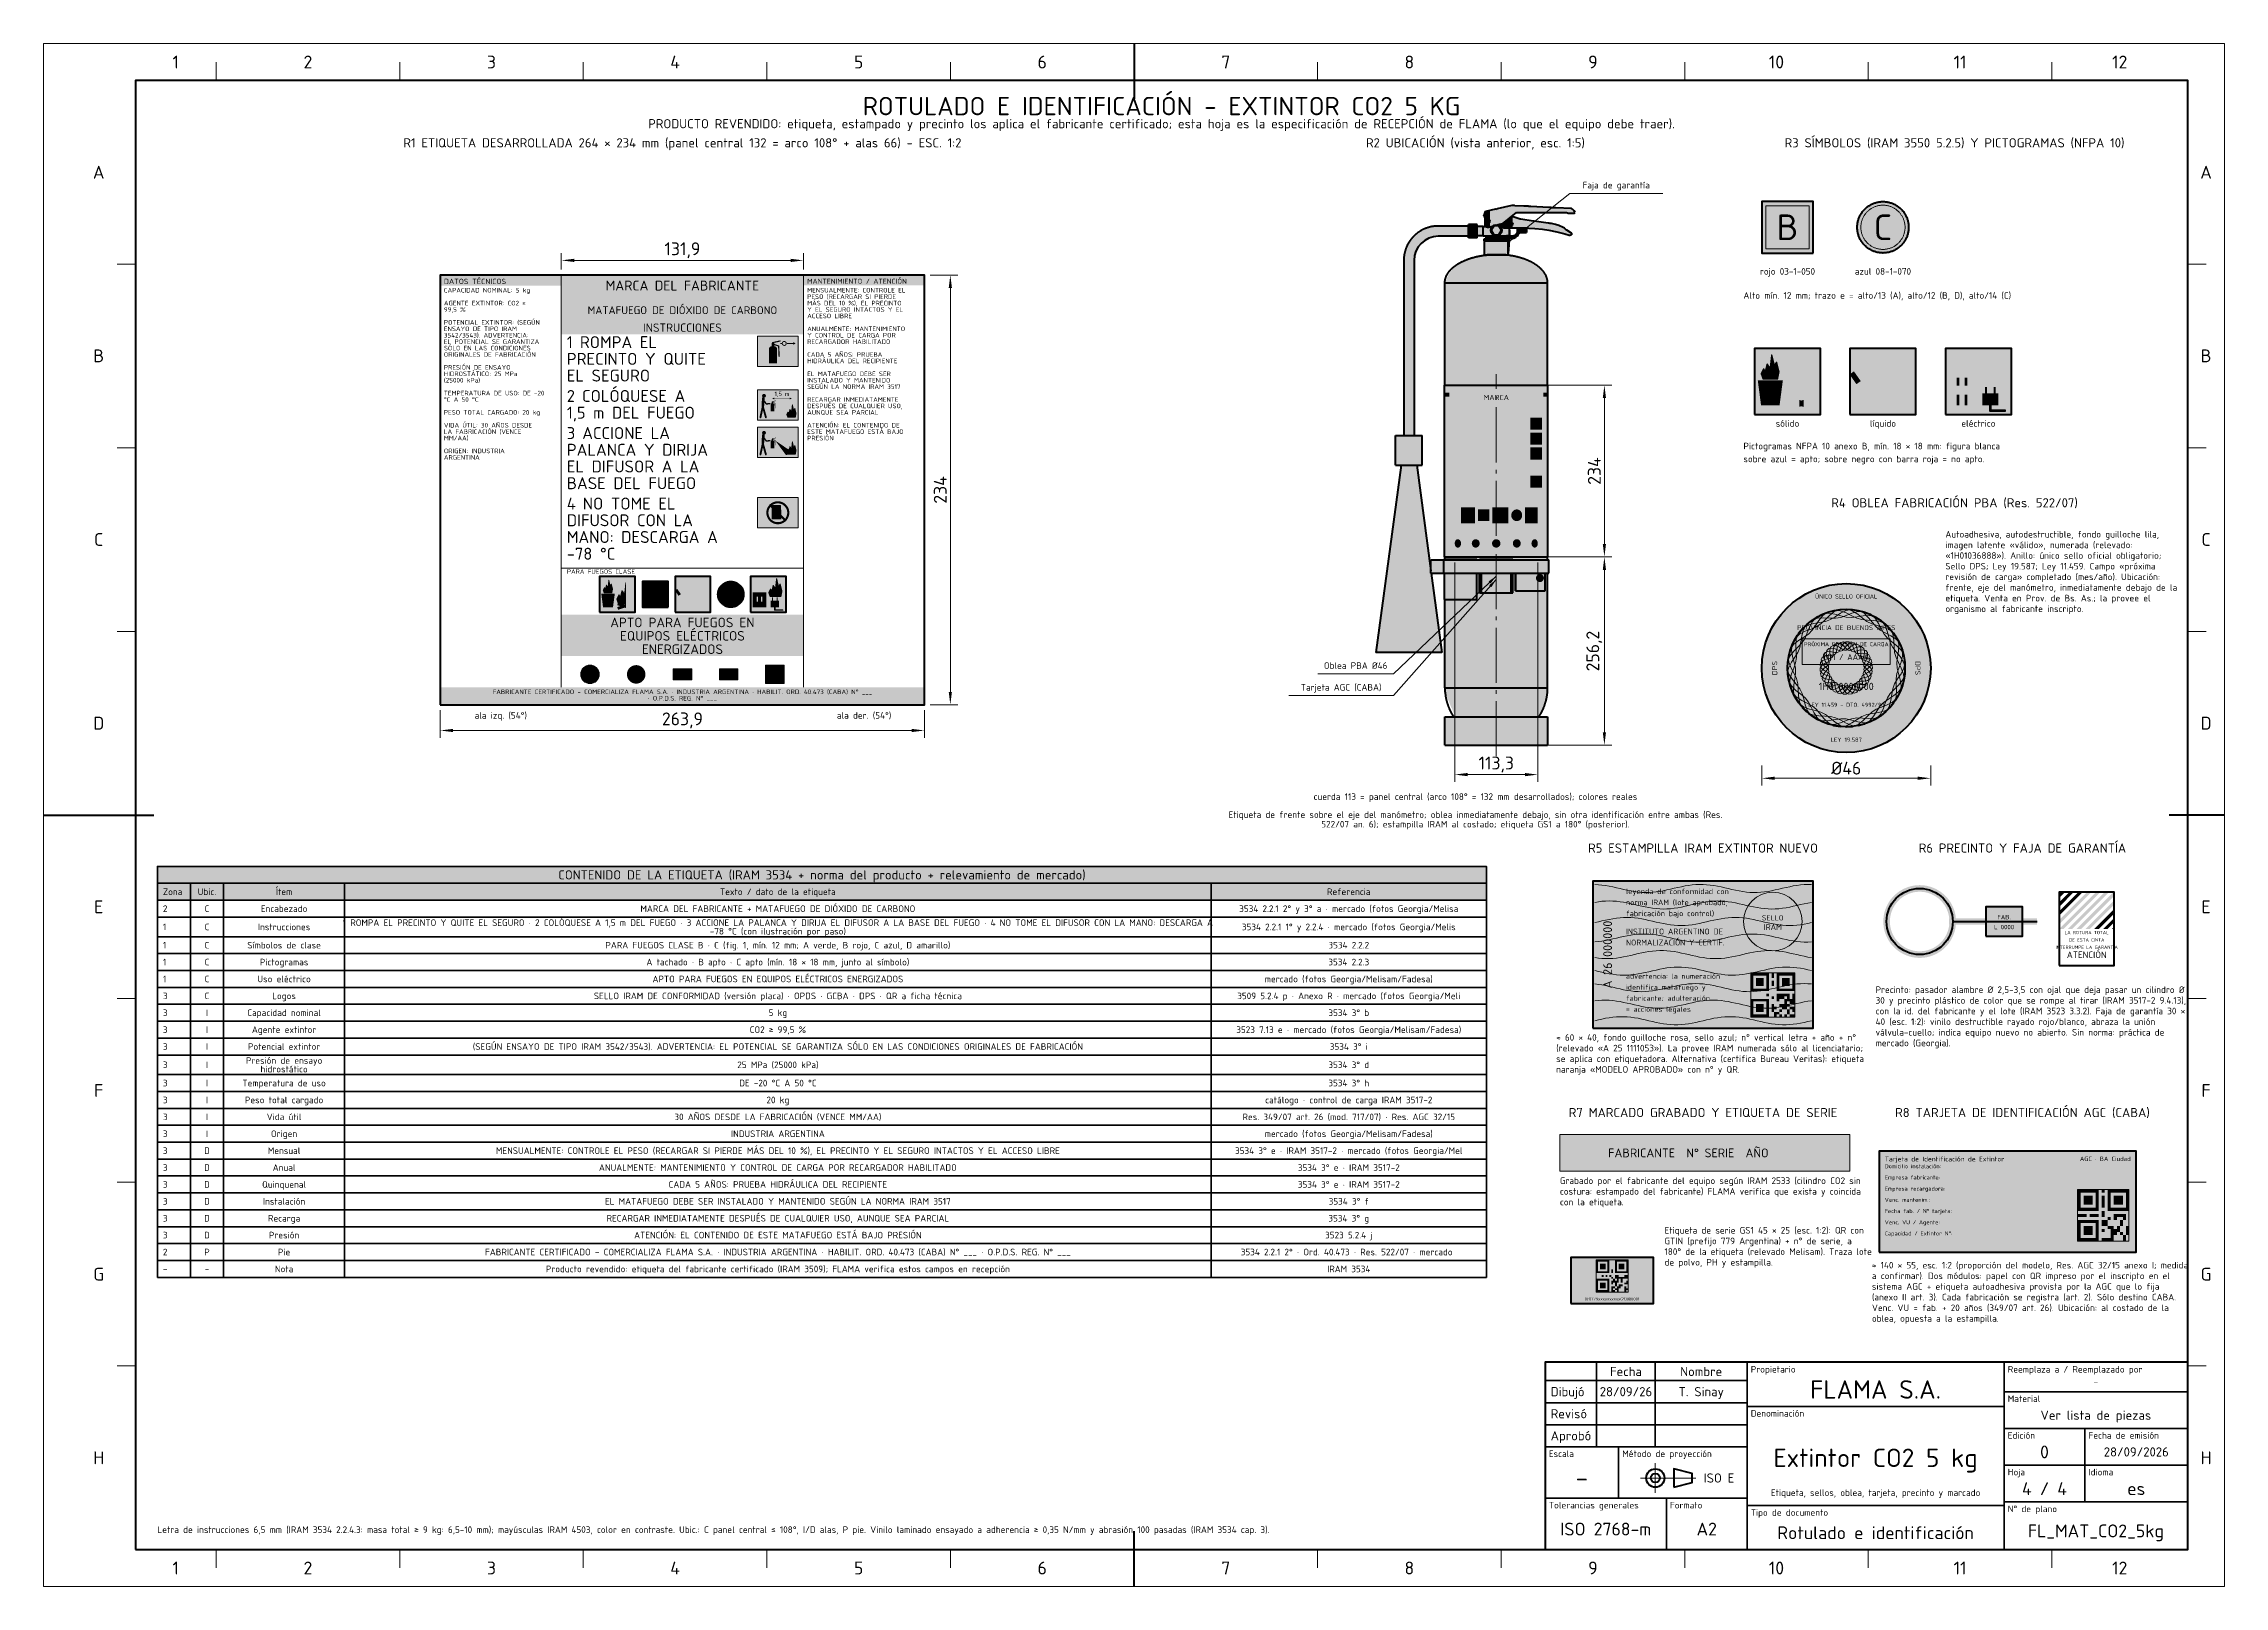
# Model space of a CAD drawing. Header units: millimetres. Extents: x 0 to 2208, y 0 to 420.
# Drawn here: x 1614 to 2208, y 0 to 420 of the extents above; entities that cross this region are included whole.
import ezdxf
from ezdxf.enums import TextEntityAlignment as Align

# ---------------------------------------------------------------- set-up
doc = ezdxf.new("R2010")
doc.units = ezdxf.units.MM
doc.linetypes.add('IRAM-F-TRAZO-PUNTO', pattern=[20, 15, -2, 1, -2])
for name, color, linetype, lineweight in [('01-VISIBLE', 7, 'CONTINUOUS', 70), ('03-EJE', 1, 'IRAM-F-TRAZO-PUNTO', 18), ('04-COTA', 3, 'CONTINUOUS', 18), ('06-TEXTO', 7, 'CONTINUOUS', 25), ('07-RECUADRO', 7, 'CONTINUOUS', 70), ('08-FINA', 5, 'CONTINUOUS', 18), ('10-ROTULO', 7, 'CONTINUOUS', 35), ('11-TEXTO-ROTULO', 7, 'CONTINUOUS', 25), ('13-GRAFICA', 30, 'CONTINUOUS', 18)]:
    doc.layers.add(name, color=color, linetype=linetype, lineweight=lineweight)
doc.styles.add('ISO3098', font='isocpeur.ttf')
doc.dimstyles.new('FLAMA-IRAM', dxfattribs={"dimtxt": 3.5, "dimasz": 3.5, "dimexe": 2, "dimexo": 1.5, "dimgap": 1, "dimtad": 1, "dimdec": 1, "dimtxsty": 'ISO3098', "dimblk": 'IRAM_FLECHA', "dimblk1": 'IRAM_FLECHA', "dimblk2": 'IRAM_FLECHA', "dimcen": 2.5, "dimclrd": 256, "dimclre": 256, "dimclrt": 256, "dimazin": 3, "dimtfac": 1, "dimtmove": 0, "dimatfit": 3, "dimlwd": 18, "dimlwe": 18})

msp = doc.modelspace()

# ---------------------------------------------------------------- texts
at = {"layer": '06-TEXTO', "style": 'ISO3098'}
for s, height, p in [('1', 3.5, (1650, 415)), ('2', 3.5, (1686, 415)), ('3', 3.5, (1736, 415)), ('4', 3.5, (1786, 415)), ('5', 3.5, (1836, 415)), ('6', 3.5, (1886, 415)), ('7', 3.5, (1936, 415)), ('8', 3.5, (1986, 415)), ('9', 3.5, (2036, 415)), ('10', 3.5, (2086, 415)), ('11', 3.5, (2136, 415)), ('12', 3.5, (2179.5, 415)), ('ROTULADO E IDENTIFICACIÓN - EXTINTOR CO2 5 KG', 5, (1918.5, 403)), ('PRODUCTO REVENDIDO: etiqueta, estampado y precinto los aplica el fabricante certificado; esta hoja es la especificación de RECEPCIÓN de FLAMA (lo que el equipo debe traer).', 2.5, (1918.5, 398.2)), ('R1 ETIQUETA DESARROLLADA 264 × 234 mm (panel central 132 = arco 108° + alas 66) - ESC. 1:2', 2.5, (1788, 393)), ('R2 UBICACIÓN (vista anterior, esc. 1:5)', 2.5, (2004, 393)), ('R3 SÍMBOLOS (IRAM 3550 5.2.5) Y PICTOGRAMAS (NFPA 10)', 2.5, (2134.5, 393)), ('A', 3.5, (1629, 385)), ('A', 3.5, (2203, 385)), ('rojo 03-1-050', 1.8, (2089, 358)), ('azul 08-1-070', 1.8, (2115, 358)), ('B', 3.5, (1629, 335)), ('B', 3.5, (2203, 335)), ('R4 OBLEA FABRICACIÓN PBA (Res. 522/07)', 2.5, (2134.5, 295)), ('C', 3.5, (1629, 285)), ('C', 3.5, (2203, 285)), ('D', 3.5, (1629, 235)), ('D', 3.5, (2203, 235)), ('cuerda 113 = panel central (arco 108° = 132 mm desarrollados); colores reales', 1.8, (2004, 215)), ('Etiqueta de frente sobre el eje del manómetro; oblea inmediatamente debajo, sin otra identificación entre ambas (Res.', 1.8, (2004, 210.1)), ('522/07 an. 6); estampilla IRAM al costado; etiqueta GS1 a 180° (posterior).', 1.8, (2004, 207.5)), ('R5 ESTAMPILLA IRAM EXTINTOR NUEVO', 2.5, (2066, 201)), ('R6 PRECINTO Y FAJA DE GARANTÍA', 2.5, (2153, 201)), ('Ítem', 1.8, (1679.5, 189.1)), ('E', 3.5, (1629, 185)), ('Ubic.', 1.8, (1658.5, 189.1)), ('C', 1.8, (1658.5, 184.5)), ('Encabezado', 1.8, (1679.5, 184.5)), ('MARCA DEL FABRICANTE + MATAFUEGO DE DIÓXIDO DE CARBONO', 1.8, (1814, 184.5)), ('Texto / dato de la etiqueta', 1.8, (1814, 189.1)), ('3534 2.2.1 2° y 3° a · mercado (fotos Georgia/Melisa', 1.8, (1969.5, 184.5)), ('Referencia', 1.8, (1969.5, 189.1)), ('E', 3.5, (2203, 185)), ('C', 1.8, (1658.5, 179.53)), ('Instrucciones', 1.8, (1679.5, 179.53)), ('1 ROMPA EL PRECINTO Y QUITE EL SEGURO · 2 COLÓQUESE A 1,5 m DEL FUEGO · 3 ACCIONE LA PALANCA Y DIRIJA EL DIFUSOR A LA BASE DEL FUEGO · 4 NO TOME EL DIFUSOR CON LA MANO: DESCARGA A', 1.8, (1814, 180.7)), ('-78 °C (con ilustración por paso)', 1.8, (1814, 178.36)), ('3534 2.2.1 1° y 2.2.4 · mercado (fotos Georgia/Melis', 1.8, (1969.5, 179.53)), ('C', 1.8, (1658.5, 174.56)), ('Símbolos de clase', 1.8, (1679.5, 174.56)), ('PARA FUEGOS CLASE B · C (fig. 1, mín. 12 mm; A verde, B rojo, C azul, D amarillo)', 1.8, (1814, 174.56)), ('3534 2.2.2', 1.8, (1969.5, 174.56)), ('C', 1.8, (1658.5, 169.96)), ('Pictogramas', 1.8, (1679.5, 169.96)), ('A tachado · B apto · C apto (mín. 18 × 18 mm, junto al símbolo)', 1.8, (1814, 169.96)), ('APTO PARA FUEGOS EN EQUIPOS ELÉCTRICOS ENERGIZADOS', 1.8, (1814, 165.36)), ('mercado (fotos Georgia/Melisam/Fadesa)', 1.8, (1969.5, 165.36)), ('3534 2.2.3', 1.8, (1969.5, 169.96)), ('C', 1.8, (1658.5, 165.36)), ('C', 1.8, (1658.5, 160.76)), ('Uso eléctrico', 1.8, (1679.5, 165.36)), ('Logos', 1.8, (1679.5, 160.76)), ('SELLO IRAM DE CONFORMIDAD (versión placa) · OPDS · GCBA · DPS · QR a ficha técnica', 1.8, (1814, 160.76)), ('3509 5.2.4 p · Anexo R · mercado (fotos Georgia/Meli', 1.8, (1969.5, 160.76)), ('I', 1.8, (1658.5, 156.16)), ('Capacidad nominal', 1.8, (1679.5, 156.16)), ('5 kg', 1.8, (1814, 156.16)), ('3534 3° b', 1.8, (1969.5, 156.16)), ('I', 1.8, (1658.5, 151.56)), ('Agente extintor', 1.8, (1679.5, 151.56)), ('CO2 ≥ 99,5 %', 1.8, (1814, 151.56)), ('3523 7.13 e · mercado (fotos Georgia/Melisam/Fadesa)', 1.8, (1969.5, 151.56)), ('I', 1.8, (1658.5, 146.96)), ('I', 1.8, (1658.5, 141.99)), ('Presión de ensayo', 1.8, (1679.5, 143.16)), ('Potencial extintor', 1.8, (1679.5, 146.96)), ('(SEGÚN ENSAYO DE TIPO IRAM 3542/3543). ADVERTENCIA: EL POTENCIAL SE GARANTIZA SÓLO EN LAS CONDICIONES ORIGINALES DE FABRICACIÓN', 1.8, (1814, 146.96)), ('25 MPa (25000 kPa)', 1.8, (1814, 141.99)), ('3534 3° d', 1.8, (1969.5, 141.99)), ('3534 3° i', 1.8, (1969.5, 146.96)), ('F', 3.5, (1629, 135)), ('I', 1.8, (1658.5, 137.02)), ('Temperatura de uso', 1.8, (1679.5, 137.02)), ('hidrostático', 1.8, (1679.5, 140.82)), ('DE -20 °C A 50 °C', 1.8, (1814, 137.02)), ('3534 3° h', 1.8, (1969.5, 137.02)), ('F', 3.5, (2203, 135)), ('I', 1.8, (1658.5, 132.42)), ('Peso total cargado', 1.8, (1679.5, 132.42)), ('20 kg', 1.8, (1814, 132.42)), ('catálogo · control de carga IRAM 3517-2', 1.8, (1969.5, 132.42)), ('R8 TARJETA DE IDENTIFICACIÓN AGC (CABA)', 2.5, (2153, 129)), ('I', 1.8, (1658.5, 127.82)), ('Vida útil', 1.8, (1679.5, 127.82)), ('30 AÑOS DESDE LA FABRICACIÓN (VENCE MM/AA)', 1.8, (1814, 127.82)), ('Res. 349/07 art. 26 (mod. 717/07) · Res. AGC 32/15', 1.8, (1969.5, 127.82)), ('R7 MARCADO GRABADO Y ETIQUETA DE SERIE', 2.5, (2066, 129)), ('D', 1.8, (1658.5, 118.62)), ('I', 1.8, (1658.5, 123.22)), ('Mensual', 1.8, (1679.5, 118.62)), ('Origen', 1.8, (1679.5, 123.22)), ('MENSUALMENTE: CONTROLE EL PESO (RECARGAR SI PIERDE MÁS DEL 10 %), EL PRECINTO Y EL SEGURO INTACTOS Y EL ACCESO LIBRE', 1.8, (1814, 118.62)), ('INDUSTRIA ARGENTINA', 1.8, (1814, 123.22)), ('3534 3° e · IRAM 3517-2 · mercado (fotos Georgia/Mel', 1.8, (1969.5, 118.62)), ('mercado (fotos Georgia/Melisam/Fadesa)', 1.8, (1969.5, 123.22)), ('D', 1.8, (1658.5, 114.02)), ('Anual', 1.8, (1679.5, 114.02)), ('ANUALMENTE: MANTENIMIENTO Y CONTROL DE CARGA POR RECARGADOR HABILITADO', 1.8, (1814, 114.02)), ('3534 3° e · IRAM 3517-2', 1.8, (1969.5, 114.02)), ('D', 1.8, (1658.5, 109.42)), ('Quinquenal', 1.8, (1679.5, 109.42)), ('CADA 5 AÑOS: PRUEBA HIDRÁULICA DEL RECIPIENTE', 1.8, (1814, 109.42)), ('3534 3° e · IRAM 3517-2', 1.8, (1969.5, 109.42)), ('D', 1.8, (1658.5, 104.82)), ('D', 1.8, (1658.5, 100.22)), ('Instalación', 1.8, (1679.5, 104.82)), ('Recarga', 1.8, (1679.5, 100.22)), ('EL MATAFUEGO DEBE SER INSTALADO Y MANTENIDO SEGÚN LA NORMA IRAM 3517', 1.8, (1814, 104.82)), ('RECARGAR INMEDIATAMENTE DESPUÉS DE CUALQUIER USO, AUNQUE SEA PARCIAL', 1.8, (1814, 100.22)), ('3534 3° g', 1.8, (1969.5, 100.22)), ('3534 3° f', 1.8, (1969.5, 104.82)), ('D', 1.8, (1658.5, 95.62)), ('Presión', 1.8, (1679.5, 95.62)), ('ATENCIÓN: EL CONTENIDO DE ESTE MATAFUEGO ESTÁ BAJO PRESIÓN', 1.8, (1814, 95.62)), ('3523 5.2.4 j', 1.8, (1969.5, 95.62)), ('P', 1.8, (1658.5, 91.02)), ('Pie', 1.8, (1679.5, 91.02)), ('FABRICANTE CERTIFICADO - COMERCIALIZA FLAMA S.A. · INDUSTRIA ARGENTINA · HABILIT. ORD. 40.473 (CABA) N° ___ · O.P.D.S. REG. N° ___', 1.8, (1814, 91.02)), ('3534 2.2.1 2° · Ord. 40.473 · Res. 522/07 · mercado ', 1.8, (1969.5, 91.02)), ('G', 3.5, (1629, 85)), ('-', 1.8, (1658.5, 86.42)), ('Nota', 1.8, (1679.5, 86.42)), ('Producto revendido: etiqueta del fabricante certificado (IRAM 3509); FLAMA verifica estos campos en recepción', 1.8, (1814, 86.42)), ('IRAM 3534', 1.8, (1969.5, 86.42)), ('G', 3.5, (2203, 85)), ('H', 3.5, (1629, 35)), ('H', 3.5, (2203, 35)), ('1', 3.5, (1650, 5)), ('2', 3.5, (1686, 5)), ('3', 3.5, (1736, 5)), ('4', 3.5, (1786, 5)), ('5', 3.5, (1836, 5)), ('6', 3.5, (1886, 5)), ('7', 3.5, (1936, 5)), ('8', 3.5, (1986, 5)), ('9', 3.5, (2036, 5)), ('10', 3.5, (2086, 5)), ('11', 3.5, (2136, 5)), ('12', 3.5, (2179.5, 5))]:
    msp.add_text(s, height=height, dxfattribs=at).set_placement(p, align=Align.MIDDLE_CENTER)
for s, p in [('Faja de garantía', (2042.345, 380.036)), ('Oblea PBA Ø46', (1971.377, 249.242)), ('Tarjeta AGC (CABA)', (1967.417, 243.332))]:
    msp.add_text(s, height=1.8, dxfattribs=at).set_placement(p, align=Align.BOTTOM_CENTER)
for s, p in [('Alto mín. 12 mm; trazo e = alto/13 (A), alto/12 (B, D), alto/14 (C)', (2077, 350)), ('Pictogramas NFPA 10 anexo B, mín. 18 × 18 mm: figura blanca', (2077, 309)), ('sobre azul = apto; sobre negro con barra roja = no apto.', (2077, 305.5)), ('Autoadhesiva, autodestructible, fondo guilloche lila,', (2132, 285)), ('«1H01036888»). Anillo: único sello oficial obligatorio;', (2132, 279.2)), ('imagen latente «válido», numerada (relevado:', (2132, 282.1)), ('Sello DPS; Ley 19.587; Ley 11.459. Campo «próxima', (2132, 276.3)), ('revisión de carga» completado (mes/año). Ubicación:', (2132, 273.4)), ('etiqueta. Venta en Prov. de Bs. As.; la provee el', (2132, 267.6)), ('frente, eje del manómetro, inmediatamente debajo de la', (2132, 270.5)), ('organismo al fabricante inscripto.', (2132, 264.7)), ('30 y precinto plástico de color que se rompe al tirar (IRAM 3517-2 9.4.13),', (2113, 158.1)), ('Precinto: pasador alambre Ø 2,5-3,5 con ojal que deja pasar un cilindro Ø', (2113, 161)), ('40 (esc. 1:2): vinilo destructible rayado rojo/blanco, abraza la unión', (2113, 152.3)), ('con la id. del fabricante y el lote (IRAM 3523 3.3.2). Faja de garantía 30 ×', (2113, 155.2)), ('≈ 60 × 40, fondo guilloche rosa, sello azul; n° vertical letra + año + n°', (2026, 148)), ('válvula-cuello; indica equipo nuevo no abierto. Sin norma: práctica de', (2113, 149.4)), ('mercado (Georgia).', (2113, 146.5)), ('se aplica con etiquetadora. Alternativa (certifica Bureau Veritas): etiqueta', (2026, 142.2)), ('(relevado «A 25 1111053»). La provee IRAM numerada sólo al licenciatario;', (2026, 145.1)), ('naranja «MODELO APROBADO» con n° y QR.', (2026, 139.3)), ('costura: estampado del fabricante) FLAMA verifica que exista y coincida', (2027, 106.1)), ('Grabado por el fabricante del equipo según IRAM 2533 (cilindro CO2 sin', (2027, 109)), ('con la etiqueta.', (2027, 103.2)), ('Etiqueta de serie GS1 45 × 25 (esc. 1:2): QR con', (2055.5, 95.5)), ('GTIN (prefijo 779 Argentina) + n° de serie, a', (2055.5, 92.6)), ('180° de la etiqueta (relevado Melisam). Traza lote', (2055.5, 89.7)), ('de polvo, PH y estampilla.', (2055.5, 86.8)), ('≈ 140 × 55, esc. 1:2 (proporción del modelo, Res. AGC 32/15 anexo I; medida', (2112, 86)), ('a confirmar). Dos módulos: papel con QR impreso por el inscripto en el', (2112, 83.1)), ('sistema AGC + etiqueta autoadhesiva provista por la AGC que lo fija', (2112, 80.2)), ('(anexo II art. 3). Cada fabricación se registra (art. 2). Sólo destino CABA.', (2112, 77.3)), ('Venc. VU = fab. + 20 años (349/07 art. 26). Ubicación: al costado de la', (2112, 74.4)), ('oblea, opuesta a la estampilla.', (2112, 71.5)), ('Letra de instrucciones 6,5 mm (IRAM 3534 2.2.4.3: masa total ≥ 9 kg: 6,5-10 mm); mayúsculas IRAM 4503, color en contraste. Ubic.: C panel central ≤ 108°, I/D alas, P pie. Vinilo laminado ensayado a adherencia ≥ 0,35 N/mm y abrasión 100 pasadas (IRAM 3534 cap. 3).', (1645, 14))]:
    msp.add_text(s, height=1.8, dxfattribs=at).set_placement(p, align=Align.BOTTOM_LEFT)
for s, p in [('sólido', (2089, 317.5)), ('líquido', (2115, 317.5)), ('eléctrico', (2141, 317.5))]:
    msp.add_text(s, height=1.8, dxfattribs=at).set_placement(p, align=Align.TOP_CENTER)
at = {"layer": '06-TEXTO', "true_color": 0xffffff, "style": 'ISO3098'}
msp.add_text('CONTENIDO DE LA ETIQUETA (IRAM 3534 + norma del producto + relevamiento de mercado)', height=2.5, dxfattribs=at).set_placement((1826, 193.7), align=Align.MIDDLE_CENTER)
at = {"layer": '06-TEXTO', "style": 'ISO3098'}
for s, p in [('Zona', (1646.5, 189.1)), ('2', (1646.5, 184.5)), ('1', (1646.5, 179.53)), ('1', (1646.5, 174.56)), ('1', (1646.5, 169.96)), ('1', (1646.5, 165.36)), ('3', (1646.5, 160.76)), ('3', (1646.5, 156.16)), ('3', (1646.5, 151.56)), ('3', (1646.5, 146.96)), ('3', (1646.5, 141.99)), ('3', (1646.5, 137.02)), ('3', (1646.5, 132.42)), ('3', (1646.5, 127.82)), ('3', (1646.5, 123.22)), ('3', (1646.5, 118.62)), ('3', (1646.5, 114.02)), ('3', (1646.5, 109.42)), ('3', (1646.5, 104.82)), ('3', (1646.5, 100.22)), ('3', (1646.5, 95.62)), ('2', (1646.5, 91.02)), ('-', (1646.5, 86.42))]:
    msp.add_text(s, height=1.8, dxfattribs=at).set_placement(p, align=Align.MIDDLE_LEFT)
at = {"layer": '08-FINA', "style": 'ISO3098'}
for s, p in [('ala izq. (54°)', (1738.52, 238.01)), ('ala der. (54°)', (1837.48, 238.01))]:
    msp.add_text(s, height=1.8, dxfattribs=at).set_placement(p, align=Align.TOP_CENTER)
at = {"layer": '11-TEXTO-ROTULO', "style": 'ISO3098'}
for s, height, p in [('Fecha', 2.5, (2045, 58.5)), ('Nombre', 2.5, (2065.5, 58.5)), ('28/09/26', 2.5, (2045, 53)), ('T. Sinay', 2.5, (2065.5, 53)), ('FLAMA S.A.', 5, (2113, 53.6)), ('-', 1.8, (2173, 55.6)), ('Ver lista de piezas', 2.5, (2173, 46.6)), ('Extintor CO2 5 kg', 5, (2113, 35)), ('0', 3.5, (2159, 36.6)), ('28/09/2026', 2.5, (2184, 36.6)), ('-', 5, (2033, 29.6)), ('Etiqueta, sellos, oblea, tarjeta, precinto y marcado', 1.8, (2113, 25.5)), ('4 / 4', 3.5, (2159, 26.6)), ('es', 3.5, (2184, 26.6)), ('ISO 2768-m', 3.5, (2039.5, 15.6)), ('A2', 3.5, (2067, 15.6)), ('Rotulado e identificación', 3.5, (2113, 14.6)), ('FL_MAT_CO2_5kg', 3.5, (2173, 15.1))]:
    msp.add_text(s, height=height, dxfattribs=at).set_placement(p, align=Align.MIDDLE_CENTER)
for s, p in [('Propietario', (2079, 60)), ('Reemplaza a / Reemplazado por', (2149, 60)), ('Denominación', (2079, 48)), ('Material', (2149, 52)), ('Edición', (2149, 42)), ('Fecha de emisión', (2171, 42)), ('Escala', (2024, 37)), ('Método de proyección', (2044, 37)), ('Hoja', (2149, 32)), ('Idioma', (2171, 32)), ('Tolerancias generales', (2024, 23)), ('Formato', (2057, 23)), ('Tipo de documento', (2079, 21)), ('N° de plano', (2149, 22))]:
    msp.add_text(s, height=1.8, dxfattribs=at).set_placement(p, align=Align.TOP_LEFT)
for s, p in [('Dibujó', (2024.5, 53)), ('Revisó', (2024.5, 47)), ('Aprobó', (2024.5, 41))]:
    msp.add_text(s, height=2.5, dxfattribs=at).set_placement(p, align=Align.MIDDLE_LEFT)
msp.add_text('ISO E', height=2.5, dxfattribs=at).set_placement((2074.5, 29.5), align=Align.MIDDLE_RIGHT)
at = {"layer": '13-GRAFICA', "true_color": 0xffffff, "style": 'ISO3098'}
for s, height, p in [('B', 7, (2089, 370)), ('C', 7, (2115, 370)), ('B', 3.499, (1780.596, 270.062)), ('C', 3.499, (1801.181, 270.062)), ('ÚNICO SELLO OFICIAL', 1.15, (2105, 269.5)), ('IRAM', 1.2091, (1762.811, 248.279)), ('OPDS', 1.1083, (1775.405, 248.279)), ('DPS', 1.1083, (1800.595, 248.279)), ('LEY 19.587', 1.15, (2105, 230.5)), ('SELLO', 1.4, (2085, 182)), ('IRAM', 1.6, (2085, 179.5))]:
    msp.add_text(s, height=height, dxfattribs=at).set_placement(p, align=Align.MIDDLE_CENTER)
for s, height, p in [('DATOS TÉCNICOS', 1.4375, (1723.027, 355.99)), ('MANTENIMIENTO / ATENCIÓN', 1.35907, (1821.987, 355.99))]:
    msp.add_text(s, height=height, dxfattribs=at).set_placement(p, align=Align.TOP_LEFT)
at = {"layer": '13-GRAFICA', "true_color": 0x191919, "style": 'ISO3098'}
for s, height, p in [('CAPACIDAD NOMINAL: 5 kg', 1.25, (1723.027, 353.49)), ('MENSUALMENTE: CONTROLE EL', 1.25, (1821.987, 353.49)), ('PESO (RECARGAR SI PIERDE', 1.25, (1821.987, 351.74)), ('AGENTE EXTINTOR: CO2 ≥', 1.25, (1723.027, 349.99)), ('99,5 %', 1.25, (1723.027, 348.24)), ('POTENCIAL EXTINTOR: (SEGÚN', 1.25, (1723.027, 344.74)), ('Y EL SEGURO INTACTOS Y EL', 1.25, (1821.987, 348.24)), ('ACCESO LIBRE', 1.25, (1821.987, 346.49)), ('MÁS DEL 10 %), EL PRECINTO', 1.25, (1821.987, 349.99)), ('3542/3543). ADVERTENCIA:', 1.25, (1723.027, 341.24)), ('ENSAYO DE TIPO IRAM', 1.25, (1723.027, 342.99)), ('EL POTENCIAL SE GARANTIZA', 1.25, (1723.027, 339.49)), ('ROMPA EL', 3.25, (1760.072, 340.356)), ('ANUALMENTE: MANTENIMIENTO', 1.25, (1821.987, 342.99)), ('Y CONTROL DE CARGA POR', 1.25, (1821.987, 341.24)), ('RECARGADOR HABILITADO', 1.25, (1821.987, 339.49)), ('SÓLO EN LAS CONDICIONES', 1.25, (1723.027, 337.74)), ('ORIGINALES DE FABRICACIÓN', 1.25, (1723.027, 335.99)), ('PRESIÓN DE ENSAYO', 1.25, (1723.027, 332.49)), ('PRECINTO Y QUITE', 3.25, (1756.513, 335.806)), ('CADA 5 AÑOS: PRUEBA', 1.25, (1821.987, 335.99)), ('HIDRÁULICA DEL RECIPIENTE', 1.25, (1821.987, 334.24)), ('(25000 kPa)', 1.25, (1723.027, 328.99)), ('HIDROSTÁTICO: 25 MPa', 1.25, (1723.027, 330.74)), ('EL SEGURO', 3.25, (1756.513, 331.256)), ('COLÓQUESE A', 3.25, (1760.643, 325.706)), ('SEGÚN LA NORMA IRAM 3517', 1.25, (1821.987, 327.24)), ('EL MATAFUEGO DEBE SER', 1.25, (1821.987, 330.74)), ('INSTALADO Y MANTENIDO', 1.25, (1821.987, 328.99)), ('TEMPERATURA DE USO: DE -20', 1.25, (1723.027, 325.49)), ('°C A 50 °C', 1.25, (1723.027, 323.74)), ('1,5\xa0m DEL FUEGO', 3.25, (1756.513, 321.156)), ('RECARGAR INMEDIATAMENTE', 1.25, (1821.987, 323.74)), ('DESPUÉS DE CUALQUIER USO,', 1.25, (1821.987, 321.99)), ('VIDA ÚTIL: 30 AÑOS DESDE', 1.25, (1723.027, 316.74)), ('PESO TOTAL CARGADO: 20 kg', 1.25, (1723.027, 320.24)), ('LA FABRICACIÓN (VENCE', 1.25, (1723.027, 314.99)), ('ACCIONE LA', 3.25, (1760.708, 315.606)), ('AUNQUE SEA PARCIAL', 1.25, (1821.987, 320.24)), ('ATENCIÓN: EL CONTENIDO DE', 1.25, (1821.987, 316.74)), ('ESTE MATAFUEGO ESTÁ BAJO', 1.25, (1821.987, 314.99)), ('MM/AA)', 1.25, (1723.027, 313.24)), ('ORIGEN: INDUSTRIA', 1.25, (1723.027, 309.74)), ('PALANCA Y DIRIJA', 3.25, (1756.513, 311.056)), ('PRESIÓN', 1.25, (1821.987, 313.24)), ('ARGENTINA', 1.25, (1723.027, 307.99)), ('EL DIFUSOR A LA', 3.25, (1756.513, 306.506)), ('BASE DEL FUEGO', 3.25, (1756.513, 301.956)), ('DIFUSOR CON LA', 3.25, (1756.513, 291.856)), ('NO TOME EL', 3.25, (1760.858, 296.406)), ('MANO: DESCARGA A', 3.25, (1756.513, 287.306)), ('-78 °C', 3.25, (1756.513, 282.756)), ('PARA FUEGOS CLASE', 1.25, (1756.513, 276.906))]:
    msp.add_text(s, height=height, dxfattribs=at).set_placement(p, align=Align.TOP_LEFT)
at = {"layer": '13-GRAFICA', "true_color": 0xffffff, "style": 'ISO3098'}
for s, height, p in [('MARCA DEL FABRICANTE', 2.7, (1788, 355.49)), ('MATAFUEGO DE DIÓXIDO DE CARBONO', 2.13832, (1788, 348.49)), ('MARCA', 1.44, (2009.673, 324.379)), ('APTO PARA FUEGOS EN', 2.6, (1788, 263.718)), ('EQUIPOS ELÉCTRICOS', 2.6, (1788, 260.078)), ('ENERGIZADOS', 2.6, (1788, 256.438)), ('FABRICANTE CERTIFICADO - COMERCIALIZA FLAMA S.A. · INDUSTRIA ARGENTINA · HABILIT. ORD. 40.473 (CABA) N° ___', 1.25, (1788, 244.16)), ('· O.P.D.S. REG. N° ___', 1.25, (1788, 242.41))]:
    msp.add_text(s, height=height, dxfattribs=at).set_placement(p, align=Align.TOP_CENTER)
at = {"layer": '13-GRAFICA', "true_color": 0xc81e2d, "style": 'ISO3098'}
for s, p in [('1', (1756.513, 340.356)), ('2', (1756.513, 325.706)), ('3', (1756.513, 315.606)), ('4', (1756.513, 296.406))]:
    msp.add_text(s, height=3.25, dxfattribs=at).set_placement(p, align=Align.TOP_LEFT)
at = {"layer": '13-GRAFICA', "true_color": 0x191919, "style": 'ISO3098'}
for s, height, p in [('INSTRUCCIONES', 2.275, (1788, 342.676)), ('GCBA', 1.1083, (1788, 248.279)), ('LA ROTURA TOTAL', 0.9, (2170.5, 178)), ('INTERRUMPE LA GARANTÍA', 0.9, (2170.5, 174)), ('DE ESTA CINTA', 0.9, (2170.5, 176))]:
    msp.add_text(s, height=height, dxfattribs=at).set_placement(p, align=Align.MIDDLE_CENTER)
at = {"layer": '13-GRAFICA', "style": 'ISO3098'}
for s, height, p in [('1,5 m', 1.155, (1815.114, 323.726)), ('(01)779xxxxxxxxxx(21)000001', 0.8, (2041.25, 77.6))]:
    msp.add_text(s, height=height, dxfattribs=at).set_placement(p, align=Align.BOTTOM_CENTER)
for s, height, p in [('PROVINCIA DE BUENOS AIRES', 1.3, (2105, 261)), ('PRÓXIMA REVISIÓN DE CARGA', 1.1, (2105, 256.5)), ('MM / AAAA', 1.6, (2105, 253)), ('LEY 11.459 - DTO. 4992/90', 1.1, (2105, 240)), ('L 0000', 1.2, (2148, 179.5)), ('FAB.', 1.2, (2148, 182.2))]:
    msp.add_text(s, height=height, dxfattribs=at).set_placement(p, align=Align.MIDDLE_CENTER)
at = {"layer": '13-GRAFICA', "true_color": 0xffffff, "style": 'ISO3098'}
for rotation, p in [(90, (2085.5, 250)), (-90, (2124.5, 250))]:
    msp.add_text('DPS', height=1.4, rotation=rotation, dxfattribs=at).set_placement(p, align=Align.MIDDLE_CENTER)
at = {"layer": '13-GRAFICA', "true_color": 0xc81e2d, "style": 'ISO3098'}
msp.add_text('1H0 0000000', height=2, dxfattribs=at).set_placement((2105, 245), align=Align.MIDDLE_CENTER)
at = {"layer": '13-GRAFICA', "style": 'ISO3098'}
for s, height, p in [('norma IRAM (lote aprobado,', 1.5, (2045, 185)), ('leyenda de conformidad con', 1.5, (2045, 188)), ('fabricación bajo control)', 1.5, (2045, 182)), ('advertencia: la numeración', 1.4, (2045, 165)), ('identifica matafuego y', 1.4, (2045, 162)), ('fabricante; adulteración', 1.4, (2045, 159)), ('= acciones legales', 1.4, (2045, 156)), ('Domicilio instalación:', 1.1, (2115.5, 113.5)), ('Empresa fabricante:', 1.1, (2115.5, 110.45)), ('Empresa recargadora:', 1.1, (2115.5, 107.4)), ('Venc. mantenim.:', 1.1, (2115.5, 104.35)), ('Fecha fab. / N° tarjeta:', 1.1, (2115.5, 101.3)), ('Venc. VU / Agente:', 1.1, (2115.5, 98.25)), ('Capacidad / Extintor N°:', 1.1, (2115.5, 95.2))]:
    msp.add_text(s, height=height, dxfattribs=at).set_placement(p, align=Align.BOTTOM_LEFT)
at = {"layer": '13-GRAFICA', "true_color": 0xc81e2d, "style": 'ISO3098'}
msp.add_text('A 26 000000', height=2.4, rotation=90, dxfattribs=at).set_placement((2040, 172), align=Align.MIDDLE_CENTER)
at = {"layer": '13-GRAFICA', "true_color": 0x005eaa, "style": 'ISO3098'}
for s, p in [('INSTITUTO ARGENTINO DE', (2045, 177)), ('NORMALIZACIÓN Y CERTIF.', (2045, 174))]:
    msp.add_text(s, height=1.6, dxfattribs=at).set_placement(p, align=Align.BOTTOM_LEFT)
at = {"layer": '13-GRAFICA', "true_color": 0xc81e2d, "style": 'ISO3098'}
msp.add_text('ATENCIÓN', height=1.8, dxfattribs=at).set_placement((2170.5, 170.5), align=Align.BOTTOM_CENTER)
at = {"layer": '13-GRAFICA', "true_color": 0x5a0a0f, "style": 'ISO3098'}
msp.add_text('FABRICANTE  N° SERIE  AÑO', height=2.4, dxfattribs=at).set_placement((2062, 118), align=Align.MIDDLE_CENTER)
at = {"layer": '13-GRAFICA', "style": 'ISO3098'}
msp.add_text('Tarjeta de Identificación de Extintor', height=1.3, dxfattribs=at).set_placement((2115.5, 117), align=Align.TOP_LEFT)
at = {"layer": '13-GRAFICA', "true_color": 0x191919, "style": 'ISO3098'}
msp.add_text('AGC · BA Ciudad', height=1.2, dxfattribs=at).set_placement((2182.5, 117), align=Align.TOP_RIGHT)

# ---------------------------------------------------------------- blocks, each defined once
blk = doc.blocks.new('IRAM_FLECHA')
blk.add_solid([(0, 0), (-1, 0.125), (-1, -0.125)])

# ---------------------------------------------------------------- dimensions: what is measured, and where the dimension line sits
at = {"layer": '04-COTA'}
for base, p1, p2, override in [((1755.013, 360.99), (1755.013, 356.99), (1820.987, 356.99), {"dimlfac": 2}), ((1998.347, 221), (1998.347, 280.242), (2020.999, 280.242), {"dimlfac": 5}), ((1722.027, 233.01), (1722.027, 240.01), (1853.973, 240.01), {"dimlfac": 2}), ((2082, 220), (2082, 225), (2128, 225), {"dimlfac": 1, "dimpost": '%%c<>'})]:
    msp.add_linear_dim(base=base, p1=p1, p2=p2, dimstyle='FLAMA-IRAM', override=override, dxfattribs=at).render()
for base, p1, p2, override in [((1860.973, 240.01), (1853.973, 240.01), (1853.973, 356.99), {"dimlfac": 2}), ((2039.127, 280.242), (2020.999, 280.242), (2020.999, 327.034), {"dimlfac": 5}), ((2039.127, 229), (2020.999, 229), (2020.999, 280.242), {"dimlfac": 5})]:
    msp.add_linear_dim(base=base, p1=p1, p2=p2, angle=90, dimstyle='FLAMA-IRAM', override=override, dxfattribs=at).render()

# ---------------------------------------------------------------- hatches: boundary and pattern name
at = {"layer": '08-FINA'}
h = msp.add_hatch(color=7, dxfattribs=at)
h.dxf.hatch_style = 1
h.paths.add_polyline_path([(2013.099, 366.055), (2015.305, 367.298), (2014.807, 367.924)])
h = msp.add_hatch(color=7, dxfattribs=at)
h.dxf.hatch_style = 1
h.paths.add_polyline_path([(2009.673, 275.042), (2007.585, 273.61), (2008.136, 273.03)])
h = msp.add_hatch(color=7, dxfattribs=at)
h.dxf.hatch_style = 1
h.paths.add_polyline_path([(2009.673, 274.142), (2007.716, 272.536), (2008.315, 272.006)])
at = {"layer": '13-GRAFICA', "true_color": 0xb21820}
h = msp.add_hatch(color=7, dxfattribs=at)
h.dxf.hatch_style = 1
h.paths.add_polyline_path([(2006.573, 372.7), (2006.473, 372.7), (2006.173, 373.1), (2006.273, 373.1), (2006.273, 373.4), (2006.373, 373.4), (2006.373, 373.6), (2006.473, 373.6), (2006.473, 374), (2006.573, 374), (2006.673, 374.3), (2007.173, 374.356), (2007.173, 371.9), (2007.173, 371.4), (2007.173, 370.1), (2006.873, 370.1), (2006.873, 370.2), (2006.573, 370.3)])
h = msp.add_hatch(color=7, dxfattribs=at)
h.dxf.hatch_style = 1
h.paths.add_polyline_path([(2007.573, 374.4), (2007.573, 374.5), (2007.973, 374.5), (2007.973, 371.6), (2007.873, 371.9), (2007.773, 371.9), (2007.773, 372), (2007.273, 372), (2007.273, 371.9), (2007.173, 371.9), (2007.173, 374.356)])
h = msp.add_hatch(color=7, dxfattribs=at)
h.dxf.hatch_style = 1
h.paths.add_polyline_path([(2007.973, 374.6), (2008.373, 374.6), (2008.373, 374.7), (2008.773, 374.7), (2008.773, 374.8), (2009.273, 374.8), (2009.273, 374.9), (2009.773, 374.9), (2009.773, 375), (2010.073, 375), (2010.073, 375.1), (2010.573, 375.1), (2010.573, 375.2), (2011.473, 375.3), (2011.473, 375.4), (2011.873, 375.4), (2011.873, 375.5), (2012.273, 375.5), (2012.273, 375.6), (2012.773, 375.6), (2012.773, 375.7), (2013.173, 375.7), (2013.173, 375.8), (2013.673, 375.8), (2013.673, 375.9), (2017.773, 375.8), (2017.773, 375.7), (2019.073, 375.7), (2019.073, 375.6), (2021.073, 375.6), (2021.073, 375.5), (2023.173, 375.5), (2023.173, 375.4), (2026.373, 375.3), (2026.373, 375.2), (2030.173, 375.1), (2030.173, 375), (2030.373, 375), (2030.373, 374.9), (2030.973, 374.4), (2030.973, 374.2), (2031.073, 374.2), (2031.073, 373.9), (2030.973, 373.9), (2030.973, 373.8), (2029.273, 373.8), (2029.273, 373.9), (2029.073, 373.9), (2029.073, 374), (2015.173, 374), (2015.173, 373.9), (2014.873, 373.8), (2014.573, 373.4), (2014.373, 373.4), (2014.173, 373.1), (2013.973, 373.1), (2013.673, 372.7), (2013.473, 372.7), (2013.273, 372.4), (2013.073, 372.4), (2012.873, 372.1), (2012.673, 372.1), (2012.373, 371.7), (2012.173, 371.7), (2011.973, 371.4), (2011.773, 371.4), (2011.773, 371.3), (2011.673, 371.3), (2011.473, 371), (2011.273, 371), (2011.273, 370.9), (2010.873, 370.9), (2010.873, 370.8), (2010.473, 370.8), (2010.473, 370.7), (2009.273, 370.7), (2009.273, 370.6), (2008.873, 370.5), (2008.773, 370.3), (2008.073, 370.2), (2008.073, 370.1), (2007.973, 370.1), (2007.973, 371.6), (2007.973, 374.5)])
at = {"layer": '13-GRAFICA', "true_color": 0xc81e2d}
h = msp.add_hatch(color=7, dxfattribs=at)
h.dxf.hatch_style = 1
h.paths.add_polyline_path([(2096, 363), (2096, 377), (2082, 377), (2082, 363)])
at = {"layer": '13-GRAFICA', "true_color": 0x005eaa}
h = msp.add_hatch(color=7, dxfattribs=at)
h.dxf.hatch_style = 1
h.paths.add_polyline_path([(2122, 370), (2121.996, 369.771), (2121.985, 369.542), (2121.966, 369.314), (2121.94, 369.086), (2121.907, 368.86), (2121.865, 368.634), (2121.817, 368.41), (2121.761, 368.188), (2121.699, 367.968), (2121.629, 367.75), (2121.551, 367.534), (2121.467, 367.321), (2121.376, 367.111), (2121.278, 366.904), (2121.173, 366.7), (2121.062, 366.5), (2120.944, 366.304), (2120.82, 366.111), (2120.69, 365.923), (2120.553, 365.739), (2120.411, 365.559), (2120.263, 365.385), (2120.109, 365.215), (2119.95, 365.05), (2119.785, 364.891), (2119.615, 364.737), (2119.441, 364.589), (2119.261, 364.447), (2119.077, 364.31), (2118.889, 364.18), (2118.696, 364.056), (2118.5, 363.938), (2118.3, 363.827), (2118.096, 363.722), (2117.889, 363.624), (2117.679, 363.533), (2117.466, 363.449), (2117.25, 363.371), (2117.032, 363.301), (2116.812, 363.239), (2116.59, 363.183), (2116.366, 363.135), (2116.14, 363.093), (2115.914, 363.06), (2115.686, 363.034), (2115.458, 363.015), (2115.229, 363.004), (2115, 363), (2114.771, 363.004), (2114.542, 363.015), (2114.314, 363.034), (2114.086, 363.06), (2113.86, 363.093), (2113.634, 363.135), (2113.41, 363.183), (2113.188, 363.239), (2112.968, 363.301), (2112.75, 363.371), (2112.534, 363.449), (2112.321, 363.533), (2112.111, 363.624), (2111.904, 363.722), (2111.7, 363.827), (2111.5, 363.938), (2111.304, 364.056), (2111.111, 364.18), (2110.923, 364.31), (2110.739, 364.447), (2110.559, 364.589), (2110.385, 364.737), (2110.215, 364.891), (2110.05, 365.05), (2109.891, 365.215), (2109.737, 365.385), (2109.589, 365.559), (2109.447, 365.739), (2109.31, 365.923), (2109.18, 366.111), (2109.056, 366.304), (2108.938, 366.5), (2108.827, 366.7), (2108.722, 366.904), (2108.624, 367.111), (2108.533, 367.321), (2108.449, 367.534), (2108.371, 367.75), (2108.301, 367.968), (2108.239, 368.188), (2108.183, 368.41), (2108.135, 368.634), (2108.093, 368.86), (2108.06, 369.086), (2108.034, 369.314), (2108.015, 369.542), (2108.004, 369.771), (2108, 370), (2108.004, 370.229), (2108.015, 370.458), (2108.034, 370.686), (2108.06, 370.914), (2108.093, 371.14), (2108.135, 371.366), (2108.183, 371.59), (2108.239, 371.812), (2108.301, 372.032), (2108.371, 372.25), (2108.449, 372.466), (2108.533, 372.679), (2108.624, 372.889), (2108.722, 373.096), (2108.827, 373.3), (2108.938, 373.5), (2109.056, 373.696), (2109.18, 373.889), (2109.31, 374.077), (2109.447, 374.261), (2109.589, 374.441), (2109.737, 374.615), (2109.891, 374.785), (2110.05, 374.95), (2110.215, 375.109), (2110.385, 375.263), (2110.559, 375.411), (2110.739, 375.553), (2110.923, 375.69), (2111.111, 375.82), (2111.304, 375.944), (2111.5, 376.062), (2111.7, 376.173), (2111.904, 376.278), (2112.111, 376.376), (2112.321, 376.467), (2112.534, 376.551), (2112.75, 376.629), (2112.968, 376.699), (2113.188, 376.761), (2113.41, 376.817), (2113.634, 376.865), (2113.86, 376.907), (2114.086, 376.94), (2114.314, 376.966), (2114.542, 376.985), (2114.771, 376.996), (2115, 377), (2115.229, 376.996), (2115.458, 376.985), (2115.686, 376.966), (2115.914, 376.94), (2116.14, 376.907), (2116.366, 376.865), (2116.59, 376.817), (2116.812, 376.761), (2117.032, 376.699), (2117.25, 376.629), (2117.466, 376.551), (2117.679, 376.467), (2117.889, 376.376), (2118.096, 376.278), (2118.3, 376.173), (2118.5, 376.062), (2118.696, 375.944), (2118.889, 375.82), (2119.077, 375.69), (2119.261, 375.553), (2119.441, 375.411), (2119.615, 375.263), (2119.785, 375.109), (2119.95, 374.95), (2120.109, 374.785), (2120.263, 374.615), (2120.411, 374.441), (2120.553, 374.261), (2120.69, 374.077), (2120.82, 373.889), (2120.944, 373.696), (2121.062, 373.5), (2121.173, 373.3), (2121.278, 373.096), (2121.376, 372.889), (2121.467, 372.679), (2121.551, 372.466), (2121.629, 372.25), (2121.699, 372.032), (2121.761, 371.812), (2121.817, 371.59), (2121.865, 371.366), (2121.907, 371.14), (2121.94, 370.914), (2121.966, 370.686), (2121.985, 370.458), (2121.996, 370.229)])
at = {"layer": '13-GRAFICA', "true_color": 0x202020}
h = msp.add_hatch(color=7, dxfattribs=at)
h.dxf.hatch_style = 1
h.paths.add_polyline_path([(1987.273, 361.4), (1987.273, 313.3), (1984.473, 313.3), (1984.473, 361.4), (1984.573, 361.4), (1984.673, 363.1), (1984.773, 363.1), (1984.873, 363.7), (1984.973, 363.7), (1984.973, 363.9), (1985.073, 363.9), (1985.073, 364.2), (1985.173, 364.2), (1985.373, 365.1), (1985.473, 365.1), (1985.573, 365.4), (1985.773, 365.5), (1985.873, 365.9), (1986.073, 366), (1986.073, 366.2), (1986.273, 366.3), (1986.273, 366.5), (1986.473, 366.6), (1986.473, 366.8), (1986.573, 366.8), (1988.073, 368.4), (1988.273, 368.4), (1988.373, 368.6), (1988.773, 368.7), (1988.873, 368.9), (1989.073, 368.9), (1989.173, 369.1), (1989.573, 369.2), (1989.573, 369.3), (1989.873, 369.4), (1989.873, 369.5), (1990.173, 369.5), (1990.173, 369.6), (1991.073, 369.8), (1991.073, 369.9), (1991.573, 370), (1991.573, 370.1), (1992.973, 370.2), (1992.973, 370.3), (2002.073, 370.3), (2002.073, 367.5), (1992.973, 367.5), (1992.973, 367.4), (1992.273, 367.4), (1992.273, 367.3), (1992.073, 367.3), (1992.073, 367.2), (1991.173, 367), (1991.173, 366.9), (1990.773, 366.8), (1990.673, 366.6), (1990.273, 366.5), (1990.173, 366.3), (1989.973, 366.3), (1989.873, 366.1), (1989.673, 366.1), (1989.673, 366), (1988.673, 365.1), (1988.673, 364.9), (1988.473, 364.8), (1988.373, 364.4), (1988.173, 364.3), (1988.173, 364.1), (1988.073, 364.1), (1987.973, 363.8), (1987.873, 363.8), (1987.673, 362.9), (1987.573, 362.9), (1987.573, 362.7), (1987.473, 362.7), (1987.373, 361.4)])
at = {"layer": '13-GRAFICA', "true_color": 0xcba23e}
h = msp.add_hatch(color=7, dxfattribs=at)
h.dxf.hatch_style = 1
h.paths.add_polyline_path([(2002.073, 367.1), (2002.073, 370.7), (2004.473, 370.7), (2004.473, 367.1)])
h = msp.add_hatch(color=7, dxfattribs=at)
h.dxf.hatch_style = 1
h.paths.add_polyline_path([(2004.473, 367.6), (2004.473, 370.3), (2006.673, 370.3), (2006.673, 370.2), (2006.873, 370.2), (2006.873, 370.1), (2008.073, 370.1), (2008.073, 370.2), (2008.773, 370.3), (2008.873, 370.5), (2009.073, 370.5), (2009.073, 370.6), (2009.273, 370.6), (2009.273, 370.7), (2010.073, 370.7), (2010.073, 370.6), (2010.473, 370.5), (2010.573, 370.3), (2011.473, 370.3), (2011.473, 370), (2011.573, 370), (2011.573, 369.9), (2013.273, 369.9), (2013.273, 367.7), (2006.273, 367.7), (2006.273, 367.6)])
at = {"layer": '13-GRAFICA', "true_color": 0xd6d9de}
h = msp.add_hatch(color=7, dxfattribs=at)
h.dxf.hatch_style = 1
h.paths.add_polyline_path([(2007.373, 371.3), (2007.173, 371.4), (2007.173, 371.9), (2007.273, 371.9), (2007.273, 372), (2007.773, 372), (2007.873, 371.7), (2007.973, 371.7), (2007.873, 371.4), (2007.773, 371.4), (2007.673, 371.2), (2007.373, 371.2)])
at = {"layer": '13-GRAFICA', "true_color": 0xb21820}
h = msp.add_hatch(color=7, dxfattribs=at)
h.dxf.hatch_style = 1
h.paths.add_polyline_path([(2007.173, 370.1), (2007.173, 371.4), (2007.273, 371.4), (2007.373, 371.2), (2007.673, 371.2), (2007.673, 371.3), (2007.873, 371.4), (2007.873, 371.6), (2007.973, 371.6), (2007.973, 370.1)])
h = msp.add_hatch(color=7, dxfattribs=at)
h.dxf.hatch_style = 1
h.paths.add_polyline_path([(2010.573, 370.8), (2011.073, 370.8), (2011.073, 370.9), (2011.373, 370.9), (2011.373, 371), (2011.773, 371.1), (2011.773, 371.2), (2011.873, 371.2), (2011.973, 371.4), (2012.173, 371.4), (2012.473, 371.8), (2012.673, 371.8), (2012.673, 371.9), (2012.773, 371.9), (2012.873, 372.1), (2013.073, 372.1), (2013.373, 372.5), (2013.573, 372.5), (2013.573, 371.1), (2013.573, 370.7), (2013.573, 369.9), (2011.573, 369.9), (2011.573, 370), (2011.473, 370), (2011.473, 370.3), (2010.573, 370.3), (2010.473, 370.5), (2010.173, 370.6), (2010.173, 370.7), (2010.573, 370.7)])
at = {"layer": '13-GRAFICA', "true_color": 0xd6d9de}
h = msp.add_hatch(color=7, dxfattribs=at)
h.dxf.hatch_style = 1
h.paths.add_polyline_path([(2012.673, 367.3), (2012.373, 367.7), (2014.373, 367.6), (2014.373, 367.7), (2014.773, 367.8), (2014.773, 367.9), (2015.173, 368.2), (2015.173, 368.4), (2015.273, 368.4), (2015.273, 368.6), (2015.373, 368.6), (2015.373, 369.5), (2015.273, 369.5), (2015.273, 369.8), (2015.173, 369.8), (2015.173, 369.9), (2015.773, 369.9), (2015.773, 369.8), (2015.873, 369.8), (2015.873, 369.3), (2015.973, 369.3), (2015.873, 368.4), (2015.773, 368.4), (2015.773, 368.1), (2015.573, 368), (2015.573, 367.8), (2015.473, 367.8), (2015.073, 367.3), (2014.873, 367.3), (2014.873, 367.2), (2014.673, 367.2), (2014.673, 367.1), (2014.273, 367.1), (2014.273, 367), (2013.473, 367), (2013.473, 367.1), (2013.073, 367.1), (2013.073, 367.2)])
at = {"layer": '13-GRAFICA', "true_color": 0xb21820}
h = msp.add_hatch(color=7, dxfattribs=at)
h.dxf.hatch_style = 1
h.paths.add_polyline_path([(2013.873, 372.9), (2014.173, 372.9), (2014.173, 372.8), (2014.173, 371.1), (2014.073, 371.1), (2014.073, 371.2), (2013.673, 371.2), (2013.673, 371.1), (2013.573, 371.1), (2013.573, 372.5)])
at = {"layer": '13-GRAFICA', "true_color": 0xd6d9de}
h = msp.add_hatch(color=7, dxfattribs=at)
h.dxf.hatch_style = 1
h.paths.add_polyline_path([(2013.573, 370.7), (2013.573, 371.1), (2013.673, 371.1), (2013.673, 371.2), (2014.073, 371.2), (2014.073, 371.1), (2014.173, 371.1), (2014.173, 370.7), (2014.073, 370.7), (2014.073, 370.6), (2013.673, 370.6), (2013.673, 370.7)])
at = {"layer": '13-GRAFICA', "true_color": 0xb21820}
h = msp.add_hatch(color=7, dxfattribs=at)
h.dxf.hatch_style = 1
h.paths.add_polyline_path([(2013.573, 369.9), (2013.573, 370.7), (2013.673, 370.7), (2013.673, 370.6), (2014.073, 370.6), (2014.073, 370.7), (2014.173, 370.7), (2014.173, 369.9)])
h = msp.add_hatch(color=7, dxfattribs=at)
h.dxf.hatch_style = 1
h.paths.add_polyline_path([(2014.473, 372.8), (2014.473, 372.7), (2014.773, 372.7), (2014.773, 372.6), (2015.073, 372.6), (2015.073, 372.5), (2015.373, 372.5), (2015.373, 372.4), (2015.673, 372.4), (2015.673, 372.3), (2015.973, 372.3), (2015.973, 372.2), (2016.673, 372.2), (2016.673, 372.1), (2017.373, 372.1), (2017.373, 372), (2018.673, 371.9), (2018.673, 371.8), (2019.273, 371.8), (2019.273, 371.7), (2020.173, 371.7), (2020.173, 371.6), (2020.873, 371.6), (2020.873, 371.5), (2021.573, 371.5), (2021.573, 371.4), (2022.173, 371.4), (2022.173, 371.3), (2022.873, 371.3), (2022.873, 371.2), (2023.573, 371.2), (2023.573, 371.1), (2024.273, 371.1), (2024.273, 371), (2025.173, 371), (2025.173, 370.9), (2025.973, 370.8), (2025.973, 370.7), (2026.873, 370.5), (2026.873, 370.4), (2027.073, 370.4), (2027.073, 370.3), (2027.273, 370.3), (2027.273, 370.2), (2027.473, 370.2), (2027.473, 370.1), (2027.673, 370.1), (2027.673, 370), (2028.273, 369.8), (2028.573, 369.4), (2028.773, 369.4), (2028.773, 369.3), (2029.073, 369.2), (2029.173, 369), (2029.373, 369), (2029.373, 368.9), (2029.573, 368.9), (2029.673, 368.7), (2029.873, 368.7), (2029.973, 368.5), (2030.173, 368.5), (2030.173, 368.4), (2030.373, 368.3), (2030.373, 368.1), (2030.073, 368), (2030.073, 367.9), (2029.473, 367.8), (2029.473, 367.9), (2029.073, 367.9), (2029.073, 368), (2028.773, 368), (2028.773, 368.1), (2028.473, 368.1), (2028.473, 368.2), (2028.073, 368.2), (2028.073, 368.3), (2027.673, 368.3), (2027.673, 368.4), (2027.273, 368.4), (2027.273, 368.5), (2026.873, 368.5), (2026.873, 368.6), (2026.473, 368.6), (2026.473, 368.7), (2026.073, 368.7), (2026.073, 368.8), (2025.573, 368.8), (2025.573, 368.9), (2025.073, 368.9), (2025.073, 369), (2024.573, 369), (2024.573, 369.1), (2024.073, 369.1), (2024.073, 369.2), (2023.473, 369.2), (2023.473, 369.3), (2022.873, 369.3), (2022.873, 369.4), (2022.273, 369.4), (2022.273, 369.5), (2020.473, 369.6), (2020.473, 369.7), (2019.073, 369.7), (2019.073, 369.8), (2017.673, 369.8), (2017.673, 369.9), (2014.173, 369.9), (2014.173, 370.7), (2014.173, 371.1), (2014.173, 372.8)])
at = {"layer": '13-GRAFICA', "true_color": 0xffd200}
h = msp.add_hatch(color=7, dxfattribs=at)
h.dxf.hatch_style = 1
h.paths.add_polyline_path([(2015.973, 368.6), (2015.973, 369.6), (2017.973, 369.6), (2017.973, 368.6)])
at = {"layer": '13-GRAFICA', "true_color": 0xb21820}
h = msp.add_hatch(color=7, dxfattribs=at)
h.dxf.hatch_style = 1
h.paths.add_polyline_path([(1995.773, 355), (1995.773, 355.2), (1995.873, 355.2), (1995.873, 355.5), (1995.973, 355.5), (1995.973, 355.7), (1996.073, 355.7), (1996.073, 355.9), (1996.173, 355.9), (1996.173, 356.2), (1996.273, 356.2), (1996.273, 356.4), (1996.373, 356.4), (1996.373, 356.6), (1996.473, 356.6), (1996.473, 356.8), (1996.573, 356.8), (1996.773, 357.4), (1996.973, 357.5), (1996.973, 357.7), (1997.173, 357.8), (1997.173, 358), (1997.573, 358.3), (1997.573, 358.5), (1997.673, 358.5), (1997.773, 358.7), (1997.973, 358.7), (1998.573, 359.4), (1998.773, 359.4), (1998.873, 359.6), (1999.073, 359.6), (1999.173, 359.8), (1999.373, 359.8), (1999.473, 360), (1999.673, 360), (1999.773, 360.2), (1999.973, 360.2), (2000.073, 360.4), (2000.273, 360.4), (2000.273, 360.5), (2000.473, 360.5), (2000.473, 360.6), (2000.673, 360.6), (2000.673, 360.7), (2000.873, 360.7), (2000.873, 360.8), (2001.173, 360.8), (2001.173, 360.9), (2001.373, 360.9), (2001.373, 361), (2001.573, 361), (2001.573, 361.1), (2001.773, 361.1), (2001.773, 361.2), (2002.073, 361.2), (2002.073, 361.3), (2002.273, 361.3), (2002.273, 361.4), (2002.973, 361.5), (2002.973, 361.6), (2003.273, 361.6), (2003.273, 361.7), (2003.573, 361.7), (2003.573, 361.8), (2003.973, 361.8), (2003.973, 361.9), (2004.273, 361.9), (2004.273, 362), (2005.173, 362.1), (2005.173, 362.2), (2005.773, 362.2), (2005.773, 362.3), (2006.373, 362.3), (2006.373, 362.4), (2006.973, 362.4), (2006.973, 362.5), (2006.473, 362.5), (2006.473, 366.9), (2012.873, 366.9), (2012.873, 362.5), (2012.373, 362.5), (2012.373, 362.4), (2012.973, 362.4), (2012.973, 362.3), (2013.673, 362.3), (2013.673, 362.2), (2014.873, 362.1), (2014.873, 362), (2015.173, 362), (2015.173, 361.9), (2015.573, 361.9), (2015.573, 361.8), (2015.873, 361.8), (2015.873, 361.7), (2016.273, 361.7), (2016.273, 361.6), (2016.573, 361.6), (2016.573, 361.5), (2016.973, 361.5), (2016.973, 361.4), (2017.573, 361.3), (2017.573, 361.2), (2017.773, 361.2), (2017.773, 361.1), (2017.973, 361.1), (2017.973, 361), (2018.273, 361), (2018.273, 360.9), (2018.473, 360.9), (2018.473, 360.8), (2018.673, 360.8), (2018.673, 360.7), (2018.873, 360.7), (2018.873, 360.6), (2019.173, 360.6), (2019.173, 360.5), (2019.573, 360.4), (2019.673, 360.2), (2019.873, 360.2), (2019.873, 360.1), (2020.173, 360), (2020.273, 359.8), (2020.473, 359.8), (2020.473, 359.7), (2020.673, 359.7), (2020.773, 359.5), (2020.973, 359.5), (2021.273, 359.1), (2021.473, 359.1), (2021.473, 359), (2022.473, 358.1), (2022.473, 357.9), (2022.773, 357.7), (2022.873, 357.3), (2023.073, 357.2), (2023.073, 357), (2023.173, 357), (2023.173, 356.8), (2023.273, 356.8), (2023.273, 356.6), (2023.373, 356.6), (2023.473, 356), (2023.573, 356), (2023.573, 355.3), (2023.673, 355.3), (2023.673, 327), (1995.673, 327), (1995.673, 355)])
at = {"layer": '13-GRAFICA', "true_color": 0xcba23e}
h = msp.add_hatch(color=7, dxfattribs=at)
h.dxf.hatch_style = 1
h.paths.add_polyline_path([(2006.973, 366.9), (2006.973, 367.7), (2012.373, 367.7), (2012.373, 366.9)])
at = {"layer": '13-GRAFICA', "true_color": 0xc81e2d}
h = msp.add_hatch(color=7, dxfattribs=at)
h.dxf.hatch_style = 1
h.paths.add_polyline_path([(2012.973, 363.4), (2012.973, 362.9), (2012.873, 362.9), (2012.873, 363.4)])
h = msp.add_hatch(color=7, dxfattribs=at)
h.dxf.hatch_style = 1
h.paths.add_polyline_path([(2013.073, 364.6), (2013.073, 364.1), (2012.973, 364.1), (2012.973, 364.6)])
h = msp.add_hatch(color=7, dxfattribs=at)
h.dxf.hatch_style = 1
h.paths.add_polyline_path([(2013.173, 365.8), (2013.173, 365.3), (2013.073, 365.3), (2013.073, 365.8)])
h = msp.add_hatch(color=7, dxfattribs=at)
h.dxf.hatch_style = 1
h.paths.add_polyline_path([(2013.273, 367), (2013.273, 366.5), (2013.173, 366.5), (2013.173, 367)])
at = {"layer": '13-GRAFICA', "true_color": 0x191919}
h = msp.add_hatch(color=7, dxfattribs=at)
h.dxf.hatch_style = 1
h.paths.add_polyline_path([(1755.013, 354.152), (1755.013, 356.99), (1722.027, 356.99), (1722.027, 354.152)])
h = msp.add_hatch(color=7, dxfattribs=at)
h.dxf.hatch_style = 1
h.paths.add_polyline_path([(1820.987, 344.496), (1820.987, 356.99), (1755.013, 356.99), (1755.013, 344.496)])
h = msp.add_hatch(color=7, dxfattribs=at)
h.dxf.hatch_style = 1
h.paths.add_polyline_path([(1853.973, 354.231), (1853.973, 356.99), (1820.987, 356.99), (1820.987, 354.231)])
at = {"layer": '13-GRAFICA', "true_color": 0xffd200}
h = msp.add_hatch(color=7, dxfattribs=at)
h.dxf.hatch_style = 1
h.paths.add_polyline_path([(1820.987, 340.856), (1820.987, 344.496), (1755.013, 344.496), (1755.013, 340.856)])
at = {"layer": '13-GRAFICA', "true_color": 0xffffff}
h = msp.add_hatch(color=7, dxfattribs=at)
h.dxf.hatch_style = 1
h.paths.add_polyline_path([(1819.487, 332.106), (1819.487, 340.356), (1808.487, 340.356), (1808.487, 332.106)])
at = {"layer": '13-GRAFICA', "true_color": 0x191919}
h = msp.add_hatch(color=7, dxfattribs=at)
h.dxf.hatch_style = 1
h.paths.add_polyline_path([(1814.578, 339.204), (1814.594, 339.205), (1814.61, 339.205), (1814.626, 339.203), (1814.641, 339.199), (1814.656, 339.194), (1814.67, 339.188), (1814.684, 339.18), (1814.697, 339.171), (1814.709, 339.16), (1814.72, 339.149), (1814.729, 339.136), (1814.738, 339.123), (1814.745, 339.109), (1814.75, 339.094), (1814.754, 339.079), (1814.757, 339.063), (1814.758, 339.048), (1814.758, 339.032), (1814.756, 339.016), (1814.752, 339.001), (1814.747, 338.986), (1814.741, 338.971), (1814.733, 338.958), (1814.723, 338.945), (1814.713, 338.933), (1814.702, 338.922), (1814.689, 338.912), (1814.676, 338.904), (1814.662, 338.897), (1814.647, 338.891), (1814.632, 338.887), (1812.572, 338.437), (1812.557, 338.434), (1812.541, 338.433), (1812.525, 338.434), (1812.51, 338.436), (1812.494, 338.439), (1812.479, 338.444), (1812.465, 338.451), (1812.451, 338.459), (1812.438, 338.468), (1812.426, 338.478), (1812.416, 338.49), (1812.406, 338.502), (1812.398, 338.516), (1812.391, 338.53), (1812.385, 338.544), (1812.381, 338.56), (1812.378, 338.575), (1812.377, 338.591), (1812.378, 338.607), (1812.38, 338.622), (1812.383, 338.638), (1812.388, 338.653), (1812.395, 338.667), (1812.403, 338.681), (1812.412, 338.694), (1812.422, 338.706), (1812.434, 338.716), (1812.446, 338.726), (1812.46, 338.734), (1812.474, 338.741), (1812.488, 338.747), (1812.504, 338.751), (1814.563, 339.202)])
h = msp.add_hatch(color=7, dxfattribs=at)
h.dxf.hatch_style = 1
h.paths.add_polyline_path([(1815.328, 337.866), (1815.28, 337.91), (1815.237, 337.958), (1815.198, 338.01), (1815.165, 338.065), (1815.137, 338.124), (1815.115, 338.185), (1815.099, 338.247), (1815.09, 338.312), (1815.087, 338.376), (1815.09, 338.441), (1815.099, 338.505), (1815.115, 338.568), (1815.137, 338.629), (1815.165, 338.687), (1815.198, 338.743), (1815.237, 338.795), (1815.28, 338.843), (1815.328, 338.886), (1815.334, 338.891), (1815.334, 338.376), (1815.334, 337.861)])
h = msp.add_hatch(color=7, dxfattribs=at)
h.dxf.hatch_style = 1
h.paths.add_polyline_path([(1815.38, 338.925), (1815.436, 338.958), (1815.494, 338.986), (1815.555, 339.008), (1815.618, 339.024), (1815.682, 339.033), (1815.747, 339.036), (1815.811, 339.033), (1815.875, 339.024), (1815.938, 339.008), (1815.999, 338.986), (1816.058, 338.958), (1816.113, 338.925), (1816.159, 338.891), (1816.159, 338.376), (1816.157, 338.417), (1816.151, 338.457), (1816.141, 338.496), (1816.128, 338.534), (1816.111, 338.571), (1816.09, 338.605), (1816.066, 338.638), (1816.038, 338.668), (1816.008, 338.695), (1815.976, 338.719), (1815.941, 338.74), (1815.905, 338.757), (1815.866, 338.771), (1815.827, 338.781), (1815.787, 338.787), (1815.747, 338.789), (1815.706, 338.787), (1815.666, 338.781), (1815.627, 338.771), (1815.589, 338.757), (1815.552, 338.74), (1815.518, 338.719), (1815.485, 338.695), (1815.455, 338.668), (1815.428, 338.638), (1815.404, 338.605), (1815.383, 338.571), (1815.366, 338.534), (1815.352, 338.496), (1815.342, 338.457), (1815.336, 338.417), (1815.334, 338.376), (1815.334, 338.891)])
h = msp.add_hatch(color=7, dxfattribs=at)
h.dxf.hatch_style = 1
h.paths.add_polyline_path([(1816.378, 338.185), (1816.356, 338.124), (1816.329, 338.065), (1816.295, 338.01), (1816.257, 337.958), (1816.213, 337.91), (1816.165, 337.866), (1816.159, 337.861), (1816.159, 338.376), (1816.159, 338.891), (1816.165, 338.886), (1816.213, 338.843), (1816.257, 338.795), (1816.295, 338.743), (1816.329, 338.687), (1816.356, 338.629), (1816.378, 338.568), (1816.394, 338.505), (1816.404, 338.441), (1816.407, 338.376), (1816.404, 338.312), (1816.394, 338.247)])
at = {"layer": '13-GRAFICA', "true_color": 0xc81e2d}
h = msp.add_hatch(color=7, dxfattribs=at)
h.dxf.hatch_style = 1
h.paths.add_polyline_path([(1816.613, 338.233), (1816.599, 338.235), (1816.585, 338.238), (1816.571, 338.243), (1816.559, 338.249), (1816.547, 338.256), (1816.535, 338.265), (1816.525, 338.274), (1816.515, 338.285), (1816.507, 338.296), (1816.499, 338.308), (1816.493, 338.321), (1816.489, 338.334), (1816.485, 338.348), (1816.483, 338.362), (1816.482, 338.376), (1816.483, 338.39), (1816.485, 338.404), (1816.489, 338.418), (1816.493, 338.431), (1816.499, 338.444), (1816.507, 338.456), (1816.515, 338.468), (1816.525, 338.478), (1816.535, 338.488), (1816.547, 338.496), (1816.559, 338.504), (1816.571, 338.51), (1816.585, 338.514), (1816.599, 338.518), (1816.613, 338.52), (1816.627, 338.521), (1818.167, 338.521), (1818.167, 338.789), (1818.827, 338.376), (1818.167, 337.964), (1818.167, 338.232), (1816.627, 338.232)])
at = {"layer": '13-GRAFICA', "true_color": 0xb21820}
h = msp.add_hatch(color=7, dxfattribs=at)
h.dxf.hatch_style = 1
h.paths.add_polyline_path([(1811.573, 332.931), (1811.573, 336.921), (1811.578, 336.996), (1811.594, 337.07), (1811.62, 337.143), (1811.656, 337.214), (1811.702, 337.282), (1811.757, 337.346), (1811.821, 337.407), (1811.893, 337.462), (1811.973, 337.513), (1812.059, 337.558), (1812.151, 337.596), (1812.248, 337.628), (1812.349, 337.654), (1812.453, 337.672), (1812.559, 337.683), (1812.667, 337.687), (1812.774, 337.683), (1812.88, 337.672), (1812.984, 337.654), (1813.085, 337.628), (1813.182, 337.596), (1813.274, 337.558), (1813.361, 337.513), (1813.44, 337.462), (1813.512, 337.407), (1813.576, 337.346), (1813.632, 337.282), (1813.677, 337.214), (1813.714, 337.143), (1813.74, 337.07), (1813.755, 336.996), (1813.761, 336.921), (1813.761, 332.931)])
at = {"layer": '13-GRAFICA', "true_color": 0xcba23e}
h = msp.add_hatch(color=7, dxfattribs=at)
h.dxf.hatch_style = 1
h.paths.add_polyline_path([(1812.281, 337.564), (1812.281, 338.465), (1813.053, 338.465), (1813.053, 337.564)])
at = {"layer": '13-GRAFICA', "true_color": 0x191919}
h = msp.add_hatch(color=7, dxfattribs=at)
h.dxf.hatch_style = 1
h.paths.add_polyline_path([(1814.277, 337.84), (1814.291, 337.833), (1814.305, 337.824), (1814.318, 337.814), (1814.329, 337.802), (1814.339, 337.79), (1814.349, 337.777), (1814.356, 337.763), (1814.362, 337.748), (1814.367, 337.732), (1814.37, 337.716), (1814.372, 337.7), (1814.501, 334.869), (1814.5, 334.853), (1814.499, 334.838), (1814.496, 334.822), (1814.491, 334.807), (1814.485, 334.792), (1814.478, 334.779), (1814.469, 334.765), (1814.459, 334.753), (1814.447, 334.742), (1814.435, 334.732), (1814.422, 334.723), (1814.408, 334.716), (1814.393, 334.71), (1814.378, 334.706), (1814.363, 334.703), (1814.347, 334.701), (1814.331, 334.701), (1814.316, 334.703), (1814.3, 334.706), (1814.285, 334.71), (1814.271, 334.717), (1814.257, 334.724), (1814.244, 334.733), (1814.231, 334.743), (1814.22, 334.754), (1814.21, 334.766), (1814.202, 334.78), (1814.194, 334.793), (1814.188, 334.808), (1814.184, 334.823), (1814.181, 334.839), (1814.179, 334.854), (1814.055, 337.575), (1813.002, 337.927), (1812.987, 337.932), (1812.973, 337.939), (1812.96, 337.948), (1812.947, 337.958), (1812.936, 337.969), (1812.926, 337.981), (1812.917, 337.994), (1812.909, 338.007), (1812.903, 338.022), (1812.898, 338.037), (1812.894, 338.052), (1812.892, 338.068), (1812.892, 338.084), (1812.893, 338.099), (1812.896, 338.115), (1812.9, 338.13), (1812.906, 338.145), (1812.913, 338.159), (1812.922, 338.172), (1812.931, 338.185), (1812.942, 338.196), (1812.954, 338.206), (1812.967, 338.215), (1812.981, 338.223), (1812.995, 338.229), (1813.01, 338.234), (1813.026, 338.238), (1813.041, 338.24), (1813.057, 338.24), (1813.073, 338.239), (1813.088, 338.236), (1813.104, 338.232), (1814.262, 337.846)])
at = {"layer": '13-GRAFICA', "true_color": 0xffd200}
h = msp.add_hatch(color=7, dxfattribs=at)
h.dxf.hatch_style = 1
h.paths.add_polyline_path([(1814.647, 338.211), (1814.647, 338.541), (1815.307, 338.541), (1815.307, 338.211)])
at = {"layer": '13-GRAFICA', "true_color": 0x191919}
h = msp.add_hatch(color=7, dxfattribs=at)
h.dxf.hatch_style = 1
h.paths.add_polyline_path([(1816.113, 337.827), (1816.058, 337.794), (1815.999, 337.766), (1815.938, 337.745), (1815.875, 337.729), (1815.811, 337.719), (1815.747, 337.716), (1815.682, 337.719), (1815.618, 337.729), (1815.555, 337.745), (1815.494, 337.766), (1815.436, 337.794), (1815.38, 337.827), (1815.334, 337.861), (1815.334, 338.376), (1815.336, 338.336), (1815.342, 338.296), (1815.352, 338.256), (1815.366, 338.218), (1815.383, 338.182), (1815.404, 338.147), (1815.428, 338.115), (1815.455, 338.085), (1815.485, 338.057), (1815.518, 338.033), (1815.552, 338.012), (1815.589, 337.995), (1815.627, 337.981), (1815.666, 337.972), (1815.706, 337.966), (1815.747, 337.964), (1815.787, 337.966), (1815.827, 337.972), (1815.866, 337.981), (1815.905, 337.995), (1815.941, 338.012), (1815.976, 338.033), (1816.008, 338.057), (1816.038, 338.085), (1816.066, 338.115), (1816.09, 338.147), (1816.111, 338.182), (1816.128, 338.218), (1816.141, 338.256), (1816.151, 338.296), (1816.157, 338.336), (1816.159, 338.376), (1816.159, 337.861)])
h = msp.add_hatch(color=7, dxfattribs=at)
h.dxf.hatch_style = 1
h.paths.add_polyline_path([(2098, 319), (2098, 337), (2080, 337), (2080, 319)])
at = {"layer": '13-GRAFICA', "true_color": 0xc81e2d}
h = msp.add_hatch(color=7, dxfattribs=at)
h.dxf.hatch_style = 1
h.paths.add_polyline_path([(2080, 335.218), (2080, 337), (2081.782, 337), (2098, 320.782), (2098, 319), (2096.218, 319)])
at = {"layer": '13-GRAFICA', "true_color": 0xffffff}
h = msp.add_hatch(color=7, dxfattribs=at)
h.dxf.hatch_style = 1
h.paths.add_polyline_path([(2082.337, 328.53), (2082.318, 328.535), (2082.299, 328.542), (2082.281, 328.55), (2082.264, 328.561), (2082.249, 328.573), (2082.235, 328.587), (2082.222, 328.602), (2082.211, 328.618), (2082.201, 328.635), (2082.193, 328.654), (2081.675, 330.079), (2081.669, 330.098), (2081.665, 330.117), (2081.663, 330.137), (2081.664, 330.157), (2081.666, 330.176), (2081.67, 330.196), (2081.676, 330.214), (2081.684, 330.233), (2082.332, 331.529), (2082.341, 331.545), (2082.352, 331.561), (2082.364, 331.575), (2082.378, 331.588), (2082.393, 331.6), (2082.409, 331.61), (2082.426, 331.619), (2082.443, 331.626), (2082.462, 331.631), (2082.48, 331.634), (2082.499, 331.636), (2082.518, 331.636), (2082.537, 331.633), (2082.556, 331.629), (2082.574, 331.624), (2082.591, 331.616), (2082.608, 331.607), (2082.624, 331.596), (2082.638, 331.584), (2082.651, 331.57), (2082.663, 331.555), (2082.674, 331.54), (2082.886, 331.175), (2083.289, 332.785), (2083.295, 332.803), (2083.302, 332.821), (2083.311, 332.838), (2083.322, 332.854), (2083.334, 332.868), (2083.347, 332.882), (2083.362, 332.894), (2083.378, 332.905), (2083.395, 332.914), (2083.413, 332.921), (2083.431, 332.926), (2083.45, 332.93), (2083.469, 332.932), (2083.489, 332.932), (2083.508, 332.93), (2083.526, 332.926), (2083.545, 332.92), (2083.562, 332.913), (2083.579, 332.903), (2083.595, 332.892), (2083.61, 332.88), (2083.623, 332.866), (2083.635, 332.851), (2084.181, 332.096), (2084.516, 335.221), (2084.519, 335.24), (2084.523, 335.259), (2084.53, 335.277), (2084.539, 335.294), (2084.549, 335.311), (2084.561, 335.326), (2084.574, 335.34), (2084.589, 335.353), (2084.605, 335.364), (2084.621, 335.374), (2084.639, 335.382), (2084.658, 335.388), (2084.677, 335.392), (2084.696, 335.394), (2084.715, 335.394), (2084.735, 335.393), (2084.754, 335.389), (2084.772, 335.384), (2084.79, 335.376), (2084.807, 335.367), (2084.824, 335.357), (2084.839, 335.345), (2084.853, 335.331), (2084.865, 335.316), (2084.876, 335.3), (2084.885, 335.283), (2084.892, 335.265), (2084.898, 335.246), (2085.498, 332.789), (2085.838, 333.356), (2085.849, 333.372), (2085.861, 333.387), (2085.874, 333.4), (2085.889, 333.412), (2085.905, 333.423), (2085.922, 333.432), (2085.939, 333.439), (2085.958, 333.445), (2085.976, 333.448), (2085.995, 333.45), (2086.014, 333.45), (2086.033, 333.448), (2086.052, 333.445), (2086.07, 333.439), (2086.088, 333.432), (2086.105, 333.423), (2086.121, 333.412), (2086.135, 333.4), (2086.149, 333.386), (2086.161, 333.372), (2086.172, 333.356), (2086.181, 333.339), (2086.188, 333.321), (2086.193, 333.303), (2086.841, 330.711), (2086.845, 330.694), (2086.847, 330.677), (2086.847, 330.66), (2086.846, 330.643), (2086.843, 330.626), (2086.455, 328.682), (2086.45, 328.663), (2086.444, 328.645), (2086.435, 328.628), (2086.426, 328.612), (2086.414, 328.597), (2086.401, 328.582), (2086.387, 328.57), (2086.372, 328.558), (2086.356, 328.549), (2086.338, 328.54), (2086.32, 328.534), (2086.302, 328.529), (2086.283, 328.527), (2086.264, 328.526), (2082.376, 328.526), (2082.356, 328.527)])
h = msp.add_hatch(color=7, dxfattribs=at)
h.dxf.hatch_style = 1
h.paths.add_polyline_path([(2092.556, 328.759), (2093.095, 333.793), (2093.1, 333.824), (2093.108, 333.854), (2093.119, 333.884), (2093.132, 333.912), (2093.149, 333.938), (2093.168, 333.963), (2093.189, 333.986), (2093.213, 334.006), (2093.239, 334.024), (2093.266, 334.04), (2093.294, 334.052), (2093.324, 334.062), (2093.355, 334.069), (2093.364, 334.07), (2093.364, 323.007), (2092.196, 323.007), (2092.196, 329.257)])
h = msp.add_hatch(color=7, dxfattribs=at)
h.dxf.hatch_style = 1
h.paths.add_polyline_path([(2093.386, 334.073), (2093.417, 334.073), (2093.448, 334.07), (2093.479, 334.065), (2093.509, 334.056), (2093.538, 334.044), (2093.565, 334.03), (2093.591, 334.013), (2093.616, 333.993), (2093.638, 333.971), (2093.658, 333.947), (2093.675, 333.921), (2093.69, 333.893), (2093.702, 333.864), (2093.711, 333.834), (2094.678, 329.876), (2095.226, 330.789), (2095.243, 330.815), (2095.262, 330.838), (2095.284, 330.86), (2095.308, 330.88), (2095.334, 330.897), (2095.361, 330.911), (2095.389, 330.923), (2095.418, 330.932), (2095.449, 330.938), (2095.479, 330.941), (2095.51, 330.941), (2095.54, 330.938), (2095.571, 330.932), (2095.6, 330.923), (2095.628, 330.911), (2095.656, 330.897), (2095.681, 330.879), (2095.705, 330.86), (2095.727, 330.838), (2095.746, 330.814), (2095.763, 330.789), (2095.778, 330.762), (2095.789, 330.733), (2095.798, 330.704), (2096.842, 326.528), (2096.848, 326.501), (2096.851, 326.473), (2096.852, 326.446), (2096.85, 326.418), (2096.846, 326.391), (2096.275, 323.537), (2096.597, 322.543), (2095.11, 322.06), (2096.597, 321.577), (2096.153, 320.207), (2093.364, 321.113), (2093.364, 323.007), (2093.364, 334.07)])
at = {"layer": '13-GRAFICA', "true_color": 0x005eaa}
h = msp.add_hatch(color=7, dxfattribs=at)
h.dxf.hatch_style = 1
h.paths.add_polyline_path([(2124, 319), (2124, 337), (2106, 337), (2106, 319)])
at = {"layer": '13-GRAFICA', "true_color": 0xffffff}
h = msp.add_hatch(color=7, dxfattribs=at)
h.dxf.hatch_style = 1
h.paths.add_polyline_path([(2122.564, 320.996), (2122.131, 320.84), (2121.549, 320.704), (2120.84, 320.592), (2120.031, 320.509), (2119.153, 320.457), (2118.24, 320.44), (2117.327, 320.457), (2116.449, 320.509), (2115.64, 320.592), (2114.931, 320.704), (2114.349, 320.84), (2113.916, 320.996), (2113.65, 321.164), (2113.56, 321.34), (2113.65, 321.516), (2113.916, 321.684), (2114.316, 321.828), (2113.56, 323.906), (2113.56, 321.52), (2107.44, 321.52), (2107.44, 326.56), (2110.68, 329.44), (2113.56, 329.44), (2113.56, 324.959), (2114.595, 327.029), (2114.612, 327.059), (2114.632, 327.088), (2114.654, 327.114), (2114.68, 327.138), (2114.707, 327.16), (2114.736, 327.179), (2114.767, 327.195), (2114.8, 327.207), (2114.833, 327.217), (2114.867, 327.223), (2114.902, 327.226), (2114.937, 327.225), (2114.972, 327.221), (2115.006, 327.214), (2115.039, 327.203), (2115.071, 327.19), (2115.101, 327.173), (2115.13, 327.153), (2115.156, 327.13), (2115.181, 327.106), (2115.202, 327.078), (2115.221, 327.049), (2115.612, 326.38), (2116.35, 329.332), (2116.36, 329.366), (2116.374, 329.398), (2116.39, 329.429), (2116.41, 329.458), (2116.432, 329.486), (2116.457, 329.51), (2116.484, 329.533), (2116.514, 329.552), (2116.545, 329.568), (2116.577, 329.582), (2116.611, 329.592), (2116.646, 329.598), (2116.681, 329.602), (2116.716, 329.601), (2116.751, 329.598), (2116.785, 329.591), (2116.819, 329.58), (2116.851, 329.566), (2116.882, 329.549), (2116.911, 329.53), (2116.938, 329.507), (2116.963, 329.482), (2116.985, 329.454), (2117.985, 328.069), (2118.598, 333.798), (2118.604, 333.833), (2118.613, 333.867), (2118.625, 333.901), (2118.641, 333.933), (2118.66, 333.963), (2118.682, 333.991), (2118.706, 334.017), (2118.733, 334.04), (2118.762, 334.061), (2118.793, 334.078), (2118.825, 334.093), (2118.859, 334.104), (2118.894, 334.111), (2118.929, 334.116), (2118.965, 334.116), (2119, 334.113), (2119.035, 334.107), (2119.069, 334.097), (2119.102, 334.084), (2119.134, 334.067), (2119.163, 334.048), (2119.191, 334.025), (2119.216, 334), (2119.239, 333.973), (2119.259, 333.943), (2119.275, 333.912), (2119.289, 333.879), (2119.299, 333.845), (2120.4, 329.341), (2121.023, 330.379), (2121.043, 330.408), (2121.065, 330.435), (2121.09, 330.46), (2121.117, 330.482), (2121.146, 330.502), (2121.177, 330.518), (2121.209, 330.532), (2121.242, 330.542), (2121.277, 330.549), (2121.311, 330.552), (2121.346, 330.552), (2121.381, 330.549), (2121.416, 330.542), (2121.449, 330.532), (2121.481, 330.518), (2121.512, 330.502), (2121.541, 330.482), (2121.568, 330.46), (2121.593, 330.435), (2121.615, 330.408), (2121.635, 330.379), (2121.651, 330.348), (2121.664, 330.316), (2121.675, 330.282), (2122.863, 325.53), (2122.869, 325.5), (2122.872, 325.468), (2122.873, 325.437), (2122.871, 325.405), (2122.866, 325.374), (2122.158, 321.831), (2122.564, 321.684), (2122.83, 321.516), (2122.92, 321.34), (2122.83, 321.164)])
at = {"layer": '13-GRAFICA', "true_color": 0x005eaa}
h = msp.add_hatch(color=7, dxfattribs=at)
h.dxf.hatch_style = 1
h.paths.add_polyline_path([(2150, 319), (2150, 337), (2132, 337), (2132, 319)])
at = {"layer": '13-GRAFICA', "true_color": 0xffffff}
h = msp.add_hatch(color=7, dxfattribs=at)
h.dxf.hatch_style = 1
h.paths.add_polyline_path([(2141.845, 326.656), (2141.819, 326.663), (2141.793, 326.672), (2141.768, 326.684), (2141.745, 326.699), (2141.723, 326.716), (2141.704, 326.735), (2141.686, 326.756), (2141.67, 326.778), (2141.657, 326.802), (2141.646, 326.828), (2140.926, 328.808), (2140.918, 328.834), (2140.913, 328.861), (2140.91, 328.888), (2140.91, 328.915), (2140.913, 328.943), (2140.919, 328.97), (2140.928, 328.996), (2140.939, 329.021), (2141.839, 330.821), (2141.851, 330.844), (2141.867, 330.865), (2141.884, 330.885), (2141.903, 330.904), (2141.923, 330.92), (2141.946, 330.934), (2141.969, 330.946), (2141.994, 330.956), (2142.019, 330.963), (2142.045, 330.968), (2142.071, 330.97), (2142.098, 330.969), (2142.124, 330.966), (2142.15, 330.961), (2142.175, 330.953), (2142.199, 330.942), (2142.222, 330.93), (2142.244, 330.915), (2142.264, 330.898), (2142.282, 330.879), (2142.299, 330.858), (2142.313, 330.836), (2142.609, 330.329), (2143.168, 332.565), (2143.176, 332.591), (2143.186, 332.616), (2143.199, 332.639), (2143.213, 332.661), (2143.23, 332.682), (2143.249, 332.701), (2143.27, 332.717), (2143.292, 332.732), (2143.316, 332.745), (2143.34, 332.755), (2143.366, 332.762), (2143.392, 332.767), (2143.419, 332.77), (2143.445, 332.77), (2143.472, 332.767), (2143.498, 332.761), (2143.523, 332.753), (2143.548, 332.743), (2143.571, 332.73), (2143.593, 332.715), (2143.614, 332.698), (2143.632, 332.679), (2143.649, 332.658), (2144.407, 331.609), (2144.872, 335.949), (2144.876, 335.975), (2144.883, 336.001), (2144.892, 336.027), (2144.904, 336.051), (2144.918, 336.074), (2144.934, 336.095), (2144.953, 336.115), (2144.973, 336.132), (2144.995, 336.148), (2145.019, 336.161), (2145.043, 336.172), (2145.069, 336.18), (2145.095, 336.186), (2145.122, 336.189), (2145.149, 336.19), (2145.176, 336.188), (2145.202, 336.183), (2145.228, 336.175), (2145.253, 336.165), (2145.277, 336.153), (2145.3, 336.138), (2145.32, 336.121), (2145.34, 336.102), (2145.357, 336.081), (2145.372, 336.059), (2145.384, 336.035), (2145.395, 336.01), (2145.402, 335.984), (2146.236, 332.572), (2146.708, 333.359), (2146.723, 333.381), (2146.74, 333.401), (2146.759, 333.42), (2146.779, 333.437), (2146.801, 333.452), (2146.825, 333.464), (2146.849, 333.474), (2146.875, 333.482), (2146.901, 333.487), (2146.927, 333.49), (2146.953, 333.49), (2146.98, 333.487), (2147.006, 333.482), (2147.031, 333.474), (2147.056, 333.464), (2147.079, 333.452), (2147.101, 333.437), (2147.121, 333.42), (2147.14, 333.401), (2147.157, 333.381), (2147.172, 333.359), (2147.184, 333.335), (2147.194, 333.311), (2147.202, 333.285), (2148.102, 329.685), (2148.107, 329.662), (2148.109, 329.638), (2148.11, 329.614), (2148.108, 329.591), (2148.105, 329.567), (2147.565, 326.867), (2147.558, 326.841), (2147.549, 326.816), (2147.538, 326.793), (2147.524, 326.77), (2147.509, 326.749), (2147.491, 326.729), (2147.471, 326.711), (2147.45, 326.695), (2147.427, 326.682), (2147.403, 326.671), (2147.378, 326.662), (2147.353, 326.655), (2147.326, 326.651), (2147.3, 326.65), (2141.9, 326.65), (2141.873, 326.651)])
h = msp.add_hatch(color=7, dxfattribs=at)
h.dxf.hatch_style = 1
h.paths.add_polyline_path([(1995.673, 280.2), (1995.673, 327), (2023.673, 327), (2023.673, 280.2)])
h = msp.add_hatch(color=7, dxfattribs=at)
h.dxf.hatch_style = 1
h.paths.add_polyline_path([(2087.74, 328.36), (2086.84, 321.52), (2081.8, 321.52), (2080.9, 328.36)])
h = msp.add_hatch(color=7, dxfattribs=at)
h.dxf.hatch_style = 1
h.paths.add_polyline_path([(2089.407, 320.207), (2088.963, 321.577), (2090.45, 322.06), (2088.963, 322.543), (2089.262, 323.465), (2088.518, 325.51), (2088.509, 325.54), (2088.503, 325.571), (2088.5, 325.603), (2088.5, 325.635), (2088.504, 325.666), (2088.51, 325.697), (2088.52, 325.728), (2088.533, 325.757), (2089.577, 327.845), (2089.592, 327.872), (2089.609, 327.897), (2089.629, 327.92), (2089.651, 327.941), (2089.675, 327.96), (2089.701, 327.976), (2089.728, 327.99), (2089.757, 328.002), (2089.786, 328.01), (2089.816, 328.015), (2089.847, 328.018), (2089.877, 328.017), (2089.908, 328.014), (2089.938, 328.007), (2089.967, 327.998), (2089.995, 327.986), (2090.022, 327.971), (2090.047, 327.954), (2090.07, 327.934), (2090.092, 327.912), (2090.111, 327.888), (2090.127, 327.863), (2090.47, 327.275), (2091.119, 329.869), (2091.128, 329.898), (2091.14, 329.927), (2091.154, 329.954), (2091.172, 329.98), (2091.191, 330.004), (2091.213, 330.025), (2091.237, 330.045), (2091.263, 330.062), (2091.29, 330.077), (2091.319, 330.088), (2091.348, 330.097), (2091.379, 330.103), (2091.41, 330.106), (2091.441, 330.105), (2091.471, 330.102), (2091.502, 330.096), (2091.531, 330.087), (2091.559, 330.075), (2091.587, 330.06), (2091.612, 330.042), (2091.636, 330.022), (2091.657, 330), (2091.677, 329.976), (2092.196, 329.257), (2092.196, 323.007), (2092.196, 321.113)])
h = msp.add_hatch(color=7, dxfattribs=at)
h.dxf.hatch_style = 1
h.paths.add_polyline_path([(2105.918, 329.946), (2107.098, 330.772), (2108.956, 328.118), (2107.777, 327.292)])
h = msp.add_hatch(color=7, dxfattribs=at)
h.dxf.hatch_style = 1
h.paths.add_polyline_path([(2133.08, 321.52), (2133.08, 329.08), (2135.06, 329.08), (2135.06, 326.92), (2135.06, 324.4), (2135.06, 321.52)])
h = msp.add_hatch(color=7, dxfattribs=at)
h.dxf.hatch_style = 1
h.paths.add_polyline_path([(2135.78, 329.08), (2135.78, 326.92), (2135.06, 326.92), (2135.06, 329.08)])
h = msp.add_hatch(color=7, dxfattribs=at)
h.dxf.hatch_style = 1
h.paths.add_polyline_path([(2135.78, 321.52), (2135.78, 324.4), (2135.78, 326.92), (2135.78, 329.08), (2137.22, 329.08), (2137.22, 326.92), (2137.22, 324.4), (2137.22, 321.52)])
h = msp.add_hatch(color=7, dxfattribs=at)
h.dxf.hatch_style = 1
h.paths.add_polyline_path([(2137.94, 329.08), (2137.94, 326.92), (2137.22, 326.92), (2137.22, 329.08)])
h = msp.add_hatch(color=7, dxfattribs=at)
h.dxf.hatch_style = 1
h.paths.add_polyline_path([(2139.92, 321.52), (2137.94, 321.52), (2137.94, 324.4), (2137.94, 326.92), (2137.94, 329.08), (2139.92, 329.08)])
h = msp.add_hatch(color=7, dxfattribs=at)
h.dxf.hatch_style = 1
h.paths.add_polyline_path([(1819.487, 317.456), (1819.487, 325.706), (1808.487, 325.706), (1808.487, 317.456)])
at = {"layer": '13-GRAFICA', "true_color": 0x191919}
h = msp.add_hatch(color=7, dxfattribs=at)
h.dxf.hatch_style = 1
h.paths.add_polyline_path([(1810.991, 318.302), (1810.992, 318.276), (1810.99, 318.251), (1810.986, 318.226), (1810.979, 318.202), (1810.97, 318.178), (1810.959, 318.156), (1810.946, 318.134), (1810.93, 318.114), (1810.913, 318.096), (1810.894, 318.079), (1810.873, 318.065), (1810.852, 318.052), (1810.829, 318.042), (1810.805, 318.034), (1810.78, 318.028), (1810.755, 318.025), (1810.73, 318.024), (1810.704, 318.026), (1810.68, 318.03), (1810.655, 318.036), (1810.632, 318.045), (1810.609, 318.057), (1810.588, 318.07), (1810.568, 318.085), (1810.549, 318.103), (1810.533, 318.122), (1810.518, 318.142), (1810.505, 318.164), (1810.495, 318.187), (1810.487, 318.211), (1809.931, 320.18), (1809.506, 318.227), (1809.499, 318.202), (1809.491, 318.179), (1809.479, 318.156), (1809.466, 318.134), (1809.451, 318.114), (1809.433, 318.096), (1809.414, 318.079), (1809.394, 318.065), (1809.372, 318.052), (1809.349, 318.042), (1809.325, 318.034), (1809.3, 318.028), (1809.275, 318.025), (1809.25, 318.024), (1809.225, 318.026), (1809.2, 318.03), (1809.175, 318.036), (1809.152, 318.045), (1809.129, 318.056), (1809.108, 318.07), (1809.088, 318.085), (1809.069, 318.102), (1809.053, 318.121), (1809.038, 318.142), (1809.025, 318.164), (1809.015, 318.187), (1809.007, 318.211), (1809.001, 318.235), (1808.998, 318.261), (1808.997, 318.286), (1808.999, 318.311), (1809.003, 318.336), (1809.595, 321.059), (1809.593, 321.062), (1809.577, 321.093), (1809.564, 321.125), (1809.554, 321.159), (1809.547, 321.193), (1809.544, 321.227), (1809.545, 321.262), (1809.673, 323.45), (1809.677, 323.485), (1809.684, 323.519), (1809.695, 323.552), (1809.708, 323.584), (1809.725, 323.614), (1809.744, 323.643), (1809.767, 323.669), (1809.792, 323.694), (1809.819, 323.716), (1809.848, 323.735), (1809.879, 323.751), (1809.88, 323.751), (1809.856, 323.773), (1809.822, 323.81), (1809.792, 323.851), (1809.766, 323.894), (1809.744, 323.94), (1809.727, 323.988), (1809.715, 324.037), (1809.707, 324.087), (1809.705, 324.137), (1809.707, 324.188), (1809.715, 324.238), (1809.727, 324.287), (1809.744, 324.334), (1809.766, 324.38), (1809.792, 324.423), (1809.822, 324.464), (1809.856, 324.501), (1809.893, 324.535), (1809.934, 324.565), (1809.977, 324.591), (1810.023, 324.613), (1810.07, 324.63), (1810.119, 324.642), (1810.169, 324.649), (1810.22, 324.652), (1810.27, 324.649), (1810.32, 324.642), (1810.369, 324.63), (1810.417, 324.613), (1810.462, 324.591), (1810.506, 324.565), (1810.546, 324.535), (1810.584, 324.501), (1810.618, 324.464), (1810.648, 324.423), (1810.674, 324.38), (1810.695, 324.334), (1810.712, 324.287), (1810.725, 324.238), (1810.732, 324.188), (1810.735, 324.137), (1810.732, 324.087), (1810.725, 324.037), (1810.712, 323.988), (1810.695, 323.94), (1810.674, 323.894), (1810.648, 323.851), (1810.618, 323.81), (1810.584, 323.773), (1810.546, 323.739), (1810.506, 323.709), (1810.462, 323.683), (1810.417, 323.661), (1810.369, 323.644), (1810.32, 323.632), (1810.317, 323.632), (1810.332, 323.608), (1810.348, 323.577), (1810.361, 323.545), (1810.371, 323.512), (1810.377, 323.478), (1810.38, 323.443), (1810.38, 323.408), (1810.351, 322.923), (1810.951, 322.092), (1811.737, 322.205), (1811.756, 322.206), (1811.775, 322.206), (1811.794, 322.204), (1811.812, 322.201), (1811.83, 322.195), (1811.848, 322.188), (1811.864, 322.179), (1811.88, 322.168), (1811.895, 322.156), (1811.908, 322.142), (1811.92, 322.128), (1811.93, 322.112), (1811.939, 322.095), (1811.946, 322.078), (1811.952, 322.059), (1811.955, 322.041), (1811.957, 322.022), (1811.957, 322.003), (1811.955, 321.984), (1811.951, 321.966), (1811.946, 321.948), (1811.938, 321.93), (1811.929, 321.913), (1811.919, 321.898), (1811.907, 321.883), (1811.893, 321.87), (1811.878, 321.858), (1811.863, 321.847), (1811.846, 321.839), (1811.828, 321.831), (1811.81, 321.826), (1811.791, 321.822), (1810.891, 321.694), (1810.872, 321.692), (1810.853, 321.692), (1810.834, 321.694), (1810.815, 321.698), (1810.797, 321.704), (1810.779, 321.711), (1810.762, 321.72), (1810.747, 321.731), (1810.732, 321.743), (1810.719, 321.757), (1810.707, 321.772), (1810.316, 322.313), (1810.251, 321.221), (1810.248, 321.186), (1810.24, 321.152), (1810.23, 321.119), (1810.216, 321.087), (1810.212, 321.078), (1810.982, 318.351), (1810.988, 318.327)])
at = {"layer": '13-GRAFICA', "true_color": 0xb21820}
h = msp.add_hatch(color=7, dxfattribs=at)
h.dxf.hatch_style = 1
h.paths.add_polyline_path([(1811.997, 319.931), (1811.997, 321.773), (1811.999, 321.807), (1812.007, 321.842), (1812.019, 321.875), (1812.035, 321.908), (1812.056, 321.939), (1812.082, 321.969), (1812.111, 321.997), (1812.145, 322.023), (1812.181, 322.046), (1812.221, 322.066), (1812.264, 322.084), (1812.309, 322.099), (1812.355, 322.111), (1812.403, 322.119), (1812.452, 322.124), (1812.502, 322.126), (1812.551, 322.124), (1812.6, 322.119), (1812.648, 322.111), (1812.695, 322.099), (1812.74, 322.084), (1812.782, 322.066), (1812.822, 322.046), (1812.859, 322.023), (1812.892, 321.997), (1812.922, 321.969), (1812.947, 321.939), (1812.968, 321.908), (1812.985, 321.875), (1812.997, 321.842), (1813.004, 321.807), (1813.007, 321.773), (1813.007, 319.931)])
at = {"layer": '13-GRAFICA', "true_color": 0xcba23e}
h = msp.add_hatch(color=7, dxfattribs=at)
h.dxf.hatch_style = 1
h.paths.add_polyline_path([(1812.324, 322.07), (1812.324, 322.485), (1812.68, 322.485), (1812.68, 322.07)])
at = {"layer": '13-GRAFICA', "true_color": 0x191919}
h = msp.add_hatch(color=7, dxfattribs=at)
h.dxf.hatch_style = 1
h.paths.add_polyline_path([(1813.384, 322.826), (1813.391, 322.827), (1813.399, 322.827), (1813.406, 322.826), (1813.413, 322.824), (1813.42, 322.822), (1813.426, 322.819), (1813.433, 322.815), (1813.439, 322.811), (1813.444, 322.806), (1813.449, 322.801), (1813.454, 322.795), (1813.458, 322.789), (1813.461, 322.782), (1813.463, 322.776), (1813.465, 322.769), (1813.466, 322.761), (1813.467, 322.754), (1813.467, 322.747), (1813.466, 322.74), (1813.464, 322.733), (1813.462, 322.726), (1813.459, 322.719), (1813.455, 322.713), (1813.451, 322.707), (1813.446, 322.701), (1813.441, 322.696), (1813.435, 322.692), (1813.429, 322.688), (1813.422, 322.685), (1813.416, 322.682), (1813.409, 322.68), (1812.458, 322.472), (1812.451, 322.471), (1812.444, 322.471), (1812.436, 322.471), (1812.429, 322.472), (1812.422, 322.473), (1812.415, 322.476), (1812.409, 322.479), (1812.402, 322.482), (1812.396, 322.487), (1812.391, 322.491), (1812.386, 322.497), (1812.381, 322.502), (1812.378, 322.509), (1812.374, 322.515), (1812.372, 322.522), (1812.37, 322.529), (1812.369, 322.536), (1812.368, 322.543), (1812.368, 322.551), (1812.369, 322.558), (1812.371, 322.565), (1812.373, 322.572), (1812.376, 322.579), (1812.38, 322.585), (1812.384, 322.591), (1812.389, 322.596), (1812.394, 322.601), (1812.4, 322.606), (1812.406, 322.61), (1812.413, 322.613), (1812.419, 322.615), (1812.426, 322.617), (1813.377, 322.825)])
h = msp.add_hatch(color=7, dxfattribs=at)
h.dxf.hatch_style = 1
h.paths.add_polyline_path([(1812.997, 323.479), (1817.232, 323.479), (1817.232, 323.644), (1817.562, 323.479), (1817.727, 323.479), (1817.735, 323.478), (1817.743, 323.477), (1817.751, 323.475), (1817.758, 323.472), (1817.766, 323.469), (1817.773, 323.465), (1817.779, 323.46), (1817.785, 323.455), (1817.79, 323.449), (1817.795, 323.442), (1817.799, 323.435), (1817.803, 323.428), (1817.806, 323.42), (1817.808, 323.412), (1817.809, 323.404), (1817.809, 323.396), (1817.809, 323.388), (1817.808, 323.38), (1817.806, 323.372), (1817.803, 323.365), (1817.799, 323.357), (1817.795, 323.35), (1817.79, 323.344), (1817.785, 323.338), (1817.779, 323.332), (1817.773, 323.328), (1817.766, 323.323), (1817.758, 323.32), (1817.751, 323.317), (1817.743, 323.315), (1817.735, 323.314), (1817.727, 323.314), (1817.562, 323.314), (1817.232, 323.149), (1817.232, 323.314), (1812.997, 323.314), (1812.997, 323.149), (1812.667, 323.314), (1812.502, 323.314), (1812.494, 323.314), (1812.486, 323.315), (1812.478, 323.317), (1812.47, 323.32), (1812.463, 323.323), (1812.456, 323.328), (1812.449, 323.332), (1812.443, 323.338), (1812.438, 323.344), (1812.433, 323.35), (1812.429, 323.357), (1812.426, 323.365), (1812.423, 323.372), (1812.421, 323.38), (1812.42, 323.388), (1812.419, 323.396), (1812.42, 323.404), (1812.421, 323.412), (1812.423, 323.42), (1812.426, 323.428), (1812.429, 323.435), (1812.433, 323.442), (1812.438, 323.449), (1812.443, 323.455), (1812.449, 323.46), (1812.456, 323.465), (1812.463, 323.469), (1812.47, 323.472), (1812.478, 323.475), (1812.486, 323.477), (1812.494, 323.478), (1812.502, 323.479), (1812.667, 323.479), (1812.997, 323.644)])
h = msp.add_hatch(color=7, dxfattribs=at)
h.dxf.hatch_style = 1
h.paths.add_polyline_path([(1813.245, 322.197), (1813.252, 322.193), (1813.258, 322.189), (1813.264, 322.185), (1813.269, 322.18), (1813.274, 322.174), (1813.278, 322.168), (1813.281, 322.161), (1813.284, 322.154), (1813.287, 322.147), (1813.288, 322.14), (1813.289, 322.132), (1813.348, 320.826), (1813.348, 320.818), (1813.347, 320.811), (1813.346, 320.804), (1813.344, 320.797), (1813.341, 320.79), (1813.337, 320.784), (1813.333, 320.778), (1813.329, 320.772), (1813.324, 320.767), (1813.318, 320.762), (1813.312, 320.758), (1813.305, 320.755), (1813.299, 320.752), (1813.292, 320.75), (1813.285, 320.749), (1813.277, 320.748), (1813.27, 320.748), (1813.263, 320.749), (1813.256, 320.75), (1813.249, 320.752), (1813.242, 320.755), (1813.236, 320.759), (1813.229, 320.763), (1813.224, 320.767), (1813.219, 320.773), (1813.214, 320.778), (1813.21, 320.784), (1813.207, 320.791), (1813.204, 320.797), (1813.202, 320.804), (1813.2, 320.812), (1813.2, 320.819), (1813.143, 322.075), (1812.656, 322.237), (1812.65, 322.239), (1812.643, 322.243), (1812.637, 322.247), (1812.631, 322.251), (1812.626, 322.256), (1812.621, 322.262), (1812.617, 322.268), (1812.614, 322.274), (1812.611, 322.281), (1812.608, 322.288), (1812.607, 322.295), (1812.606, 322.302), (1812.606, 322.309), (1812.606, 322.317), (1812.608, 322.324), (1812.609, 322.331), (1812.612, 322.337), (1812.615, 322.344), (1812.619, 322.35), (1812.624, 322.356), (1812.629, 322.361), (1812.634, 322.366), (1812.64, 322.37), (1812.647, 322.374), (1812.653, 322.377), (1812.66, 322.379), (1812.667, 322.38), (1812.675, 322.381), (1812.682, 322.381), (1812.689, 322.381), (1812.696, 322.38), (1812.703, 322.378), (1813.238, 322.199)])
at = {"layer": '13-GRAFICA', "true_color": 0xe63c14}
h = msp.add_hatch(color=7, dxfattribs=at)
h.dxf.hatch_style = 1
h.paths.add_polyline_path([(1816.677, 318.178), (1816.666, 318.179), (1816.656, 318.182), (1816.646, 318.186), (1816.637, 318.19), (1816.628, 318.196), (1816.619, 318.203), (1816.612, 318.21), (1816.605, 318.218), (1816.599, 318.227), (1816.594, 318.236), (1816.59, 318.246), (1816.312, 319.008), (1816.309, 319.018), (1816.307, 319.028), (1816.306, 319.039), (1816.306, 319.049), (1816.307, 319.06), (1816.31, 319.07), (1816.313, 319.08), (1816.317, 319.09), (1816.664, 319.783), (1816.669, 319.792), (1816.674, 319.8), (1816.681, 319.808), (1816.688, 319.815), (1816.696, 319.821), (1816.705, 319.827), (1816.714, 319.831), (1816.723, 319.835), (1816.733, 319.838), (1816.743, 319.84), (1816.753, 319.84), (1816.763, 319.84), (1816.773, 319.839), (1816.783, 319.837), (1816.793, 319.834), (1816.802, 319.83), (1816.811, 319.825), (1816.82, 319.819), (1816.827, 319.813), (1816.834, 319.805), (1816.841, 319.797), (1816.846, 319.789), (1816.96, 319.594), (1817.175, 320.455), (1817.178, 320.465), (1817.182, 320.474), (1817.187, 320.483), (1817.193, 320.492), (1817.199, 320.5), (1817.207, 320.507), (1817.215, 320.513), (1817.223, 320.519), (1817.232, 320.524), (1817.242, 320.528), (1817.252, 320.531), (1817.262, 320.532), (1817.272, 320.533), (1817.282, 320.533), (1817.292, 320.532), (1817.302, 320.53), (1817.312, 320.527), (1817.322, 320.523), (1817.331, 320.518), (1817.339, 320.512), (1817.347, 320.506), (1817.354, 320.498), (1817.361, 320.49), (1817.652, 320.086), (1817.831, 321.757), (1817.833, 321.768), (1817.836, 321.778), (1817.839, 321.787), (1817.844, 321.797), (1817.849, 321.805), (1817.855, 321.814), (1817.863, 321.821), (1817.87, 321.828), (1817.879, 321.834), (1817.888, 321.839), (1817.897, 321.843), (1817.907, 321.847), (1817.917, 321.849), (1817.928, 321.85), (1817.938, 321.85), (1817.948, 321.849), (1817.959, 321.847), (1817.969, 321.844), (1817.978, 321.841), (1817.987, 321.836), (1817.996, 321.83), (1818.004, 321.824), (1818.011, 321.816), (1818.018, 321.808), (1818.024, 321.8), (1818.029, 321.79), (1818.033, 321.781), (1818.036, 321.771), (1818.357, 320.457), (1818.538, 320.76), (1818.544, 320.769), (1818.551, 320.777), (1818.558, 320.784), (1818.566, 320.79), (1818.574, 320.796), (1818.583, 320.801), (1818.593, 320.805), (1818.602, 320.808), (1818.612, 320.81), (1818.623, 320.811), (1818.633, 320.811), (1818.643, 320.81), (1818.653, 320.808), (1818.663, 320.805), (1818.672, 320.801), (1818.681, 320.796), (1818.69, 320.79), (1818.697, 320.784), (1818.705, 320.777), (1818.711, 320.769), (1818.717, 320.76), (1818.722, 320.751), (1818.726, 320.742), (1818.728, 320.732), (1819.075, 319.346), (1819.077, 319.337), (1819.078, 319.328), (1819.078, 319.319), (1819.077, 319.309), (1819.076, 319.3), (1818.868, 318.261), (1818.866, 318.251), (1818.862, 318.241), (1818.858, 318.232), (1818.853, 318.223), (1818.847, 318.215), (1818.84, 318.208), (1818.832, 318.201), (1818.824, 318.195), (1818.815, 318.19), (1818.806, 318.185), (1818.796, 318.182), (1818.786, 318.179), (1818.776, 318.178), (1818.766, 318.177), (1816.687, 318.177)])
at = {"layer": '13-GRAFICA', "true_color": 0x191919}
h = msp.add_hatch(color=7, dxfattribs=at)
h.dxf.hatch_style = 1
h.paths.add_polyline_path([(1996.011, 324.979), (1996.424, 324.979), (1996.87, 324.979), (1996.87, 324.412), (1996.87, 323.844), (1996.424, 323.844), (1996.011, 323.844), (1995.673, 323.844), (1995.673, 324.979)])
h = msp.add_hatch(color=7, dxfattribs=at)
h.dxf.hatch_style = 1
h.paths.add_polyline_path([(2021.999, 319.818), (2021.492, 319.818), (2020.956, 319.818), (2020.391, 319.818), (2019.801, 319.818), (2019.186, 319.818), (2018.547, 319.818), (2017.886, 319.818), (2017.205, 319.818), (2016.506, 319.818), (2015.79, 319.818), (2015.058, 319.818), (2014.314, 319.818), (2013.558, 319.818), (2012.793, 319.818), (2012.019, 319.818), (2011.24, 319.818), (2010.458, 319.818), (2009.673, 319.818), (2008.888, 319.818), (2008.106, 319.818), (2007.327, 319.818), (2006.553, 319.818), (2005.788, 319.818), (2005.032, 319.818), (2004.288, 319.818), (2003.556, 319.818), (2002.84, 319.818), (2002.141, 319.818), (2001.46, 319.818), (2000.799, 319.818), (2000.16, 319.818), (1999.545, 319.818), (1998.955, 319.818), (1998.39, 319.818), (1997.854, 319.818), (1997.347, 319.818), (1996.87, 319.818), (1996.87, 320.555), (1996.87, 321.293), (1996.87, 322.03), (1996.87, 322.767), (1996.87, 323.504), (1996.87, 324.242), (1996.87, 324.979), (1997.347, 324.979), (1997.854, 324.979), (1998.39, 324.979), (1998.955, 324.979), (1999.545, 324.979), (2000.16, 324.979), (2000.799, 324.979), (2001.46, 324.979), (2002.141, 324.979), (2002.84, 324.979), (2003.556, 324.979), (2004.288, 324.979), (2005.032, 324.979), (2005.788, 324.979), (2006.553, 324.979), (2007.327, 324.979), (2008.106, 324.979), (2008.888, 324.979), (2009.673, 324.979), (2010.458, 324.979), (2011.24, 324.979), (2012.019, 324.979), (2012.793, 324.979), (2013.558, 324.979), (2014.314, 324.979), (2015.058, 324.979), (2015.79, 324.979), (2016.506, 324.979), (2017.205, 324.979), (2017.886, 324.979), (2018.547, 324.979), (2019.186, 324.979), (2019.801, 324.979), (2020.391, 324.979), (2020.956, 324.979), (2021.492, 324.979), (2021.999, 324.979), (2022.476, 324.979), (2022.476, 324.242), (2022.476, 323.504), (2022.476, 322.767), (2022.476, 322.03), (2022.476, 321.293), (2022.476, 320.555), (2022.476, 319.818)])
h = msp.add_hatch(color=7, dxfattribs=at)
h.dxf.hatch_style = 1
h.paths.add_polyline_path([(2023.335, 323.844), (2022.922, 323.844), (2022.476, 323.844), (2022.476, 324.412), (2022.476, 324.979), (2022.922, 324.979), (2023.335, 324.979), (2023.673, 324.979), (2023.673, 323.844)])
at = {"layer": '13-GRAFICA', "true_color": 0xffffff}
h = msp.add_hatch(color=7, dxfattribs=at)
h.dxf.hatch_style = 1
h.paths.add_polyline_path([(2092.196, 321.113), (2092.196, 323.007), (2092.78, 322.817), (2093.364, 323.007), (2093.364, 321.113), (2092.78, 321.303)])
h = msp.add_hatch(color=7, dxfattribs=at)
h.dxf.hatch_style = 1
h.paths.add_polyline_path([(2135.06, 321.52), (2135.06, 324.4), (2135.78, 324.4), (2135.78, 321.52)])
h = msp.add_hatch(color=7, dxfattribs=at)
h.dxf.hatch_style = 1
h.paths.add_polyline_path([(2137.22, 321.52), (2137.22, 324.4), (2137.94, 324.4), (2137.94, 321.52)])
h = msp.add_hatch(color=7, dxfattribs=at)
h.dxf.hatch_style = 1
h.paths.add_polyline_path([(2148.27, 320.433), (2148.305, 320.424), (2148.338, 320.413), (2148.37, 320.397), (2148.4, 320.379), (2148.428, 320.358), (2148.455, 320.335), (2148.478, 320.308), (2148.499, 320.28), (2148.517, 320.25), (2148.533, 320.218), (2148.544, 320.185), (2148.553, 320.15), (2148.558, 320.115), (2148.56, 320.08), (2148.558, 320.045), (2148.553, 320.01), (2148.544, 319.975), (2148.533, 319.942), (2148.517, 319.91), (2148.499, 319.88), (2148.478, 319.852), (2148.455, 319.825), (2148.428, 319.802), (2148.4, 319.781), (2148.37, 319.763), (2148.338, 319.747), (2148.305, 319.736), (2148.27, 319.727), (2148.235, 319.722), (2148.2, 319.72), (2144.24, 319.72), (2144.205, 319.722), (2144.17, 319.727), (2144.135, 319.736), (2144.102, 319.747), (2144.07, 319.763), (2144.04, 319.781), (2144.012, 319.802), (2143.985, 319.825), (2143.962, 319.852), (2143.941, 319.88), (2143.923, 319.91), (2143.907, 319.942), (2143.896, 319.975), (2143.887, 320.01), (2143.882, 320.045), (2143.88, 320.08), (2143.88, 321.52), (2142.08, 321.52), (2142.08, 324.76), (2142.8, 324.76), (2142.8, 326.56), (2143.34, 326.56), (2143.34, 324.76), (2145.14, 324.76), (2145.14, 326.56), (2145.68, 326.56), (2145.68, 324.76), (2146.4, 324.76), (2146.4, 321.52), (2144.6, 321.52), (2144.6, 320.44), (2148.2, 320.44), (2148.235, 320.438)])
h = msp.add_hatch(color=7, dxfattribs=at)
h.dxf.hatch_style = 1
h.paths.add_polyline_path([(1819.487, 307.356), (1819.487, 315.606), (1808.487, 315.606), (1808.487, 307.356)])
at = {"layer": '13-GRAFICA', "true_color": 0xffbe00}
h = msp.add_hatch(color=7, dxfattribs=at)
h.dxf.hatch_style = 1
h.paths.add_polyline_path([(1817.149, 318.219), (1817.143, 318.22), (1817.138, 318.222), (1817.132, 318.224), (1817.127, 318.227), (1817.122, 318.23), (1817.118, 318.234), (1817.113, 318.238), (1817.11, 318.243), (1817.106, 318.248), (1817.104, 318.254), (1817.101, 318.26), (1816.949, 318.717), (1816.947, 318.723), (1816.946, 318.73), (1816.945, 318.736), (1816.945, 318.742), (1816.946, 318.748), (1816.947, 318.755), (1816.949, 318.761), (1816.951, 318.766), (1817.142, 319.182), (1817.145, 319.188), (1817.148, 319.193), (1817.152, 319.197), (1817.156, 319.201), (1817.16, 319.205), (1817.165, 319.209), (1817.17, 319.211), (1817.175, 319.214), (1817.18, 319.215), (1817.186, 319.216), (1817.191, 319.217), (1817.197, 319.217), (1817.202, 319.216), (1817.208, 319.215), (1817.213, 319.213), (1817.218, 319.21), (1817.223, 319.207), (1817.228, 319.204), (1817.232, 319.2), (1817.236, 319.196), (1817.239, 319.191), (1817.242, 319.186), (1817.305, 319.069), (1817.424, 319.585), (1817.425, 319.591), (1817.427, 319.597), (1817.43, 319.602), (1817.433, 319.607), (1817.437, 319.612), (1817.441, 319.617), (1817.445, 319.62), (1817.45, 319.624), (1817.455, 319.627), (1817.46, 319.629), (1817.465, 319.631), (1817.471, 319.632), (1817.477, 319.633), (1817.482, 319.632), (1817.488, 319.632), (1817.493, 319.631), (1817.499, 319.629), (1817.504, 319.626), (1817.509, 319.623), (1817.514, 319.62), (1817.518, 319.616), (1817.522, 319.612), (1817.525, 319.607), (1817.686, 319.364), (1817.784, 320.367), (1817.785, 320.373), (1817.787, 320.379), (1817.789, 320.385), (1817.791, 320.39), (1817.794, 320.396), (1817.798, 320.401), (1817.801, 320.405), (1817.806, 320.409), (1817.81, 320.413), (1817.815, 320.416), (1817.821, 320.418), (1817.826, 320.42), (1817.832, 320.422), (1817.837, 320.422), (1817.843, 320.423), (1817.849, 320.422), (1817.854, 320.421), (1817.86, 320.419), (1817.865, 320.417), (1817.87, 320.414), (1817.875, 320.411), (1817.879, 320.407), (1817.883, 320.402), (1817.887, 320.397), (1817.89, 320.392), (1817.893, 320.387), (1817.895, 320.381), (1817.897, 320.375), (1818.073, 319.587), (1818.173, 319.769), (1818.176, 319.774), (1818.18, 319.778), (1818.184, 319.783), (1818.188, 319.787), (1818.193, 319.79), (1818.198, 319.793), (1818.203, 319.795), (1818.208, 319.797), (1818.214, 319.798), (1818.219, 319.799), (1818.225, 319.799), (1818.231, 319.798), (1818.236, 319.797), (1818.242, 319.795), (1818.247, 319.793), (1818.252, 319.79), (1818.256, 319.787), (1818.261, 319.783), (1818.265, 319.778), (1818.268, 319.774), (1818.271, 319.769), (1818.274, 319.763), (1818.276, 319.758), (1818.278, 319.752), (1818.468, 318.92), (1818.469, 318.915), (1818.47, 318.909), (1818.47, 318.904), (1818.47, 318.898), (1818.469, 318.893), (1818.355, 318.269), (1818.353, 318.263), (1818.351, 318.257), (1818.349, 318.252), (1818.346, 318.247), (1818.343, 318.242), (1818.339, 318.237), (1818.335, 318.233), (1818.33, 318.229), (1818.325, 318.226), (1818.32, 318.224), (1818.315, 318.222), (1818.31, 318.22), (1818.304, 318.219), (1818.298, 318.219), (1817.155, 318.219)])
at = {"layer": '13-GRAFICA', "true_color": 0xffd200}
h = msp.add_hatch(color=7, dxfattribs=at)
h.dxf.hatch_style = 1
h.paths.add_polyline_path([(2021.999, 318.362), (2021.492, 318.362), (2020.956, 318.362), (2020.391, 318.362), (2019.801, 318.362), (2019.186, 318.362), (2018.547, 318.362), (2017.886, 318.362), (2017.205, 318.362), (2016.506, 318.362), (2015.79, 318.362), (2015.058, 318.362), (2014.314, 318.362), (2013.558, 318.362), (2012.793, 318.362), (2012.019, 318.362), (2011.24, 318.362), (2010.458, 318.362), (2009.673, 318.362), (2008.888, 318.362), (2008.106, 318.362), (2007.327, 318.362), (2006.553, 318.362), (2005.788, 318.362), (2005.032, 318.362), (2004.288, 318.362), (2003.556, 318.362), (2002.84, 318.362), (2002.141, 318.362), (2001.46, 318.362), (2000.799, 318.362), (2000.16, 318.362), (1999.545, 318.362), (1998.955, 318.362), (1998.39, 318.362), (1997.854, 318.362), (1997.347, 318.362), (1996.87, 318.362), (1996.87, 319.09), (1996.87, 319.818), (1997.347, 319.818), (1997.854, 319.818), (1998.39, 319.818), (1998.955, 319.818), (1999.545, 319.818), (2000.16, 319.818), (2000.799, 319.818), (2001.46, 319.818), (2002.141, 319.818), (2002.84, 319.818), (2003.556, 319.818), (2004.288, 319.818), (2005.032, 319.818), (2005.788, 319.818), (2006.553, 319.818), (2007.327, 319.818), (2008.106, 319.818), (2008.888, 319.818), (2009.673, 319.818), (2010.458, 319.818), (2011.24, 319.818), (2012.019, 319.818), (2012.793, 319.818), (2013.558, 319.818), (2014.314, 319.818), (2015.058, 319.818), (2015.79, 319.818), (2016.506, 319.818), (2017.205, 319.818), (2017.886, 319.818), (2018.547, 319.818), (2019.186, 319.818), (2019.801, 319.818), (2020.391, 319.818), (2020.956, 319.818), (2021.492, 319.818), (2021.999, 319.818), (2022.476, 319.818), (2022.476, 319.09), (2022.476, 318.362)])
at = {"layer": '13-GRAFICA', "true_color": 0xebebeb}
h = msp.add_hatch(color=7, dxfattribs=at)
h.dxf.hatch_style = 1
h.paths.add_polyline_path([(2021.648, 314.862), (2021.156, 314.862), (2020.639, 314.862), (2020.099, 314.862), (2019.536, 314.862), (2018.952, 314.862), (2018.952, 315.522), (2018.952, 316.182), (2018.952, 316.842), (2018.952, 317.502), (2018.952, 318.162), (2019.536, 318.162), (2020.099, 318.162), (2020.639, 318.162), (2021.156, 318.162), (2021.648, 318.162), (2022.114, 318.162), (2022.114, 317.502), (2022.114, 316.842), (2022.114, 316.182), (2022.114, 315.522), (2022.114, 314.862)])
at = {"layer": '13-GRAFICA', "true_color": 0x191919}
h = msp.add_hatch(color=7, dxfattribs=at)
h.dxf.hatch_style = 1
h.paths.add_polyline_path([(1810.991, 308.202), (1810.992, 308.176), (1810.99, 308.151), (1810.986, 308.126), (1810.979, 308.102), (1810.97, 308.078), (1810.959, 308.056), (1810.946, 308.034), (1810.93, 308.014), (1810.913, 307.996), (1810.894, 307.979), (1810.873, 307.965), (1810.852, 307.952), (1810.829, 307.942), (1810.805, 307.934), (1810.78, 307.928), (1810.755, 307.925), (1810.73, 307.924), (1810.704, 307.926), (1810.68, 307.93), (1810.655, 307.936), (1810.632, 307.945), (1810.609, 307.957), (1810.588, 307.97), (1810.568, 307.985), (1810.549, 308.003), (1810.533, 308.022), (1810.518, 308.042), (1810.505, 308.064), (1810.495, 308.087), (1810.487, 308.111), (1809.931, 310.08), (1809.506, 308.127), (1809.499, 308.102), (1809.491, 308.079), (1809.479, 308.056), (1809.466, 308.034), (1809.451, 308.014), (1809.433, 307.996), (1809.414, 307.979), (1809.394, 307.965), (1809.372, 307.952), (1809.349, 307.942), (1809.325, 307.934), (1809.3, 307.928), (1809.275, 307.925), (1809.25, 307.924), (1809.225, 307.926), (1809.2, 307.93), (1809.175, 307.936), (1809.152, 307.945), (1809.129, 307.956), (1809.108, 307.97), (1809.088, 307.985), (1809.069, 308.002), (1809.053, 308.021), (1809.038, 308.042), (1809.025, 308.064), (1809.015, 308.087), (1809.007, 308.111), (1809.001, 308.135), (1808.998, 308.161), (1808.997, 308.186), (1808.999, 308.211), (1809.003, 308.236), (1809.595, 310.959), (1809.593, 310.962), (1809.577, 310.993), (1809.564, 311.025), (1809.554, 311.059), (1809.547, 311.093), (1809.544, 311.127), (1809.545, 311.162), (1809.673, 313.35), (1809.677, 313.385), (1809.684, 313.419), (1809.695, 313.452), (1809.708, 313.484), (1809.725, 313.514), (1809.744, 313.543), (1809.767, 313.569), (1809.792, 313.594), (1809.819, 313.616), (1809.848, 313.635), (1809.879, 313.651), (1809.88, 313.651), (1809.856, 313.673), (1809.822, 313.71), (1809.792, 313.751), (1809.766, 313.794), (1809.744, 313.84), (1809.727, 313.888), (1809.715, 313.937), (1809.707, 313.987), (1809.705, 314.037), (1809.707, 314.088), (1809.715, 314.138), (1809.727, 314.187), (1809.744, 314.234), (1809.766, 314.28), (1809.792, 314.323), (1809.822, 314.364), (1809.856, 314.401), (1809.893, 314.435), (1809.934, 314.465), (1809.977, 314.491), (1810.023, 314.513), (1810.07, 314.53), (1810.119, 314.542), (1810.169, 314.549), (1810.22, 314.552), (1810.27, 314.549), (1810.32, 314.542), (1810.369, 314.53), (1810.417, 314.513), (1810.462, 314.491), (1810.506, 314.465), (1810.546, 314.435), (1810.584, 314.401), (1810.618, 314.364), (1810.648, 314.323), (1810.674, 314.28), (1810.695, 314.234), (1810.712, 314.187), (1810.725, 314.138), (1810.732, 314.088), (1810.735, 314.037), (1810.732, 313.987), (1810.725, 313.937), (1810.712, 313.888), (1810.695, 313.84), (1810.674, 313.794), (1810.648, 313.751), (1810.618, 313.71), (1810.584, 313.673), (1810.546, 313.639), (1810.506, 313.609), (1810.462, 313.583), (1810.417, 313.561), (1810.369, 313.544), (1810.32, 313.532), (1810.317, 313.532), (1810.332, 313.508), (1810.348, 313.477), (1810.361, 313.445), (1810.371, 313.412), (1810.377, 313.378), (1810.38, 313.343), (1810.38, 313.308), (1810.351, 312.823), (1810.951, 311.992), (1811.737, 312.105), (1811.756, 312.106), (1811.775, 312.106), (1811.794, 312.104), (1811.812, 312.101), (1811.83, 312.095), (1811.848, 312.088), (1811.864, 312.079), (1811.88, 312.068), (1811.895, 312.056), (1811.908, 312.042), (1811.92, 312.028), (1811.93, 312.012), (1811.939, 311.995), (1811.946, 311.978), (1811.952, 311.959), (1811.955, 311.941), (1811.957, 311.922), (1811.957, 311.903), (1811.955, 311.884), (1811.951, 311.866), (1811.946, 311.848), (1811.938, 311.83), (1811.929, 311.813), (1811.919, 311.798), (1811.907, 311.783), (1811.893, 311.77), (1811.878, 311.758), (1811.863, 311.747), (1811.846, 311.739), (1811.828, 311.731), (1811.81, 311.726), (1811.791, 311.722), (1810.891, 311.594), (1810.872, 311.592), (1810.853, 311.592), (1810.834, 311.594), (1810.815, 311.598), (1810.797, 311.604), (1810.779, 311.611), (1810.762, 311.62), (1810.747, 311.631), (1810.732, 311.643), (1810.719, 311.657), (1810.707, 311.672), (1810.316, 312.213), (1810.251, 311.121), (1810.248, 311.086), (1810.24, 311.052), (1810.23, 311.019), (1810.216, 310.987), (1810.212, 310.978), (1810.982, 308.251), (1810.988, 308.227)])
at = {"layer": '13-GRAFICA', "true_color": 0xb21820}
h = msp.add_hatch(color=7, dxfattribs=at)
h.dxf.hatch_style = 1
h.paths.add_polyline_path([(1811.997, 309.831), (1811.997, 311.673), (1811.999, 311.707), (1812.007, 311.742), (1812.019, 311.775), (1812.035, 311.808), (1812.056, 311.839), (1812.082, 311.869), (1812.111, 311.897), (1812.145, 311.923), (1812.181, 311.946), (1812.221, 311.966), (1812.264, 311.984), (1812.309, 311.999), (1812.355, 312.011), (1812.403, 312.019), (1812.452, 312.024), (1812.502, 312.026), (1812.551, 312.024), (1812.6, 312.019), (1812.648, 312.011), (1812.695, 311.999), (1812.74, 311.984), (1812.782, 311.966), (1812.822, 311.946), (1812.859, 311.923), (1812.892, 311.897), (1812.922, 311.869), (1812.947, 311.839), (1812.968, 311.808), (1812.985, 311.775), (1812.997, 311.742), (1813.004, 311.707), (1813.007, 311.673), (1813.007, 309.831)])
at = {"layer": '13-GRAFICA', "true_color": 0xcba23e}
h = msp.add_hatch(color=7, dxfattribs=at)
h.dxf.hatch_style = 1
h.paths.add_polyline_path([(1812.324, 311.97), (1812.324, 312.385), (1812.68, 312.385), (1812.68, 311.97)])
at = {"layer": '13-GRAFICA', "true_color": 0x191919}
h = msp.add_hatch(color=7, dxfattribs=at)
h.dxf.hatch_style = 1
h.paths.add_polyline_path([(1813.384, 312.726), (1813.391, 312.727), (1813.399, 312.727), (1813.406, 312.726), (1813.413, 312.724), (1813.42, 312.722), (1813.426, 312.719), (1813.433, 312.715), (1813.439, 312.711), (1813.444, 312.706), (1813.449, 312.701), (1813.454, 312.695), (1813.458, 312.689), (1813.461, 312.682), (1813.463, 312.676), (1813.465, 312.669), (1813.466, 312.661), (1813.467, 312.654), (1813.467, 312.647), (1813.466, 312.64), (1813.464, 312.633), (1813.462, 312.626), (1813.459, 312.619), (1813.455, 312.613), (1813.451, 312.607), (1813.446, 312.601), (1813.441, 312.596), (1813.435, 312.592), (1813.429, 312.588), (1813.422, 312.585), (1813.416, 312.582), (1813.409, 312.58), (1812.458, 312.372), (1812.451, 312.371), (1812.444, 312.371), (1812.436, 312.371), (1812.429, 312.372), (1812.422, 312.373), (1812.415, 312.376), (1812.409, 312.379), (1812.402, 312.382), (1812.396, 312.387), (1812.391, 312.391), (1812.386, 312.397), (1812.381, 312.402), (1812.378, 312.409), (1812.374, 312.415), (1812.372, 312.422), (1812.37, 312.429), (1812.369, 312.436), (1812.368, 312.443), (1812.368, 312.451), (1812.369, 312.458), (1812.371, 312.465), (1812.373, 312.472), (1812.376, 312.479), (1812.38, 312.485), (1812.384, 312.491), (1812.389, 312.496), (1812.394, 312.501), (1812.4, 312.506), (1812.406, 312.51), (1812.413, 312.513), (1812.419, 312.515), (1812.426, 312.517), (1813.377, 312.725)])
h = msp.add_hatch(color=7, dxfattribs=at)
h.dxf.hatch_style = 1
h.paths.add_polyline_path([(1813.245, 312.097), (1813.252, 312.093), (1813.258, 312.089), (1813.264, 312.085), (1813.269, 312.08), (1813.274, 312.074), (1813.278, 312.068), (1813.281, 312.061), (1813.284, 312.054), (1813.287, 312.047), (1813.288, 312.04), (1813.289, 312.032), (1813.348, 310.726), (1813.348, 310.718), (1813.347, 310.711), (1813.346, 310.704), (1813.344, 310.697), (1813.341, 310.69), (1813.337, 310.684), (1813.333, 310.678), (1813.329, 310.672), (1813.324, 310.667), (1813.318, 310.662), (1813.312, 310.658), (1813.305, 310.655), (1813.299, 310.652), (1813.292, 310.65), (1813.285, 310.649), (1813.277, 310.648), (1813.27, 310.648), (1813.263, 310.649), (1813.256, 310.65), (1813.249, 310.652), (1813.242, 310.655), (1813.236, 310.659), (1813.229, 310.663), (1813.224, 310.667), (1813.219, 310.673), (1813.214, 310.678), (1813.21, 310.684), (1813.207, 310.691), (1813.204, 310.697), (1813.202, 310.704), (1813.2, 310.712), (1813.2, 310.719), (1813.143, 311.975), (1812.656, 312.137), (1812.65, 312.139), (1812.643, 312.143), (1812.637, 312.147), (1812.631, 312.151), (1812.626, 312.156), (1812.621, 312.162), (1812.617, 312.168), (1812.614, 312.174), (1812.611, 312.181), (1812.608, 312.188), (1812.607, 312.195), (1812.606, 312.202), (1812.606, 312.209), (1812.606, 312.217), (1812.608, 312.224), (1812.609, 312.231), (1812.612, 312.237), (1812.615, 312.244), (1812.619, 312.25), (1812.624, 312.256), (1812.629, 312.261), (1812.634, 312.266), (1812.64, 312.27), (1812.647, 312.274), (1812.653, 312.277), (1812.66, 312.279), (1812.667, 312.28), (1812.675, 312.281), (1812.682, 312.281), (1812.689, 312.281), (1812.696, 312.28), (1812.703, 312.278), (1813.238, 312.099)])
at = {"layer": '13-GRAFICA', "true_color": 0xcdcdd2}
h = msp.add_hatch(color=7, dxfattribs=at)
h.dxf.hatch_style = 1
h.paths.add_polyline_path([(1818.607, 308.346), (1816.187, 308.016), (1813.327, 311.894)])
at = {"layer": '13-GRAFICA', "true_color": 0xe63c14}
h = msp.add_hatch(color=7, dxfattribs=at)
h.dxf.hatch_style = 1
h.paths.add_polyline_path([(1816.677, 308.078), (1816.666, 308.079), (1816.656, 308.082), (1816.646, 308.086), (1816.637, 308.09), (1816.628, 308.096), (1816.619, 308.103), (1816.612, 308.11), (1816.605, 308.118), (1816.599, 308.127), (1816.594, 308.136), (1816.59, 308.146), (1816.312, 308.908), (1816.309, 308.918), (1816.307, 308.928), (1816.306, 308.939), (1816.306, 308.949), (1816.307, 308.96), (1816.31, 308.97), (1816.313, 308.98), (1816.317, 308.99), (1816.664, 309.683), (1816.669, 309.692), (1816.674, 309.7), (1816.681, 309.708), (1816.688, 309.715), (1816.696, 309.721), (1816.705, 309.727), (1816.714, 309.731), (1816.723, 309.735), (1816.733, 309.738), (1816.743, 309.74), (1816.753, 309.74), (1816.763, 309.74), (1816.773, 309.739), (1816.783, 309.737), (1816.793, 309.734), (1816.802, 309.73), (1816.811, 309.725), (1816.82, 309.719), (1816.827, 309.713), (1816.834, 309.705), (1816.841, 309.697), (1816.846, 309.689), (1816.96, 309.494), (1817.175, 310.355), (1817.178, 310.365), (1817.182, 310.374), (1817.187, 310.383), (1817.193, 310.392), (1817.199, 310.4), (1817.207, 310.407), (1817.215, 310.413), (1817.223, 310.419), (1817.232, 310.424), (1817.242, 310.428), (1817.252, 310.431), (1817.262, 310.432), (1817.272, 310.433), (1817.282, 310.433), (1817.292, 310.432), (1817.302, 310.43), (1817.312, 310.427), (1817.322, 310.423), (1817.331, 310.418), (1817.339, 310.412), (1817.347, 310.406), (1817.354, 310.398), (1817.361, 310.39), (1817.652, 309.986), (1817.831, 311.657), (1817.833, 311.668), (1817.836, 311.678), (1817.839, 311.687), (1817.844, 311.697), (1817.849, 311.705), (1817.855, 311.714), (1817.863, 311.721), (1817.87, 311.728), (1817.879, 311.734), (1817.888, 311.739), (1817.897, 311.743), (1817.907, 311.747), (1817.917, 311.749), (1817.928, 311.75), (1817.938, 311.75), (1817.948, 311.749), (1817.959, 311.747), (1817.969, 311.744), (1817.978, 311.741), (1817.987, 311.736), (1817.996, 311.73), (1818.004, 311.724), (1818.011, 311.716), (1818.018, 311.708), (1818.024, 311.7), (1818.029, 311.69), (1818.033, 311.681), (1818.036, 311.671), (1818.357, 310.357), (1818.538, 310.66), (1818.544, 310.669), (1818.551, 310.677), (1818.558, 310.684), (1818.566, 310.69), (1818.574, 310.696), (1818.583, 310.701), (1818.593, 310.705), (1818.602, 310.708), (1818.612, 310.71), (1818.623, 310.711), (1818.633, 310.711), (1818.643, 310.71), (1818.653, 310.708), (1818.663, 310.705), (1818.672, 310.701), (1818.681, 310.696), (1818.69, 310.69), (1818.697, 310.684), (1818.705, 310.677), (1818.711, 310.669), (1818.717, 310.66), (1818.722, 310.651), (1818.726, 310.642), (1818.728, 310.632), (1819.075, 309.246), (1819.077, 309.237), (1819.078, 309.228), (1819.078, 309.219), (1819.077, 309.209), (1819.076, 309.2), (1818.868, 308.161), (1818.866, 308.151), (1818.862, 308.141), (1818.858, 308.132), (1818.853, 308.123), (1818.847, 308.115), (1818.84, 308.108), (1818.832, 308.101), (1818.824, 308.095), (1818.815, 308.09), (1818.806, 308.085), (1818.796, 308.082), (1818.786, 308.079), (1818.776, 308.078), (1818.766, 308.077), (1816.687, 308.077)])
at = {"layer": '13-GRAFICA', "true_color": 0xffbe00}
h = msp.add_hatch(color=7, dxfattribs=at)
h.dxf.hatch_style = 1
h.paths.add_polyline_path([(1817.149, 308.119), (1817.143, 308.12), (1817.138, 308.122), (1817.132, 308.124), (1817.127, 308.127), (1817.122, 308.13), (1817.118, 308.134), (1817.113, 308.138), (1817.11, 308.143), (1817.106, 308.148), (1817.104, 308.154), (1817.101, 308.16), (1816.949, 308.617), (1816.947, 308.623), (1816.946, 308.63), (1816.945, 308.636), (1816.945, 308.642), (1816.946, 308.648), (1816.947, 308.655), (1816.949, 308.661), (1816.951, 308.666), (1817.142, 309.082), (1817.145, 309.088), (1817.148, 309.093), (1817.152, 309.097), (1817.156, 309.101), (1817.16, 309.105), (1817.165, 309.109), (1817.17, 309.111), (1817.175, 309.114), (1817.18, 309.115), (1817.186, 309.116), (1817.191, 309.117), (1817.197, 309.117), (1817.202, 309.116), (1817.208, 309.115), (1817.213, 309.113), (1817.218, 309.11), (1817.223, 309.107), (1817.228, 309.104), (1817.232, 309.1), (1817.236, 309.096), (1817.239, 309.091), (1817.242, 309.086), (1817.305, 308.969), (1817.424, 309.485), (1817.425, 309.491), (1817.427, 309.497), (1817.43, 309.502), (1817.433, 309.507), (1817.437, 309.512), (1817.441, 309.517), (1817.445, 309.52), (1817.45, 309.524), (1817.455, 309.527), (1817.46, 309.529), (1817.465, 309.531), (1817.471, 309.532), (1817.477, 309.533), (1817.482, 309.532), (1817.488, 309.532), (1817.493, 309.531), (1817.499, 309.529), (1817.504, 309.526), (1817.509, 309.523), (1817.514, 309.52), (1817.518, 309.516), (1817.522, 309.512), (1817.525, 309.507), (1817.686, 309.264), (1817.784, 310.267), (1817.785, 310.273), (1817.787, 310.279), (1817.789, 310.285), (1817.791, 310.29), (1817.794, 310.296), (1817.798, 310.301), (1817.801, 310.305), (1817.806, 310.309), (1817.81, 310.313), (1817.815, 310.316), (1817.821, 310.318), (1817.826, 310.32), (1817.832, 310.322), (1817.837, 310.322), (1817.843, 310.323), (1817.849, 310.322), (1817.854, 310.321), (1817.86, 310.319), (1817.865, 310.317), (1817.87, 310.314), (1817.875, 310.311), (1817.879, 310.307), (1817.883, 310.302), (1817.887, 310.297), (1817.89, 310.292), (1817.893, 310.287), (1817.895, 310.281), (1817.897, 310.275), (1818.073, 309.487), (1818.173, 309.669), (1818.176, 309.674), (1818.18, 309.678), (1818.184, 309.683), (1818.188, 309.687), (1818.193, 309.69), (1818.198, 309.693), (1818.203, 309.695), (1818.208, 309.697), (1818.214, 309.698), (1818.219, 309.699), (1818.225, 309.699), (1818.231, 309.698), (1818.236, 309.697), (1818.242, 309.695), (1818.247, 309.693), (1818.252, 309.69), (1818.256, 309.687), (1818.261, 309.683), (1818.265, 309.678), (1818.268, 309.674), (1818.271, 309.669), (1818.274, 309.663), (1818.276, 309.658), (1818.278, 309.652), (1818.468, 308.82), (1818.469, 308.815), (1818.47, 308.809), (1818.47, 308.804), (1818.47, 308.798), (1818.469, 308.793), (1818.355, 308.169), (1818.353, 308.163), (1818.351, 308.157), (1818.349, 308.152), (1818.346, 308.147), (1818.343, 308.142), (1818.339, 308.137), (1818.335, 308.133), (1818.33, 308.129), (1818.325, 308.126), (1818.32, 308.124), (1818.315, 308.122), (1818.31, 308.12), (1818.304, 308.119), (1818.298, 308.119), (1817.155, 308.119)])
at = {"layer": '13-GRAFICA', "true_color": 0x202020}
h = msp.add_hatch(color=7, dxfattribs=at)
h.dxf.hatch_style = 1
h.paths.add_polyline_path([(1982.273, 305.3), (1982.273, 313.3), (1989.473, 313.3), (1989.473, 305.3)])
at = {"layer": '13-GRAFICA', "true_color": 0xebebeb}
h = msp.add_hatch(color=7, dxfattribs=at)
h.dxf.hatch_style = 1
h.paths.add_polyline_path([(2021.648, 310.822), (2021.156, 310.822), (2020.639, 310.822), (2020.099, 310.822), (2019.536, 310.822), (2018.952, 310.822), (2018.952, 311.482), (2018.952, 312.142), (2018.952, 312.802), (2018.952, 313.462), (2018.952, 314.122), (2019.536, 314.122), (2020.099, 314.122), (2020.639, 314.122), (2021.156, 314.122), (2021.648, 314.122), (2022.114, 314.122), (2022.114, 313.462), (2022.114, 312.802), (2022.114, 312.142), (2022.114, 311.482), (2022.114, 310.822)])
h = msp.add_hatch(color=7, dxfattribs=at)
h.dxf.hatch_style = 1
h.paths.add_polyline_path([(2021.648, 306.782), (2021.156, 306.782), (2020.639, 306.782), (2020.099, 306.782), (2019.536, 306.782), (2018.952, 306.782), (2018.952, 307.442), (2018.952, 308.102), (2018.952, 308.762), (2018.952, 309.422), (2018.952, 310.082), (2019.536, 310.082), (2020.099, 310.082), (2020.639, 310.082), (2021.156, 310.082), (2021.648, 310.082), (2022.114, 310.082), (2022.114, 309.422), (2022.114, 308.762), (2022.114, 308.102), (2022.114, 307.442), (2022.114, 306.782)])
at = {"layer": '13-GRAFICA', "true_color": 0x202020}
h = msp.add_hatch(color=7, dxfattribs=at)
h.dxf.hatch_style = 1
h.paths.add_polyline_path([(1977.973, 262.1), (1978.073, 263.6), (1978.173, 263.6), (1978.173, 264.3), (1978.273, 264.3), (1978.273, 265.1), (1978.373, 265.1), (1978.373, 265.8), (1978.473, 265.8), (1978.473, 266.5), (1978.573, 266.5), (1978.573, 267.3), (1978.673, 267.3), (1978.673, 268), (1978.773, 268), (1978.773, 268.8), (1978.873, 268.8), (1978.873, 269.5), (1978.973, 269.5), (1978.973, 270.3), (1979.073, 270.3), (1979.073, 271), (1979.173, 271), (1979.173, 271.7), (1979.273, 271.7), (1979.273, 272.5), (1979.373, 272.5), (1979.373, 273.2), (1979.473, 273.2), (1979.473, 274), (1979.573, 274), (1979.573, 274.7), (1979.673, 274.7), (1979.673, 275.5), (1979.773, 275.5), (1979.773, 276.2), (1979.873, 276.2), (1979.873, 276.9), (1979.973, 276.9), (1979.973, 277.7), (1980.073, 277.7), (1980.073, 278.4), (1980.173, 278.4), (1980.173, 279.2), (1980.273, 279.2), (1980.273, 279.9), (1980.373, 279.9), (1980.373, 280.7), (1980.473, 280.7), (1980.473, 281.4), (1980.573, 281.4), (1980.573, 282.1), (1980.673, 282.1), (1980.673, 282.9), (1980.773, 282.9), (1980.773, 283.6), (1980.873, 283.6), (1980.873, 284.4), (1980.973, 284.4), (1980.973, 285.1), (1981.073, 285.1), (1981.073, 285.9), (1981.173, 285.9), (1981.173, 286.6), (1981.273, 286.6), (1981.273, 287.3), (1981.373, 287.3), (1981.373, 288.1), (1981.473, 288.1), (1981.473, 288.8), (1981.573, 288.8), (1981.573, 289.6), (1981.673, 289.6), (1981.673, 290.3), (1981.773, 290.3), (1981.773, 291.1), (1981.873, 291.1), (1981.873, 291.8), (1981.973, 291.8), (1981.973, 292.5), (1982.073, 292.5), (1982.073, 293.3), (1982.173, 293.3), (1982.173, 294), (1982.273, 294), (1982.273, 294.8), (1982.373, 294.8), (1982.373, 295.5), (1982.473, 295.5), (1982.473, 296.3), (1982.573, 296.3), (1982.573, 297), (1982.673, 297), (1982.673, 297.7), (1982.773, 297.7), (1982.773, 298.5), (1982.873, 298.5), (1982.873, 299.2), (1982.973, 299.2), (1982.973, 300), (1983.073, 300), (1983.073, 300.7), (1983.173, 300.7), (1983.173, 301.5), (1983.273, 301.5), (1983.273, 302.2), (1983.373, 302.2), (1983.373, 302.9), (1983.473, 302.9), (1983.473, 303.7), (1983.573, 303.7), (1983.573, 304.4), (1983.673, 304.4), (1983.673, 305.2), (1983.773, 305.2), (1983.773, 305.3), (1987.973, 305.3), (1987.973, 305.1), (1988.073, 305.1), (1988.073, 304.3), (1988.173, 304.3), (1988.173, 303.5), (1988.273, 303.5), (1988.273, 302.7), (1988.373, 302.7), (1988.373, 301.8), (1988.473, 301.8), (1988.573, 300.2), (1988.673, 300.2), (1988.673, 299.4), (1988.773, 299.4), (1988.773, 298.6), (1988.873, 298.6), (1988.873, 297.8), (1988.973, 297.8), (1988.973, 297), (1989.073, 297), (1989.173, 295.5), (1989.273, 295.5), (1989.273, 294.7), (1989.373, 294.7), (1989.473, 293.2), (1989.573, 293.2), (1989.573, 292.4), (1989.673, 292.4), (1989.773, 290.9), (1989.873, 290.9), (1989.873, 290.2), (1989.973, 290.2), (1990.073, 288.6), (1990.173, 288.6), (1990.173, 287.9), (1990.273, 287.9), (1990.373, 286.3), (1990.473, 286.3), (1990.473, 285.6), (1990.573, 285.6), (1990.673, 284), (1990.773, 284), (1990.773, 283.3), (1990.873, 283.3), (1990.973, 281.7), (1991.073, 281.7), (1991.073, 281), (1991.173, 281), (1991.273, 279.4), (1991.373, 279.4), (1991.373, 278.7), (1991.473, 278.7), (1991.573, 277.1), (1991.673, 277.1), (1991.673, 276.4), (1991.773, 276.4), (1991.873, 274.8), (1991.973, 274.8), (1992.073, 273.3), (1992.173, 273.3), (1992.273, 271.8), (1992.373, 271.8), (1992.373, 271), (1992.473, 271), (1992.473, 270.3), (1992.573, 270.3), (1992.673, 268.7), (1992.773, 268.7), (1992.773, 268), (1992.873, 268), (1992.973, 266.4), (1993.073, 266.4), (1993.073, 265.7), (1993.173, 265.7), (1993.273, 264.1), (1993.373, 264.1), (1993.573, 262), (1993.673, 262), (1993.673, 261.4), (1993.773, 261.4), (1993.773, 260.8), (1993.873, 260.8), (1993.873, 260.2), (1993.973, 260.2), (1994.073, 258.9), (1994.173, 258.9), (1994.173, 258.3), (1994.273, 258.3), (1994.273, 257.7), (1994.373, 257.7), (1994.373, 257.1), (1994.473, 257.1), (1994.473, 256.5), (1994.573, 256.5), (1994.573, 255.8), (1994.673, 255.8), (1994.673, 255.2), (1994.773, 255.2), (1994.873, 254.3), (1976.873, 254.3), (1976.973, 255.4), (1977.073, 255.4), (1977.073, 256.1), (1977.173, 256.1), (1977.173, 256.9), (1977.273, 256.9), (1977.273, 257.6), (1977.373, 257.6), (1977.473, 259.1), (1977.573, 259.1), (1977.573, 259.9), (1977.673, 259.9), (1977.673, 260.6), (1977.773, 260.6), (1977.773, 261.3), (1977.873, 261.3), (1977.873, 262.1)])
at = {"layer": '13-GRAFICA', "true_color": 0xebebeb}
h = msp.add_hatch(color=7, dxfattribs=at)
h.dxf.hatch_style = 1
h.paths.add_polyline_path([(2021.648, 299.102), (2021.156, 299.102), (2020.639, 299.102), (2020.099, 299.102), (2019.536, 299.102), (2018.952, 299.102), (2018.952, 299.762), (2018.952, 300.422), (2018.952, 301.082), (2018.952, 301.742), (2018.952, 302.402), (2019.536, 302.402), (2020.099, 302.402), (2020.639, 302.402), (2021.156, 302.402), (2021.648, 302.402), (2022.114, 302.402), (2022.114, 301.742), (2022.114, 301.082), (2022.114, 300.422), (2022.114, 299.762), (2022.114, 299.102)])
at = {"layer": '13-GRAFICA', "true_color": 0xffffff}
h = msp.add_hatch(color=7, dxfattribs=at)
h.dxf.hatch_style = 1
h.paths.add_polyline_path([(1819.487, 288.156), (1819.487, 296.406), (1808.487, 296.406), (1808.487, 288.156)])
at = {"layer": '13-GRAFICA', "true_color": 0xc81e2d}
h = msp.add_hatch(color=7, dxfattribs=at)
h.dxf.hatch_style = 1
h.paths.add_polyline_path([(1811.38, 290.54), (1811.222, 290.803), (1811.09, 291.082), (1810.987, 291.371), (1810.912, 291.67), (1810.867, 291.974), (1810.852, 292.281), (1810.867, 292.589), (1810.912, 292.893), (1810.987, 293.191), (1811.09, 293.481), (1811.222, 293.759), (1811.38, 294.023), (1811.429, 294.089), (1811.429, 292.281), (1811.429, 290.473)])
h = msp.add_hatch(color=7, dxfattribs=at)
h.dxf.hatch_style = 1
h.paths.add_polyline_path([(1811.563, 294.27), (1811.77, 294.498), (1811.998, 294.705), (1812.245, 294.888), (1812.509, 295.046), (1812.787, 295.178), (1813.077, 295.281), (1813.375, 295.356), (1813.679, 295.401), (1813.987, 295.416), (1814.294, 295.401), (1814.598, 295.356), (1814.897, 295.281), (1815.186, 295.178), (1815.465, 295.046), (1815.728, 294.888), (1815.976, 294.705), (1816.204, 294.498), (1816.41, 294.27), (1816.544, 294.089), (1816.544, 292.281), (1816.532, 292.532), (1816.495, 292.78), (1816.434, 293.024), (1816.35, 293.26), (1816.242, 293.487), (1816.113, 293.702), (1815.964, 293.904), (1815.795, 294.09), (1815.609, 294.258), (1815.408, 294.408), (1815.192, 294.537), (1814.965, 294.644), (1814.729, 294.729), (1814.486, 294.79), (1814.237, 294.826), (1813.987, 294.839), (1813.736, 294.826), (1813.488, 294.79), (1813.244, 294.729), (1813.008, 294.644), (1812.781, 294.537), (1812.566, 294.408), (1812.364, 294.258), (1812.178, 294.09), (1812.01, 293.904), (1811.86, 293.702), (1811.731, 293.487), (1811.624, 293.26), (1811.539, 293.024), (1811.478, 292.78), (1811.442, 292.532), (1811.429, 292.281), (1811.429, 294.089)])
h = msp.add_hatch(color=7, dxfattribs=at)
h.dxf.hatch_style = 1
h.paths.add_polyline_path([(1816.41, 290.292), (1816.204, 290.064), (1815.976, 289.858), (1815.728, 289.675), (1815.465, 289.516), (1815.186, 289.385), (1814.897, 289.281), (1814.598, 289.206), (1814.294, 289.161), (1813.987, 289.146), (1813.679, 289.161), (1813.375, 289.206), (1813.077, 289.281), (1812.787, 289.385), (1812.509, 289.516), (1812.245, 289.675), (1811.998, 289.858), (1811.77, 290.064), (1811.563, 290.292), (1811.429, 290.473), (1811.429, 292.281), (1811.442, 292.031), (1811.478, 291.782), (1811.539, 291.539), (1811.624, 291.303), (1811.731, 291.076), (1811.86, 290.86), (1812.01, 290.659), (1812.178, 290.473), (1812.364, 290.304), (1812.566, 290.155), (1812.781, 290.026), (1813.008, 289.918), (1813.244, 289.834), (1813.488, 289.773), (1813.736, 289.736), (1813.987, 289.724), (1814.237, 289.736), (1814.486, 289.773), (1814.729, 289.834), (1814.965, 289.918), (1815.192, 290.026), (1815.408, 290.155), (1815.609, 290.304), (1815.795, 290.473), (1815.964, 290.659), (1816.113, 290.86), (1816.242, 291.076), (1816.35, 291.303), (1816.434, 291.539), (1816.495, 291.782), (1816.532, 292.031), (1816.544, 292.281), (1816.544, 290.473)])
h = msp.add_hatch(color=7, dxfattribs=at)
h.dxf.hatch_style = 1
h.paths.add_polyline_path([(1816.272, 290.402), (1816.289, 290.379), (1816.304, 290.355), (1816.316, 290.329), (1816.326, 290.303), (1816.332, 290.275), (1816.337, 290.247), (1816.338, 290.219), (1816.337, 290.19), (1816.332, 290.162), (1816.326, 290.135), (1816.316, 290.108), (1816.304, 290.083), (1816.289, 290.058), (1816.272, 290.036), (1816.253, 290.015), (1816.232, 289.996), (1816.21, 289.979), (1816.185, 289.964), (1816.16, 289.952), (1816.133, 289.942), (1816.106, 289.936), (1816.078, 289.931), (1816.049, 289.93), (1816.021, 289.931), (1815.993, 289.936), (1815.965, 289.942), (1815.939, 289.952), (1815.913, 289.964), (1815.889, 289.979), (1815.866, 289.996), (1815.845, 290.015), (1811.72, 294.14), (1811.701, 294.161), (1811.684, 294.183), (1811.67, 294.208), (1811.657, 294.233), (1811.648, 294.26), (1811.641, 294.287), (1811.637, 294.315), (1811.635, 294.344), (1811.637, 294.372), (1811.641, 294.4), (1811.648, 294.428), (1811.657, 294.454), (1811.67, 294.48), (1811.684, 294.504), (1811.701, 294.527), (1811.72, 294.548), (1811.741, 294.567), (1811.764, 294.584), (1811.788, 294.598), (1811.814, 294.61), (1811.84, 294.62), (1811.868, 294.627), (1811.896, 294.631), (1811.924, 294.632), (1811.953, 294.631), (1811.981, 294.627), (1812.008, 294.62), (1812.035, 294.61), (1812.06, 294.598), (1812.085, 294.584), (1812.107, 294.567), (1812.128, 294.548), (1816.253, 290.423)])
at = {"layer": '13-GRAFICA', "true_color": 0x191919}
h = msp.add_hatch(color=7, dxfattribs=at)
h.dxf.hatch_style = 1
h.paths.add_polyline_path([(1813.001, 294.407), (1813.016, 294.414), (1813.031, 294.419), (1813.047, 294.423), (1813.063, 294.425), (1813.079, 294.426), (1813.492, 294.426), (1813.508, 294.425), (1813.524, 294.423), (1813.54, 294.419), (1813.555, 294.414), (1813.57, 294.407), (1813.574, 294.404), (1813.579, 294.407), (1813.594, 294.414), (1813.609, 294.419), (1813.625, 294.423), (1813.641, 294.425), (1813.657, 294.426), (1814.069, 294.426), (1814.085, 294.425), (1814.101, 294.423), (1814.117, 294.419), (1814.132, 294.414), (1814.147, 294.407), (1814.152, 294.404), (1814.156, 294.407), (1814.171, 294.414), (1814.186, 294.419), (1814.202, 294.423), (1814.218, 294.425), (1814.234, 294.426), (1814.647, 294.426), (1814.663, 294.425), (1814.679, 294.423), (1814.695, 294.419), (1814.71, 294.414), (1814.725, 294.407), (1814.738, 294.398), (1814.751, 294.389), (1814.763, 294.378), (1814.774, 294.366), (1814.784, 294.353), (1814.792, 294.339), (1814.799, 294.324), (1814.805, 294.309), (1814.809, 294.293), (1814.811, 294.277), (1814.812, 294.261), (1814.812, 293.106), (1814.828, 293.105), (1814.844, 293.103), (1814.86, 293.099), (1814.875, 293.094), (1814.89, 293.087), (1814.903, 293.078), (1814.916, 293.069), (1814.928, 293.058), (1814.939, 293.046), (1814.949, 293.033), (1814.957, 293.019), (1814.964, 293.004), (1814.97, 292.989), (1814.974, 292.973), (1814.976, 292.957), (1814.977, 292.941), (1814.977, 290.631), (1814.976, 290.615), (1814.974, 290.599), (1814.97, 290.583), (1814.964, 290.568), (1814.957, 290.553), (1814.949, 290.54), (1814.939, 290.527), (1814.928, 290.515), (1814.916, 290.504), (1814.903, 290.494), (1814.89, 290.486), (1814.875, 290.479), (1814.86, 290.473), (1814.844, 290.469), (1814.828, 290.467), (1814.812, 290.466), (1812.502, 290.466), (1812.486, 290.467), (1812.47, 290.469), (1812.454, 290.473), (1812.439, 290.479), (1812.424, 290.486), (1812.41, 290.494), (1812.397, 290.504), (1812.385, 290.515), (1812.374, 290.527), (1812.365, 290.54), (1812.356, 290.553), (1812.349, 290.568), (1812.344, 290.583), (1812.34, 290.599), (1812.338, 290.615), (1812.337, 290.631), (1812.337, 294.261), (1812.338, 294.277), (1812.34, 294.293), (1812.344, 294.309), (1812.349, 294.324), (1812.356, 294.339), (1812.365, 294.353), (1812.374, 294.366), (1812.385, 294.378), (1812.397, 294.389), (1812.41, 294.398), (1812.424, 294.407), (1812.439, 294.414), (1812.454, 294.419), (1812.47, 294.423), (1812.486, 294.425), (1812.502, 294.426), (1812.914, 294.426), (1812.93, 294.425), (1812.946, 294.423), (1812.962, 294.419), (1812.977, 294.414), (1812.992, 294.407), (1812.997, 294.404)])
at = {"layer": '13-GRAFICA', "true_color": 0xc81e2d}
h = msp.add_hatch(color=7, dxfattribs=at)
h.dxf.hatch_style = 1
h.paths.add_polyline_path([(1816.987, 291.371), (1816.883, 291.082), (1816.752, 290.803), (1816.593, 290.54), (1816.544, 290.473), (1816.544, 292.281), (1816.544, 294.089), (1816.593, 294.023), (1816.752, 293.759), (1816.883, 293.481), (1816.987, 293.191), (1817.061, 292.893), (1817.107, 292.589), (1817.122, 292.281), (1817.107, 291.974), (1817.061, 291.67)])
at = {"layer": '13-GRAFICA', "true_color": 0x191919}
h = msp.add_hatch(color=7, dxfattribs=at)
h.dxf.hatch_style = 1
h.paths.add_polyline_path([(2003.238, 289.397), (2002.574, 289.397), (2001.926, 289.397), (2001.294, 289.397), (2000.681, 289.397), (2000.087, 289.397), (2000.087, 290.131), (2000.087, 290.866), (2000.087, 291.6), (2000.087, 292.334), (2000.087, 293.068), (2000.087, 293.802), (2000.681, 293.802), (2001.294, 293.802), (2001.926, 293.802), (2002.574, 293.802), (2003.238, 293.802), (2003.915, 293.802), (2003.915, 293.068), (2003.915, 292.334), (2003.915, 291.6), (2003.915, 290.866), (2003.915, 290.131), (2003.915, 289.397)])
at = {"layer": '13-GRAFICA', "true_color": 0xc81e2d}
h = msp.add_hatch(color=7, dxfattribs=at)
h.dxf.hatch_style = 1
h.paths.add_polyline_path([(2006.979, 290.009), (2006.199, 290.009), (2005.428, 290.009), (2004.667, 290.009), (2004.667, 290.804), (2004.667, 291.6), (2004.667, 292.395), (2004.667, 293.19), (2005.428, 293.19), (2006.199, 293.19), (2006.979, 293.19), (2007.766, 293.19), (2007.766, 292.395), (2007.766, 291.6), (2007.766, 290.804), (2007.766, 290.009)])
at = {"layer": '13-GRAFICA', "true_color": 0x005eaa}
h = msp.add_hatch(color=7, dxfattribs=at)
h.dxf.hatch_style = 1
h.paths.add_polyline_path([(2012.256, 289.397), (2011.529, 289.397), (2010.799, 289.397), (2010.065, 289.397), (2009.331, 289.397), (2008.598, 289.397), (2008.598, 290.131), (2008.598, 290.866), (2008.598, 291.6), (2008.598, 292.334), (2008.598, 293.068), (2008.598, 293.802), (2009.331, 293.802), (2010.065, 293.802), (2010.799, 293.802), (2011.529, 293.802), (2012.256, 293.802), (2012.977, 293.802), (2012.977, 293.068), (2012.977, 292.334), (2012.977, 291.6), (2012.977, 290.866), (2012.977, 290.131), (2012.977, 289.397)])
h = msp.add_hatch(color=7, dxfattribs=at)
h.dxf.hatch_style = 1
h.paths.add_polyline_path([(2016.725, 291.548), (2016.723, 291.496), (2016.719, 291.444), (2016.714, 291.392), (2016.707, 291.341), (2016.699, 291.289), (2016.689, 291.238), (2016.677, 291.188), (2016.665, 291.138), (2016.65, 291.088), (2016.635, 291.039), (2016.617, 290.991), (2016.599, 290.943), (2016.579, 290.896), (2016.557, 290.85), (2016.535, 290.804), (2016.51, 290.76), (2016.485, 290.716), (2016.458, 290.673), (2016.43, 290.631), (2016.401, 290.591), (2016.37, 290.551), (2016.339, 290.512), (2016.306, 290.475), (2016.272, 290.439), (2016.237, 290.404), (2016.201, 290.37), (2016.164, 290.338), (2016.125, 290.307), (2016.086, 290.277), (2016.046, 290.249), (2016.005, 290.222), (2015.964, 290.197), (2015.921, 290.173), (2015.878, 290.151), (2015.834, 290.13), (2015.789, 290.111), (2015.744, 290.093), (2015.698, 290.078), (2015.652, 290.063), (2015.605, 290.051), (2015.558, 290.04), (2015.51, 290.03), (2015.463, 290.023), (2015.414, 290.017), (2015.366, 290.012), (2015.317, 290.01), (2015.269, 290.009), (2015.22, 290.01), (2015.171, 290.012), (2015.123, 290.017), (2015.074, 290.023), (2015.026, 290.03), (2014.978, 290.04), (2014.93, 290.051), (2014.882, 290.063), (2014.835, 290.078), (2014.788, 290.093), (2014.741, 290.111), (2014.695, 290.13), (2014.65, 290.151), (2014.605, 290.173), (2014.561, 290.197), (2014.518, 290.222), (2014.476, 290.249), (2014.434, 290.277), (2014.393, 290.307), (2014.353, 290.338), (2014.314, 290.37), (2014.276, 290.404), (2014.239, 290.439), (2014.204, 290.475), (2014.169, 290.512), (2014.135, 290.551), (2014.103, 290.591), (2014.072, 290.631), (2014.042, 290.673), (2014.014, 290.716), (2013.987, 290.76), (2013.961, 290.804), (2013.936, 290.85), (2013.914, 290.896), (2013.892, 290.943), (2013.872, 290.991), (2013.854, 291.039), (2013.837, 291.088), (2013.821, 291.138), (2013.808, 291.188), (2013.795, 291.238), (2013.785, 291.289), (2013.776, 291.341), (2013.768, 291.392), (2013.763, 291.444), (2013.759, 291.496), (2013.756, 291.548), (2013.755, 291.6), (2013.756, 291.652), (2013.759, 291.704), (2013.763, 291.756), (2013.768, 291.807), (2013.776, 291.859), (2013.785, 291.91), (2013.795, 291.961), (2013.808, 292.011), (2013.821, 292.061), (2013.837, 292.111), (2013.854, 292.16), (2013.872, 292.208), (2013.892, 292.256), (2013.914, 292.303), (2013.936, 292.349), (2013.961, 292.395), (2013.987, 292.44), (2014.014, 292.483), (2014.042, 292.526), (2014.072, 292.568), (2014.103, 292.609), (2014.135, 292.648), (2014.169, 292.687), (2014.204, 292.724), (2014.239, 292.761), (2014.276, 292.796), (2014.314, 292.829), (2014.353, 292.862), (2014.393, 292.893), (2014.434, 292.922), (2014.476, 292.95), (2014.518, 292.977), (2014.561, 293.002), (2014.605, 293.026), (2014.65, 293.048), (2014.695, 293.069), (2014.741, 293.088), (2014.788, 293.106), (2014.835, 293.122), (2014.882, 293.136), (2014.93, 293.149), (2014.978, 293.16), (2015.026, 293.169), (2015.074, 293.177), (2015.123, 293.183), (2015.171, 293.187), (2015.22, 293.189), (2015.269, 293.19), (2015.317, 293.189), (2015.366, 293.187), (2015.414, 293.183), (2015.463, 293.177), (2015.51, 293.169), (2015.558, 293.16), (2015.605, 293.149), (2015.652, 293.136), (2015.698, 293.122), (2015.744, 293.106), (2015.789, 293.088), (2015.834, 293.069), (2015.878, 293.048), (2015.921, 293.026), (2015.964, 293.002), (2016.005, 292.977), (2016.046, 292.95), (2016.086, 292.922), (2016.125, 292.893), (2016.164, 292.862), (2016.201, 292.829), (2016.237, 292.796), (2016.272, 292.761), (2016.306, 292.724), (2016.339, 292.687), (2016.37, 292.648), (2016.401, 292.609), (2016.43, 292.568), (2016.458, 292.526), (2016.485, 292.483), (2016.51, 292.44), (2016.535, 292.395), (2016.557, 292.349), (2016.579, 292.303), (2016.599, 292.256), (2016.617, 292.208), (2016.635, 292.16), (2016.65, 292.111), (2016.665, 292.061), (2016.677, 292.011), (2016.689, 291.961), (2016.699, 291.91), (2016.707, 291.859), (2016.714, 291.807), (2016.719, 291.756), (2016.723, 291.704), (2016.725, 291.652), (2016.726, 291.6)])
h = msp.add_hatch(color=7, dxfattribs=at)
h.dxf.hatch_style = 1
h.paths.add_polyline_path([(2020.422, 289.397), (2019.872, 289.397), (2019.3, 289.397), (2018.707, 289.397), (2018.095, 289.397), (2017.464, 289.397), (2017.464, 290.131), (2017.464, 290.866), (2017.464, 291.6), (2017.464, 292.334), (2017.464, 293.068), (2017.464, 293.802), (2018.095, 293.802), (2018.707, 293.802), (2019.3, 293.802), (2019.872, 293.802), (2020.422, 293.802), (2020.949, 293.802), (2020.949, 293.068), (2020.949, 292.334), (2020.949, 291.6), (2020.949, 290.866), (2020.949, 290.131), (2020.949, 289.397)])
h = msp.add_hatch(color=7, dxfattribs=at)
h.dxf.hatch_style = 1
h.paths.add_polyline_path([(2021.999, 286.093), (2021.492, 286.093), (2020.956, 286.093), (2020.391, 286.093), (2019.801, 286.093), (2019.186, 286.093), (2018.547, 286.093), (2017.886, 286.093), (2017.205, 286.093), (2016.506, 286.093), (2015.79, 286.093), (2015.058, 286.093), (2014.314, 286.093), (2013.558, 286.093), (2012.793, 286.093), (2012.019, 286.093), (2011.24, 286.093), (2010.458, 286.093), (2009.673, 286.093), (2008.888, 286.093), (2008.106, 286.093), (2007.327, 286.093), (2006.553, 286.093), (2005.788, 286.093), (2005.032, 286.093), (2004.288, 286.093), (2003.556, 286.093), (2002.84, 286.093), (2002.141, 286.093), (2001.46, 286.093), (2000.799, 286.093), (2000.16, 286.093), (1999.545, 286.093), (1998.955, 286.093), (1998.39, 286.093), (1997.854, 286.093), (1997.347, 286.093), (1996.87, 286.093), (1996.87, 286.847), (1996.87, 287.601), (1996.87, 288.355), (1996.87, 289.109), (1997.347, 289.109), (1997.854, 289.109), (1998.39, 289.109), (1998.955, 289.109), (1999.545, 289.109), (2000.16, 289.109), (2000.799, 289.109), (2001.46, 289.109), (2002.141, 289.109), (2002.84, 289.109), (2003.556, 289.109), (2004.288, 289.109), (2005.032, 289.109), (2005.788, 289.109), (2006.553, 289.109), (2007.327, 289.109), (2008.106, 289.109), (2008.888, 289.109), (2009.673, 289.109), (2010.458, 289.109), (2011.24, 289.109), (2012.019, 289.109), (2012.793, 289.109), (2013.558, 289.109), (2014.314, 289.109), (2015.058, 289.109), (2015.79, 289.109), (2016.506, 289.109), (2017.205, 289.109), (2017.886, 289.109), (2018.547, 289.109), (2019.186, 289.109), (2019.801, 289.109), (2020.391, 289.109), (2020.956, 289.109), (2021.492, 289.109), (2021.999, 289.109), (2022.476, 289.109), (2022.476, 288.355), (2022.476, 287.601), (2022.476, 286.847), (2022.476, 286.093)])
at = {"layer": '13-GRAFICA', "true_color": 0x202020}
h = msp.add_hatch(color=7, dxfattribs=at)
h.dxf.hatch_style = 1
h.paths.add_polyline_path([(1991.873, 275.9), (1991.873, 279.5), (2024.073, 279.5), (2024.073, 275.9)])
at = {"layer": '13-GRAFICA', "true_color": 0x191919}
h = msp.add_hatch(color=7, dxfattribs=at)
h.dxf.hatch_style = 1
h.paths.add_polyline_path([(1995.71, 282.395), (1996.102, 282.395), (1996.528, 282.395), (1996.988, 282.395), (1997.479, 282.395), (1998.001, 282.395), (1998.553, 282.395), (1999.133, 282.395), (1999.739, 282.395), (2000.371, 282.395), (2001.026, 282.395), (2001.703, 282.395), (2002.4, 282.395), (2003.115, 282.395), (2003.847, 282.395), (2004.594, 282.395), (2005.353, 282.395), (2006.124, 282.395), (2006.903, 282.395), (2007.69, 282.395), (2008.481, 282.395), (2009.275, 282.395), (2010.071, 282.395), (2010.865, 282.395), (2011.656, 282.395), (2012.443, 282.395), (2013.222, 282.395), (2013.993, 282.395), (2014.752, 282.395), (2015.499, 282.395), (2016.231, 282.395), (2016.946, 282.395), (2017.643, 282.395), (2018.32, 282.395), (2018.975, 282.395), (2019.607, 282.395), (2020.213, 282.395), (2020.793, 282.395), (2021.345, 282.395), (2021.867, 282.395), (2022.358, 282.395), (2022.818, 282.395), (2023.244, 282.395), (2023.636, 282.395), (2023.673, 282.395), (2023.673, 280.495), (2023.636, 280.495), (2023.244, 280.495), (2022.818, 280.495), (2022.358, 280.495), (2021.867, 280.495), (2021.345, 280.495), (2020.793, 280.495), (2020.213, 280.495), (2019.607, 280.495), (2018.975, 280.495), (2018.32, 280.495), (2017.643, 280.495), (2016.946, 280.495), (2016.231, 280.495), (2015.499, 280.495), (2014.752, 280.495), (2013.993, 280.495), (2013.222, 280.495), (2012.443, 280.495), (2011.656, 280.495), (2010.865, 280.495), (2010.071, 280.495), (2009.275, 280.495), (2008.481, 280.495), (2007.69, 280.495), (2006.903, 280.495), (2006.124, 280.495), (2005.353, 280.495), (2004.594, 280.495), (2003.847, 280.495), (2003.115, 280.495), (2002.4, 280.495), (2001.703, 280.495), (2001.026, 280.495), (2000.371, 280.495), (1999.739, 280.495), (1999.133, 280.495), (1998.553, 280.495), (1998.001, 280.495), (1997.479, 280.495), (1996.988, 280.495), (1996.528, 280.495), (1996.102, 280.495), (1995.71, 280.495), (1995.673, 280.495), (1995.673, 282.395)])
at = {"layer": '13-GRAFICA', "true_color": 0xb21820}
h = msp.add_hatch(color=7, dxfattribs=at)
h.dxf.hatch_style = 1
h.paths.add_polyline_path([(2023.673, 280.2), (2023.673, 279.5), (1995.673, 279.6), (1995.673, 280.2)])
at = {"layer": '13-GRAFICA', "true_color": 0xffffff}
h = msp.add_hatch(color=7, dxfattribs=at)
h.dxf.hatch_style = 1
h.paths.add_polyline_path([(2004.373, 279.6), (2004.373, 279.5), (1995.673, 279.5), (1995.673, 279.6)])
at = {"layer": '13-GRAFICA', "true_color": 0xe1e1e1}
h = msp.add_hatch(color=7, dxfattribs=at)
h.dxf.hatch_style = 1
h.paths.add_polyline_path([(2004.373, 279.5), (1995.673, 279.5), (1995.673, 279.6), (2004.373, 279.6)])
at = {"layer": '13-GRAFICA', "true_color": 0x005eaa}
h = msp.add_hatch(color=7, dxfattribs=at)
h.dxf.hatch_style = 1
h.paths.add_polyline_path([(2000.077, 283.865), (2000.072, 283.791), (2000.062, 283.717), (2000.048, 283.644), (2000.031, 283.572), (2000.01, 283.502), (1999.986, 283.434), (1999.958, 283.367), (1999.927, 283.304), (1999.892, 283.243), (1999.855, 283.185), (1999.815, 283.13), (1999.772, 283.079), (1999.727, 283.031), (1999.68, 282.988), (1999.63, 282.948), (1999.579, 282.913), (1999.527, 282.882), (1999.473, 282.856), (1999.418, 282.834), (1999.363, 282.817), (1999.307, 282.805), (1999.251, 282.797), (1999.194, 282.795), (1999.138, 282.797), (1999.083, 282.805), (1999.028, 282.817), (1998.974, 282.834), (1998.921, 282.856), (1998.87, 282.882), (1998.82, 282.913), (1998.772, 282.948), (1998.726, 282.988), (1998.682, 283.031), (1998.641, 283.079), (1998.602, 283.13), (1998.565, 283.185), (1998.531, 283.243), (1998.5, 283.304), (1998.472, 283.367), (1998.447, 283.434), (1998.426, 283.502), (1998.407, 283.572), (1998.392, 283.644), (1998.38, 283.717), (1998.371, 283.791), (1998.366, 283.865), (1998.364, 283.94), (1998.366, 284.015), (1998.371, 284.09), (1998.38, 284.163), (1998.392, 284.236), (1998.407, 284.308), (1998.426, 284.378), (1998.447, 284.447), (1998.472, 284.513), (1998.5, 284.576), (1998.531, 284.637), (1998.565, 284.695), (1998.602, 284.75), (1998.641, 284.801), (1998.682, 284.849), (1998.726, 284.892), (1998.772, 284.932), (1998.82, 284.967), (1998.87, 284.998), (1998.921, 285.024), (1998.974, 285.046), (1999.028, 285.063), (1999.083, 285.075), (1999.138, 285.083), (1999.194, 285.085), (1999.251, 285.083), (1999.307, 285.075), (1999.363, 285.063), (1999.418, 285.046), (1999.473, 285.024), (1999.527, 284.998), (1999.579, 284.967), (1999.63, 284.932), (1999.68, 284.892), (1999.727, 284.849), (1999.772, 284.801), (1999.815, 284.75), (1999.855, 284.695), (1999.892, 284.637), (1999.927, 284.576), (1999.958, 284.513), (1999.986, 284.447), (2000.01, 284.378), (2000.031, 284.308), (2000.048, 284.236), (2000.062, 284.163), (2000.072, 284.09), (2000.077, 284.015), (2000.079, 283.94)])
at = {"layer": '13-GRAFICA', "true_color": 0x009146}
h = msp.add_hatch(color=7, dxfattribs=at)
h.dxf.hatch_style = 1
h.paths.add_polyline_path([(2005.153, 283.865), (2005.146, 283.791), (2005.135, 283.717), (2005.118, 283.644), (2005.098, 283.572), (2005.072, 283.502), (2005.043, 283.434), (2005.009, 283.367), (2004.971, 283.304), (2004.929, 283.243), (2004.884, 283.185), (2004.835, 283.13), (2004.783, 283.079), (2004.728, 283.031), (2004.67, 282.988), (2004.61, 282.948), (2004.547, 282.913), (2004.483, 282.882), (2004.417, 282.856), (2004.349, 282.834), (2004.28, 282.817), (2004.211, 282.805), (2004.141, 282.797), (2004.071, 282.795), (2004.001, 282.797), (2003.931, 282.805), (2003.863, 282.817), (2003.795, 282.834), (2003.728, 282.856), (2003.663, 282.882), (2003.6, 282.913), (2003.539, 282.948), (2003.481, 282.988), (2003.425, 283.031), (2003.371, 283.079), (2003.321, 283.13), (2003.274, 283.185), (2003.231, 283.243), (2003.191, 283.304), (2003.155, 283.367), (2003.123, 283.434), (2003.095, 283.502), (2003.071, 283.572), (2003.051, 283.644), (2003.035, 283.717), (2003.024, 283.791), (2003.018, 283.865), (2003.015, 283.94), (2003.018, 284.015), (2003.024, 284.09), (2003.035, 284.163), (2003.051, 284.236), (2003.071, 284.308), (2003.095, 284.378), (2003.123, 284.447), (2003.155, 284.513), (2003.191, 284.576), (2003.231, 284.637), (2003.274, 284.695), (2003.321, 284.75), (2003.371, 284.801), (2003.425, 284.849), (2003.481, 284.892), (2003.539, 284.932), (2003.6, 284.967), (2003.663, 284.998), (2003.728, 285.024), (2003.795, 285.046), (2003.863, 285.063), (2003.931, 285.075), (2004.001, 285.083), (2004.071, 285.085), (2004.141, 285.083), (2004.211, 285.075), (2004.28, 285.063), (2004.349, 285.046), (2004.417, 285.024), (2004.483, 284.998), (2004.547, 284.967), (2004.61, 284.932), (2004.67, 284.892), (2004.728, 284.849), (2004.783, 284.801), (2004.835, 284.75), (2004.884, 284.695), (2004.929, 284.637), (2004.971, 284.576), (2005.009, 284.513), (2005.043, 284.447), (2005.072, 284.378), (2005.098, 284.308), (2005.118, 284.236), (2005.135, 284.163), (2005.146, 284.09), (2005.153, 284.015), (2005.156, 283.94)])
at = {"layer": '13-GRAFICA', "true_color": 0xd7beeb}
h = msp.add_hatch(color=7, dxfattribs=at)
h.dxf.hatch_style = 1
h.paths.add_polyline_path([(2014.173, 279.6), (2014.173, 279.5), (2005.173, 279.5), (2005.173, 279.6)])
at = {"layer": '13-GRAFICA', "true_color": 0x6e46a0}
h = msp.add_hatch(color=7, dxfattribs=at)
h.dxf.hatch_style = 1
h.paths.add_polyline_path([(2014.173, 279.5), (2005.173, 279.5), (2005.173, 279.6), (2014.173, 279.6)])
at = {"layer": '13-GRAFICA', "true_color": 0xffd200}
h = msp.add_hatch(color=7, dxfattribs=at)
h.dxf.hatch_style = 1
h.paths.add_polyline_path([(2010.815, 283.865), (2010.807, 283.791), (2010.795, 283.717), (2010.778, 283.644), (2010.757, 283.572), (2010.73, 283.502), (2010.699, 283.434), (2010.664, 283.367), (2010.625, 283.304), (2010.581, 283.243), (2010.534, 283.185), (2010.482, 283.13), (2010.428, 283.079), (2010.37, 283.031), (2010.309, 282.988), (2010.245, 282.948), (2010.179, 282.913), (2010.111, 282.882), (2010.041, 282.856), (2009.969, 282.834), (2009.896, 282.817), (2009.822, 282.805), (2009.748, 282.797), (2009.673, 282.795), (2009.598, 282.797), (2009.524, 282.805), (2009.45, 282.817), (2009.377, 282.834), (2009.305, 282.856), (2009.235, 282.882), (2009.167, 282.913), (2009.101, 282.948), (2009.037, 282.988), (2008.976, 283.031), (2008.918, 283.079), (2008.864, 283.13), (2008.812, 283.185), (2008.765, 283.243), (2008.721, 283.304), (2008.682, 283.367), (2008.647, 283.434), (2008.616, 283.502), (2008.589, 283.572), (2008.568, 283.644), (2008.551, 283.717), (2008.539, 283.791), (2008.531, 283.865), (2008.529, 283.94), (2008.531, 284.015), (2008.539, 284.09), (2008.551, 284.163), (2008.568, 284.236), (2008.589, 284.308), (2008.616, 284.378), (2008.647, 284.447), (2008.682, 284.513), (2008.721, 284.576), (2008.765, 284.637), (2008.812, 284.695), (2008.864, 284.75), (2008.918, 284.801), (2008.976, 284.849), (2009.037, 284.892), (2009.101, 284.932), (2009.167, 284.967), (2009.235, 284.998), (2009.305, 285.024), (2009.377, 285.046), (2009.45, 285.063), (2009.524, 285.075), (2009.598, 285.083), (2009.673, 285.085), (2009.748, 285.083), (2009.822, 285.075), (2009.896, 285.063), (2009.969, 285.046), (2010.041, 285.024), (2010.111, 284.998), (2010.179, 284.967), (2010.245, 284.932), (2010.309, 284.892), (2010.37, 284.849), (2010.428, 284.801), (2010.482, 284.75), (2010.534, 284.695), (2010.581, 284.637), (2010.625, 284.576), (2010.664, 284.513), (2010.699, 284.447), (2010.73, 284.378), (2010.757, 284.308), (2010.778, 284.236), (2010.795, 284.163), (2010.807, 284.09), (2010.815, 284.015), (2010.817, 283.94)])
at = {"layer": '13-GRAFICA', "true_color": 0x00468c}
h = msp.add_hatch(color=7, dxfattribs=at)
h.dxf.hatch_style = 1
h.paths.add_polyline_path([(2016.328, 283.865), (2016.322, 283.791), (2016.311, 283.717), (2016.295, 283.644), (2016.275, 283.572), (2016.251, 283.502), (2016.223, 283.434), (2016.191, 283.367), (2016.155, 283.304), (2016.115, 283.243), (2016.072, 283.185), (2016.025, 283.13), (2015.975, 283.079), (2015.921, 283.031), (2015.865, 282.988), (2015.807, 282.948), (2015.746, 282.913), (2015.683, 282.882), (2015.618, 282.856), (2015.551, 282.834), (2015.483, 282.817), (2015.415, 282.805), (2015.345, 282.797), (2015.275, 282.795), (2015.205, 282.797), (2015.135, 282.805), (2015.066, 282.817), (2014.997, 282.834), (2014.929, 282.856), (2014.863, 282.882), (2014.799, 282.913), (2014.736, 282.948), (2014.676, 282.988), (2014.618, 283.031), (2014.563, 283.079), (2014.511, 283.13), (2014.462, 283.185), (2014.417, 283.243), (2014.375, 283.304), (2014.337, 283.367), (2014.303, 283.434), (2014.274, 283.502), (2014.248, 283.572), (2014.228, 283.644), (2014.211, 283.717), (2014.2, 283.791), (2014.193, 283.865), (2014.19, 283.94), (2014.193, 284.015), (2014.2, 284.09), (2014.211, 284.163), (2014.228, 284.236), (2014.248, 284.308), (2014.274, 284.378), (2014.303, 284.447), (2014.337, 284.513), (2014.375, 284.576), (2014.417, 284.637), (2014.462, 284.695), (2014.511, 284.75), (2014.563, 284.801), (2014.618, 284.849), (2014.676, 284.892), (2014.736, 284.932), (2014.799, 284.967), (2014.863, 284.998), (2014.929, 285.024), (2014.997, 285.046), (2015.066, 285.063), (2015.135, 285.075), (2015.205, 285.083), (2015.275, 285.085), (2015.345, 285.083), (2015.415, 285.075), (2015.483, 285.063), (2015.551, 285.046), (2015.618, 285.024), (2015.683, 284.998), (2015.746, 284.967), (2015.807, 284.932), (2015.865, 284.892), (2015.921, 284.849), (2015.975, 284.801), (2016.025, 284.75), (2016.072, 284.695), (2016.115, 284.637), (2016.155, 284.576), (2016.191, 284.513), (2016.223, 284.447), (2016.251, 284.378), (2016.275, 284.308), (2016.295, 284.236), (2016.311, 284.163), (2016.322, 284.09), (2016.328, 284.015), (2016.331, 283.94)])
at = {"layer": '13-GRAFICA', "true_color": 0x191919}
h = msp.add_hatch(color=7, dxfattribs=at)
h.dxf.hatch_style = 1
h.paths.add_polyline_path([(2020.98, 283.865), (2020.975, 283.791), (2020.966, 283.717), (2020.954, 283.644), (2020.939, 283.572), (2020.92, 283.502), (2020.899, 283.434), (2020.874, 283.367), (2020.846, 283.304), (2020.815, 283.243), (2020.781, 283.185), (2020.744, 283.13), (2020.705, 283.079), (2020.664, 283.031), (2020.62, 282.988), (2020.574, 282.948), (2020.526, 282.913), (2020.476, 282.882), (2020.425, 282.856), (2020.372, 282.834), (2020.318, 282.817), (2020.263, 282.805), (2020.208, 282.797), (2020.152, 282.795), (2020.095, 282.797), (2020.039, 282.805), (2019.983, 282.817), (2019.928, 282.834), (2019.873, 282.856), (2019.819, 282.882), (2019.767, 282.913), (2019.716, 282.948), (2019.666, 282.988), (2019.619, 283.031), (2019.574, 283.079), (2019.531, 283.13), (2019.491, 283.185), (2019.454, 283.243), (2019.419, 283.304), (2019.388, 283.367), (2019.36, 283.434), (2019.336, 283.502), (2019.315, 283.572), (2019.298, 283.644), (2019.284, 283.717), (2019.274, 283.791), (2019.269, 283.865), (2019.267, 283.94), (2019.269, 284.015), (2019.274, 284.09), (2019.284, 284.163), (2019.298, 284.236), (2019.315, 284.308), (2019.336, 284.378), (2019.36, 284.447), (2019.388, 284.513), (2019.419, 284.576), (2019.454, 284.637), (2019.491, 284.695), (2019.531, 284.75), (2019.574, 284.801), (2019.619, 284.849), (2019.666, 284.892), (2019.716, 284.932), (2019.767, 284.967), (2019.819, 284.998), (2019.873, 285.024), (2019.928, 285.046), (2019.983, 285.063), (2020.039, 285.075), (2020.095, 285.083), (2020.152, 285.085), (2020.208, 285.083), (2020.263, 285.075), (2020.318, 285.063), (2020.372, 285.046), (2020.425, 285.024), (2020.476, 284.998), (2020.526, 284.967), (2020.574, 284.932), (2020.62, 284.892), (2020.664, 284.849), (2020.705, 284.801), (2020.744, 284.75), (2020.781, 284.695), (2020.815, 284.637), (2020.846, 284.576), (2020.874, 284.513), (2020.899, 284.447), (2020.92, 284.378), (2020.939, 284.308), (2020.954, 284.236), (2020.966, 284.163), (2020.975, 284.09), (2020.98, 284.015), (2020.982, 283.94)])
h = msp.add_hatch(color=7, dxfattribs=at)
h.dxf.hatch_style = 1
h.paths.add_polyline_path([(1775.098, 265.218), (1775.098, 274.906), (1765.41, 274.906), (1765.41, 265.218)])
at = {"layer": '13-GRAFICA', "true_color": 0xc81e2d}
h = msp.add_hatch(color=7, dxfattribs=at)
h.dxf.hatch_style = 1
h.paths.add_polyline_path([(1765.41, 273.947), (1765.41, 274.906), (1766.369, 274.906), (1775.098, 266.177), (1775.098, 265.218), (1774.139, 265.218)])
at = {"layer": '13-GRAFICA', "true_color": 0xffffff}
h = msp.add_hatch(color=7, dxfattribs=at)
h.dxf.hatch_style = 1
h.paths.add_polyline_path([(1766.667, 270.347), (1766.657, 270.35), (1766.647, 270.354), (1766.638, 270.358), (1766.629, 270.364), (1766.62, 270.37), (1766.612, 270.378), (1766.606, 270.386), (1766.6, 270.395), (1766.594, 270.404), (1766.59, 270.414), (1766.311, 271.181), (1766.308, 271.191), (1766.306, 271.202), (1766.305, 271.212), (1766.305, 271.223), (1766.306, 271.234), (1766.308, 271.244), (1766.312, 271.254), (1766.316, 271.264), (1766.665, 271.961), (1766.67, 271.97), (1766.676, 271.979), (1766.682, 271.986), (1766.69, 271.993), (1766.698, 272), (1766.706, 272.005), (1766.715, 272.01), (1766.725, 272.014), (1766.735, 272.016), (1766.745, 272.018), (1766.755, 272.019), (1766.765, 272.019), (1766.775, 272.018), (1766.785, 272.016), (1766.795, 272.012), (1766.804, 272.008), (1766.813, 272.003), (1766.822, 271.998), (1766.83, 271.991), (1766.837, 271.984), (1766.843, 271.976), (1766.849, 271.967), (1766.963, 271.771), (1767.18, 272.637), (1767.183, 272.647), (1767.187, 272.657), (1767.192, 272.666), (1767.198, 272.675), (1767.204, 272.683), (1767.211, 272.69), (1767.219, 272.696), (1767.228, 272.702), (1767.237, 272.707), (1767.247, 272.711), (1767.257, 272.714), (1767.267, 272.716), (1767.277, 272.717), (1767.287, 272.717), (1767.298, 272.715), (1767.308, 272.713), (1767.318, 272.71), (1767.327, 272.706), (1767.336, 272.701), (1767.345, 272.695), (1767.353, 272.689), (1767.36, 272.681), (1767.366, 272.673), (1767.66, 272.267), (1767.84, 273.949), (1767.842, 273.959), (1767.844, 273.969), (1767.848, 273.979), (1767.853, 273.988), (1767.858, 273.997), (1767.865, 274.005), (1767.872, 274.013), (1767.88, 274.02), (1767.888, 274.026), (1767.897, 274.031), (1767.907, 274.035), (1767.917, 274.038), (1767.927, 274.041), (1767.937, 274.042), (1767.948, 274.042), (1767.958, 274.041), (1767.968, 274.039), (1767.978, 274.036), (1767.988, 274.032), (1767.997, 274.028), (1768.006, 274.022), (1768.014, 274.015), (1768.022, 274.008), (1768.028, 274), (1768.034, 273.991), (1768.039, 273.982), (1768.043, 273.972), (1768.046, 273.962), (1768.369, 272.64), (1768.552, 272.945), (1768.558, 272.953), (1768.564, 272.961), (1768.571, 272.969), (1768.579, 272.975), (1768.588, 272.981), (1768.597, 272.986), (1768.607, 272.99), (1768.616, 272.993), (1768.626, 272.995), (1768.637, 272.996), (1768.647, 272.996), (1768.657, 272.995), (1768.667, 272.993), (1768.677, 272.99), (1768.687, 272.986), (1768.696, 272.981), (1768.704, 272.975), (1768.712, 272.969), (1768.719, 272.961), (1768.726, 272.953), (1768.731, 272.945), (1768.736, 272.936), (1768.74, 272.926), (1768.743, 272.916), (1769.092, 271.521), (1769.094, 271.512), (1769.095, 271.503), (1769.095, 271.494), (1769.095, 271.485), (1769.093, 271.475), (1768.884, 270.429), (1768.881, 270.419), (1768.878, 270.41), (1768.873, 270.4), (1768.868, 270.391), (1768.862, 270.383), (1768.855, 270.376), (1768.848, 270.369), (1768.839, 270.363), (1768.831, 270.357), (1768.821, 270.353), (1768.812, 270.35), (1768.802, 270.347), (1768.791, 270.346), (1768.781, 270.345), (1766.689, 270.345), (1766.678, 270.346)])
h = msp.add_hatch(color=7, dxfattribs=at)
h.dxf.hatch_style = 1
h.paths.add_polyline_path([(1772.168, 270.471), (1772.458, 273.18), (1772.461, 273.197), (1772.465, 273.213), (1772.471, 273.229), (1772.478, 273.244), (1772.487, 273.258), (1772.497, 273.272), (1772.509, 273.284), (1772.521, 273.295), (1772.535, 273.305), (1772.55, 273.313), (1772.565, 273.32), (1772.581, 273.325), (1772.598, 273.329), (1772.603, 273.329), (1772.603, 267.375), (1771.974, 267.375), (1771.974, 270.739)])
h = msp.add_hatch(color=7, dxfattribs=at)
h.dxf.hatch_style = 1
h.paths.add_polyline_path([(1772.614, 273.331), (1772.631, 273.331), (1772.648, 273.329), (1772.664, 273.326), (1772.681, 273.322), (1772.696, 273.315), (1772.711, 273.308), (1772.725, 273.298), (1772.738, 273.288), (1772.75, 273.276), (1772.761, 273.263), (1772.77, 273.249), (1772.778, 273.234), (1772.784, 273.218), (1772.789, 273.202), (1773.31, 271.072), (1773.605, 271.563), (1773.614, 271.577), (1773.625, 271.59), (1773.636, 271.602), (1773.649, 271.612), (1773.663, 271.621), (1773.677, 271.629), (1773.693, 271.635), (1773.708, 271.64), (1773.725, 271.643), (1773.741, 271.645), (1773.758, 271.645), (1773.774, 271.643), (1773.79, 271.64), (1773.806, 271.635), (1773.822, 271.629), (1773.836, 271.621), (1773.85, 271.612), (1773.863, 271.601), (1773.874, 271.59), (1773.885, 271.577), (1773.894, 271.563), (1773.902, 271.549), (1773.908, 271.533), (1773.913, 271.517), (1774.475, 269.27), (1774.478, 269.255), (1774.479, 269.24), (1774.48, 269.225), (1774.479, 269.211), (1774.477, 269.196), (1774.169, 267.66), (1774.343, 267.125), (1773.542, 266.865), (1774.343, 266.605), (1774.104, 265.868), (1772.603, 266.355), (1772.603, 267.375), (1772.603, 273.329)])
at = {"layer": '13-GRAFICA', "true_color": 0xc81e2d}
h = msp.add_hatch(color=7, dxfattribs=at)
h.dxf.hatch_style = 1
h.paths.add_polyline_path([(1784.095, 266.564), (1784.095, 273.561), (1777.098, 273.561), (1777.098, 266.564)])
at = {"layer": '13-GRAFICA', "true_color": 0x005eaa}
h = msp.add_hatch(color=7, dxfattribs=at)
h.dxf.hatch_style = 1
h.paths.add_polyline_path([(1795.683, 265.218), (1795.683, 274.906), (1785.994, 274.906), (1785.994, 265.218)])
at = {"layer": '13-GRAFICA', "true_color": 0xffffff}
h = msp.add_hatch(color=7, dxfattribs=at)
h.dxf.hatch_style = 1
h.paths.add_polyline_path([(1794.91, 266.292), (1794.677, 266.208), (1794.364, 266.135), (1793.982, 266.075), (1793.546, 266.03), (1793.074, 266.002), (1792.582, 265.993), (1792.091, 266.002), (1791.618, 266.03), (1791.183, 266.075), (1790.801, 266.135), (1790.488, 266.208), (1790.255, 266.292), (1790.112, 266.383), (1790.063, 266.477), (1790.112, 266.572), (1790.255, 266.663), (1790.47, 266.74), (1790.063, 267.859), (1790.063, 266.574), (1786.769, 266.574), (1786.769, 269.287), (1788.513, 270.837), (1790.063, 270.837), (1790.063, 268.426), (1790.62, 269.539), (1790.63, 269.556), (1790.64, 269.571), (1790.653, 269.585), (1790.666, 269.598), (1790.681, 269.61), (1790.697, 269.62), (1790.713, 269.629), (1790.731, 269.635), (1790.749, 269.641), (1790.767, 269.644), (1790.786, 269.645), (1790.805, 269.645), (1790.823, 269.643), (1790.842, 269.639), (1790.859, 269.633), (1790.877, 269.626), (1790.893, 269.617), (1790.908, 269.606), (1790.923, 269.594), (1790.936, 269.581), (1790.948, 269.566), (1790.958, 269.55), (1791.168, 269.19), (1791.565, 270.779), (1791.571, 270.797), (1791.578, 270.815), (1791.587, 270.831), (1791.597, 270.847), (1791.609, 270.862), (1791.623, 270.875), (1791.637, 270.887), (1791.653, 270.897), (1791.67, 270.906), (1791.687, 270.913), (1791.706, 270.919), (1791.724, 270.922), (1791.743, 270.924), (1791.762, 270.924), (1791.781, 270.922), (1791.799, 270.918), (1791.817, 270.913), (1791.835, 270.905), (1791.851, 270.896), (1791.867, 270.885), (1791.882, 270.873), (1791.895, 270.86), (1791.907, 270.845), (1792.445, 270.1), (1792.775, 273.183), (1792.778, 273.202), (1792.783, 273.22), (1792.79, 273.238), (1792.798, 273.255), (1792.808, 273.272), (1792.82, 273.287), (1792.833, 273.301), (1792.848, 273.313), (1792.863, 273.324), (1792.88, 273.334), (1792.897, 273.341), (1792.916, 273.347), (1792.934, 273.352), (1792.953, 273.354), (1792.972, 273.354), (1792.992, 273.352), (1793.01, 273.349), (1793.029, 273.344), (1793.046, 273.337), (1793.063, 273.328), (1793.079, 273.317), (1793.094, 273.305), (1793.108, 273.292), (1793.12, 273.277), (1793.131, 273.261), (1793.14, 273.244), (1793.147, 273.226), (1793.152, 273.208), (1793.745, 270.784), (1794.08, 271.343), (1794.091, 271.358), (1794.103, 271.373), (1794.116, 271.386), (1794.131, 271.398), (1794.146, 271.409), (1794.163, 271.418), (1794.18, 271.425), (1794.198, 271.43), (1794.217, 271.434), (1794.236, 271.436), (1794.254, 271.436), (1794.273, 271.434), (1794.292, 271.43), (1794.31, 271.425), (1794.327, 271.417), (1794.344, 271.409), (1794.359, 271.398), (1794.374, 271.386), (1794.387, 271.373), (1794.399, 271.358), (1794.409, 271.343), (1794.418, 271.326), (1794.426, 271.309), (1794.431, 271.291), (1795.07, 268.733), (1795.074, 268.716), (1795.076, 268.699), (1795.076, 268.682), (1795.075, 268.666), (1795.072, 268.649), (1794.691, 266.742), (1794.91, 266.663), (1795.053, 266.572), (1795.101, 266.477), (1795.053, 266.383)])
at = {"layer": '13-GRAFICA', "true_color": 0x005eaa}
h = msp.add_hatch(color=7, dxfattribs=at)
h.dxf.hatch_style = 1
h.paths.add_polyline_path([(1804.68, 270.062), (1804.678, 269.948), (1804.672, 269.833), (1804.663, 269.719), (1804.65, 269.605), (1804.633, 269.492), (1804.612, 269.38), (1804.588, 269.268), (1804.56, 269.157), (1804.529, 269.047), (1804.494, 268.938), (1804.455, 268.83), (1804.413, 268.723), (1804.368, 268.618), (1804.319, 268.515), (1804.267, 268.413), (1804.211, 268.313), (1804.152, 268.215), (1804.09, 268.118), (1804.025, 268.024), (1803.957, 267.932), (1803.886, 267.843), (1803.811, 267.755), (1803.735, 267.671), (1803.655, 267.588), (1803.573, 267.509), (1803.488, 267.432), (1803.401, 267.358), (1803.311, 267.287), (1803.219, 267.218), (1803.125, 267.153), (1803.029, 267.091), (1802.93, 267.032), (1802.83, 266.977), (1802.729, 266.924), (1802.625, 266.875), (1802.52, 266.83), (1802.414, 266.788), (1802.306, 266.749), (1802.197, 266.714), (1802.087, 266.683), (1801.976, 266.655), (1801.864, 266.631), (1801.751, 266.61), (1801.638, 266.594), (1801.524, 266.58), (1801.41, 266.571), (1801.296, 266.565), (1801.181, 266.564), (1801.067, 266.565), (1800.952, 266.571), (1800.838, 266.58), (1800.725, 266.594), (1800.611, 266.61), (1800.499, 266.631), (1800.387, 266.655), (1800.276, 266.683), (1800.166, 266.714), (1800.057, 266.749), (1799.949, 266.788), (1799.842, 266.83), (1799.737, 266.875), (1799.634, 266.924), (1799.532, 266.977), (1799.432, 267.032), (1799.334, 267.091), (1799.237, 267.153), (1799.143, 267.218), (1799.051, 267.287), (1798.962, 267.358), (1798.874, 267.432), (1798.79, 267.509), (1798.707, 267.588), (1798.628, 267.671), (1798.551, 267.755), (1798.477, 267.843), (1798.406, 267.932), (1798.337, 268.024), (1798.272, 268.118), (1798.21, 268.215), (1798.151, 268.313), (1798.096, 268.413), (1798.043, 268.515), (1797.994, 268.618), (1797.949, 268.723), (1797.907, 268.83), (1797.868, 268.938), (1797.833, 269.047), (1797.802, 269.157), (1797.774, 269.268), (1797.75, 269.38), (1797.729, 269.492), (1797.713, 269.605), (1797.699, 269.719), (1797.69, 269.833), (1797.685, 269.948), (1797.683, 270.062), (1797.685, 270.177), (1797.69, 270.291), (1797.699, 270.405), (1797.713, 270.519), (1797.729, 270.632), (1797.75, 270.745), (1797.774, 270.857), (1797.802, 270.968), (1797.833, 271.078), (1797.868, 271.187), (1797.907, 271.294), (1797.949, 271.401), (1797.994, 271.506), (1798.043, 271.609), (1798.096, 271.711), (1798.151, 271.811), (1798.21, 271.91), (1798.272, 272.006), (1798.337, 272.1), (1798.406, 272.192), (1798.477, 272.282), (1798.551, 272.369), (1798.628, 272.454), (1798.707, 272.536), (1798.79, 272.616), (1798.874, 272.692), (1798.962, 272.767), (1799.051, 272.838), (1799.143, 272.906), (1799.237, 272.971), (1799.334, 273.033), (1799.432, 273.092), (1799.532, 273.148), (1799.634, 273.2), (1799.737, 273.249), (1799.842, 273.294), (1799.949, 273.336), (1800.057, 273.375), (1800.166, 273.41), (1800.276, 273.441), (1800.387, 273.469), (1800.499, 273.493), (1800.611, 273.514), (1800.725, 273.531), (1800.838, 273.544), (1800.952, 273.553), (1801.067, 273.559), (1801.181, 273.561), (1801.296, 273.559), (1801.41, 273.553), (1801.524, 273.544), (1801.638, 273.531), (1801.751, 273.514), (1801.864, 273.493), (1801.976, 273.469), (1802.087, 273.441), (1802.197, 273.41), (1802.306, 273.375), (1802.414, 273.336), (1802.52, 273.294), (1802.625, 273.249), (1802.729, 273.2), (1802.83, 273.148), (1802.93, 273.092), (1803.029, 273.033), (1803.125, 272.971), (1803.219, 272.906), (1803.311, 272.838), (1803.401, 272.767), (1803.488, 272.692), (1803.573, 272.616), (1803.655, 272.536), (1803.735, 272.454), (1803.811, 272.369), (1803.886, 272.282), (1803.957, 272.192), (1804.025, 272.1), (1804.09, 272.006), (1804.152, 271.91), (1804.211, 271.811), (1804.267, 271.711), (1804.319, 271.609), (1804.368, 271.506), (1804.413, 271.401), (1804.455, 271.294), (1804.494, 271.187), (1804.529, 271.078), (1804.56, 270.968), (1804.588, 270.857), (1804.612, 270.745), (1804.633, 270.632), (1804.65, 270.519), (1804.663, 270.405), (1804.672, 270.291), (1804.678, 270.177)])
h = msp.add_hatch(color=7, dxfattribs=at)
h.dxf.hatch_style = 1
h.paths.add_polyline_path([(1816.267, 265.218), (1816.267, 274.906), (1806.579, 274.906), (1806.579, 265.218)])
at = {"layer": '13-GRAFICA', "true_color": 0xffffff}
h = msp.add_hatch(color=7, dxfattribs=at)
h.dxf.hatch_style = 1
h.paths.add_polyline_path([(1811.878, 269.339), (1811.864, 269.342), (1811.85, 269.347), (1811.837, 269.354), (1811.824, 269.362), (1811.813, 269.371), (1811.802, 269.381), (1811.792, 269.392), (1811.784, 269.405), (1811.777, 269.418), (1811.771, 269.431), (1811.384, 270.497), (1811.379, 270.511), (1811.376, 270.525), (1811.375, 270.54), (1811.375, 270.555), (1811.377, 270.57), (1811.38, 270.584), (1811.384, 270.598), (1811.39, 270.612), (1811.875, 271.58), (1811.881, 271.593), (1811.89, 271.604), (1811.899, 271.615), (1811.909, 271.625), (1811.92, 271.634), (1811.932, 271.641), (1811.945, 271.648), (1811.958, 271.653), (1811.972, 271.657), (1811.986, 271.659), (1812, 271.661), (1812.014, 271.66), (1812.028, 271.659), (1812.042, 271.656), (1812.056, 271.651), (1812.069, 271.646), (1812.081, 271.639), (1812.093, 271.631), (1812.104, 271.622), (1812.113, 271.612), (1812.122, 271.6), (1812.13, 271.589), (1812.289, 271.316), (1812.59, 272.519), (1812.594, 272.533), (1812.6, 272.546), (1812.607, 272.559), (1812.615, 272.571), (1812.624, 272.582), (1812.634, 272.592), (1812.645, 272.601), (1812.657, 272.609), (1812.67, 272.616), (1812.683, 272.621), (1812.697, 272.625), (1812.711, 272.628), (1812.725, 272.629), (1812.739, 272.629), (1812.754, 272.628), (1812.768, 272.625), (1812.781, 272.621), (1812.795, 272.615), (1812.807, 272.608), (1812.819, 272.6), (1812.83, 272.591), (1812.84, 272.58), (1812.849, 272.569), (1813.257, 272.005), (1813.507, 274.34), (1813.509, 274.355), (1813.513, 274.369), (1813.518, 274.382), (1813.524, 274.395), (1813.532, 274.408), (1813.541, 274.419), (1813.551, 274.43), (1813.562, 274.439), (1813.574, 274.448), (1813.586, 274.455), (1813.599, 274.461), (1813.613, 274.465), (1813.627, 274.468), (1813.642, 274.47), (1813.656, 274.47), (1813.671, 274.469), (1813.685, 274.466), (1813.699, 274.462), (1813.712, 274.457), (1813.725, 274.45), (1813.737, 274.442), (1813.749, 274.433), (1813.759, 274.423), (1813.768, 274.412), (1813.776, 274.4), (1813.783, 274.387), (1813.789, 274.373), (1813.793, 274.359), (1814.242, 272.523), (1814.496, 272.946), (1814.504, 272.958), (1814.513, 272.969), (1814.523, 272.979), (1814.534, 272.988), (1814.546, 272.996), (1814.558, 273.003), (1814.571, 273.009), (1814.585, 273.013), (1814.599, 273.015), (1814.613, 273.017), (1814.628, 273.017), (1814.642, 273.015), (1814.656, 273.013), (1814.669, 273.009), (1814.683, 273.003), (1814.695, 272.996), (1814.707, 272.988), (1814.718, 272.979), (1814.728, 272.969), (1814.737, 272.958), (1814.745, 272.946), (1814.752, 272.934), (1814.757, 272.921), (1814.761, 272.907), (1815.246, 270.969), (1815.248, 270.957), (1815.25, 270.944), (1815.25, 270.931), (1815.249, 270.918), (1815.247, 270.906), (1814.957, 269.452), (1814.953, 269.439), (1814.948, 269.425), (1814.942, 269.412), (1814.935, 269.4), (1814.926, 269.389), (1814.917, 269.378), (1814.906, 269.368), (1814.895, 269.36), (1814.883, 269.353), (1814.87, 269.347), (1814.856, 269.342), (1814.842, 269.338), (1814.828, 269.336), (1814.814, 269.335), (1811.908, 269.335), (1811.893, 269.336)])
at = {"layer": '13-GRAFICA', "true_color": 0xb21820}
h = msp.add_hatch(color=7, dxfattribs=at)
h.dxf.hatch_style = 1
h.paths.add_polyline_path([(2004.373, 275.9), (2005.173, 275.9), (2005.173, 270.4), (2014.173, 270.4), (2014.173, 275.9), (2014.973, 275.9), (2014.973, 271), (2022.973, 271), (2022.973, 275.9), (2023.673, 275.9), (2023.673, 244.1), (2023.573, 244.1), (2023.573, 243.1), (2023.473, 243.1), (2023.373, 241.6), (2023.273, 241.6), (2023.173, 240.9), (2023.073, 240.9), (2023.073, 240.6), (2022.973, 240.6), (2022.973, 240.3), (2022.873, 240.3), (2022.873, 240), (2022.773, 240), (2022.673, 239.3), (2022.573, 239.3), (2022.373, 238.7), (2022.173, 238.6), (2022.173, 238.4), (2022.073, 238.4), (2021.873, 237.8), (2021.673, 237.7), (2021.673, 237.5), (2021.573, 237.5), (2021.573, 237.3), (2021.473, 237.3), (2021.473, 237.1), (2021.373, 237.1), (2021.373, 236.9), (2021.273, 236.9), (2021.173, 236.7), (1998.473, 236.7), (1998.473, 237), (1998.373, 237), (1998.373, 237.2), (1998.273, 237.2), (1998.273, 237.4), (1998.173, 237.4), (1998.173, 237.7), (1998.073, 237.7), (1998.073, 237.9), (1997.973, 237.9), (1997.973, 238.1), (1997.873, 238.1), (1997.873, 238.4), (1997.773, 238.4), (1997.773, 238.6), (1997.673, 238.6), (1997.673, 238.9), (1997.573, 238.9), (1997.573, 239.1), (1997.473, 239.1), (1997.473, 239.3), (1997.373, 239.3), (1997.373, 239.6), (1997.273, 239.6), (1997.273, 239.8), (1997.173, 239.8), (1997.173, 240), (1997.073, 240), (1997.073, 240.3), (1996.973, 240.3), (1996.973, 240.5), (1996.873, 240.5), (1996.873, 240.7), (1996.773, 240.7), (1996.773, 241), (1996.673, 241), (1996.673, 241.2), (1996.573, 241.2), (1996.573, 241.4), (1996.473, 241.4), (1996.473, 241.7), (1996.373, 241.7), (1996.373, 241.9), (1996.273, 241.9), (1996.273, 242.4), (1996.173, 242.4), (1996.173, 242.8), (1996.073, 242.8), (1996.073, 243.2), (1995.973, 243.2), (1995.973, 243.6), (1995.873, 243.6), (1995.873, 244), (1995.773, 244), (1995.773, 244.4), (1995.673, 244.4), (1995.673, 268.6), (2004.373, 268.6)])
at = {"layer": '13-GRAFICA', "true_color": 0xffffff}
h = msp.add_hatch(color=7, dxfattribs=at)
h.dxf.hatch_style = 1
h.paths.add_polyline_path([(1995.673, 275.9), (2004.373, 275.9), (2004.373, 268.6), (1995.673, 268.6)])
at = {"layer": '13-GRAFICA', "true_color": 0xd7beeb}
h = msp.add_hatch(color=7, dxfattribs=at)
h.dxf.hatch_style = 1
h.paths.add_polyline_path([(2005.173, 275.9), (2014.173, 275.9), (2014.173, 270.4), (2005.173, 270.4)])
at = {"layer": '13-GRAFICA', "true_color": 0x6e46a0}
h = msp.add_hatch(color=7, dxfattribs=at)
h.dxf.hatch_style = 1
h.paths.add_polyline_path([(2005.173, 270.4), (2005.173, 275.9), (2005.894, 275.9), (2005.894, 275.179), (2005.894, 271.121), (2005.894, 270.4)])
h = msp.add_hatch(color=7, dxfattribs=at)
h.dxf.hatch_style = 1
h.paths.add_polyline_path([(2013.452, 275.9), (2013.452, 275.179), (2005.894, 275.179), (2005.894, 275.9)])
h = msp.add_hatch(color=7, dxfattribs=at)
h.dxf.hatch_style = 1
h.paths.add_polyline_path([(2014.173, 270.4), (2013.452, 270.4), (2013.452, 271.121), (2013.452, 275.179), (2013.452, 275.9), (2014.173, 275.9)])
at = {"layer": '13-GRAFICA', "true_color": 0xf7c8d7}
h = msp.add_hatch(color=7, dxfattribs=at)
h.dxf.hatch_style = 1
h.paths.add_polyline_path([(2014.973, 271), (2014.973, 275.9), (2022.973, 275.9), (2022.973, 271)])
at = {"layer": '13-GRAFICA', "true_color": 0x005eaa}
h = msp.add_hatch(color=7, dxfattribs=at)
h.dxf.hatch_style = 1
h.paths.add_polyline_path([(2022.647, 274.428), (2022.64, 274.358), (2022.629, 274.288), (2022.613, 274.22), (2022.592, 274.152), (2022.568, 274.086), (2022.538, 274.022), (2022.505, 273.96), (2022.468, 273.9), (2022.427, 273.842), (2022.382, 273.788), (2022.334, 273.736), (2022.282, 273.688), (2022.228, 273.643), (2022.171, 273.602), (2022.111, 273.565), (2022.048, 273.532), (2021.984, 273.503), (2021.918, 273.478), (2021.851, 273.457), (2021.782, 273.441), (2021.712, 273.43), (2021.642, 273.423), (2021.572, 273.421), (2021.501, 273.423), (2021.431, 273.43), (2021.361, 273.441), (2021.293, 273.457), (2021.225, 273.478), (2021.159, 273.503), (2021.095, 273.532), (2021.033, 273.565), (2020.973, 273.602), (2020.915, 273.643), (2020.861, 273.688), (2020.809, 273.736), (2020.761, 273.788), (2020.716, 273.842), (2020.675, 273.9), (2020.638, 273.96), (2020.605, 274.022), (2020.576, 274.086), (2020.551, 274.152), (2020.53, 274.22), (2020.514, 274.288), (2020.503, 274.358), (2020.496, 274.428), (2020.494, 274.499), (2020.496, 274.569), (2020.503, 274.639), (2020.514, 274.709), (2020.53, 274.778), (2020.551, 274.845), (2020.576, 274.911), (2020.605, 274.975), (2020.638, 275.038), (2020.675, 275.098), (2020.716, 275.155), (2020.761, 275.209), (2020.809, 275.261), (2020.861, 275.309), (2020.915, 275.354), (2020.973, 275.395), (2021.033, 275.432), (2021.095, 275.465), (2021.159, 275.495), (2021.225, 275.519), (2021.293, 275.54), (2021.361, 275.556), (2021.431, 275.567), (2021.501, 275.574), (2021.572, 275.577), (2021.642, 275.574), (2021.712, 275.567), (2021.782, 275.556), (2021.851, 275.54), (2021.918, 275.519), (2021.984, 275.495), (2022.048, 275.465), (2022.111, 275.432), (2022.171, 275.395), (2022.228, 275.354), (2022.282, 275.309), (2022.334, 275.261), (2022.382, 275.209), (2022.427, 275.155), (2022.468, 275.098), (2022.505, 275.038), (2022.538, 274.975), (2022.568, 274.911), (2022.592, 274.845), (2022.613, 274.778), (2022.629, 274.709), (2022.64, 274.639), (2022.647, 274.569), (2022.65, 274.499)])
at = {"layer": '13-GRAFICA', "true_color": 0xffffff}
h = msp.add_hatch(color=7, dxfattribs=at)
h.dxf.hatch_style = 1
h.paths.add_polyline_path([(1769.576, 270.256), (1769.091, 266.574), (1766.379, 266.574), (1765.894, 270.256)])
h = msp.add_hatch(color=7, dxfattribs=at)
h.dxf.hatch_style = 1
h.paths.add_polyline_path([(1770.473, 265.868), (1770.234, 266.605), (1771.034, 266.865), (1770.234, 267.125), (1770.395, 267.621), (1769.995, 268.722), (1769.99, 268.738), (1769.986, 268.755), (1769.985, 268.772), (1769.985, 268.789), (1769.987, 268.806), (1769.99, 268.823), (1769.995, 268.839), (1770.002, 268.855), (1770.564, 269.979), (1770.572, 269.993), (1770.582, 270.006), (1770.592, 270.019), (1770.604, 270.03), (1770.617, 270.041), (1770.631, 270.049), (1770.646, 270.057), (1770.661, 270.063), (1770.677, 270.067), (1770.693, 270.07), (1770.71, 270.072), (1770.726, 270.071), (1770.742, 270.07), (1770.758, 270.066), (1770.774, 270.061), (1770.789, 270.055), (1770.804, 270.047), (1770.817, 270.037), (1770.83, 270.027), (1770.841, 270.015), (1770.852, 270.002), (1770.861, 269.988), (1771.045, 269.672), (1771.394, 271.068), (1771.399, 271.084), (1771.406, 271.099), (1771.413, 271.114), (1771.423, 271.128), (1771.433, 271.141), (1771.445, 271.152), (1771.458, 271.163), (1771.472, 271.172), (1771.487, 271.18), (1771.502, 271.186), (1771.518, 271.191), (1771.534, 271.194), (1771.551, 271.195), (1771.567, 271.195), (1771.584, 271.194), (1771.6, 271.19), (1771.616, 271.185), (1771.631, 271.179), (1771.646, 271.171), (1771.66, 271.161), (1771.673, 271.151), (1771.684, 271.139), (1771.695, 271.126), (1771.974, 270.739), (1771.974, 267.375), (1771.974, 266.355)])
h = msp.add_hatch(color=7, dxfattribs=at)
h.dxf.hatch_style = 1
h.paths.add_polyline_path([(1771.974, 266.355), (1771.974, 267.375), (1772.288, 267.272), (1772.603, 267.375), (1772.603, 266.355), (1772.288, 266.458)])
h = msp.add_hatch(color=7, dxfattribs=at)
h.dxf.hatch_style = 1
h.paths.add_polyline_path([(1785.95, 271.11), (1786.585, 271.554), (1787.586, 270.126), (1786.951, 269.681)])
h = msp.add_hatch(color=7, dxfattribs=at)
h.dxf.hatch_style = 1
h.paths.add_polyline_path([(1807.16, 266.574), (1807.16, 270.643), (1808.226, 270.643), (1808.226, 269.481), (1808.226, 268.124), (1808.226, 266.574)])
h = msp.add_hatch(color=7, dxfattribs=at)
h.dxf.hatch_style = 1
h.paths.add_polyline_path([(1808.614, 270.643), (1808.614, 269.481), (1808.226, 269.481), (1808.226, 270.643)])
h = msp.add_hatch(color=7, dxfattribs=at)
h.dxf.hatch_style = 1
h.paths.add_polyline_path([(1808.226, 266.574), (1808.226, 268.124), (1808.614, 268.124), (1808.614, 266.574)])
h = msp.add_hatch(color=7, dxfattribs=at)
h.dxf.hatch_style = 1
h.paths.add_polyline_path([(1808.614, 266.574), (1808.614, 268.124), (1808.614, 269.481), (1808.614, 270.643), (1809.389, 270.643), (1809.389, 269.481), (1809.389, 268.124), (1809.389, 266.574)])
h = msp.add_hatch(color=7, dxfattribs=at)
h.dxf.hatch_style = 1
h.paths.add_polyline_path([(1809.776, 270.643), (1809.776, 269.481), (1809.389, 269.481), (1809.389, 270.643)])
h = msp.add_hatch(color=7, dxfattribs=at)
h.dxf.hatch_style = 1
h.paths.add_polyline_path([(1809.389, 266.574), (1809.389, 268.124), (1809.776, 268.124), (1809.776, 266.574)])
h = msp.add_hatch(color=7, dxfattribs=at)
h.dxf.hatch_style = 1
h.paths.add_polyline_path([(1810.842, 266.574), (1809.776, 266.574), (1809.776, 268.124), (1809.776, 269.481), (1809.776, 270.643), (1810.842, 270.643)])
h = msp.add_hatch(color=7, dxfattribs=at)
h.dxf.hatch_style = 1
h.paths.add_polyline_path([(1815.336, 265.989), (1815.355, 265.985), (1815.373, 265.978), (1815.39, 265.97), (1815.406, 265.96), (1815.421, 265.949), (1815.436, 265.936), (1815.448, 265.922), (1815.46, 265.907), (1815.469, 265.891), (1815.478, 265.873), (1815.484, 265.856), (1815.489, 265.837), (1815.491, 265.818), (1815.492, 265.799), (1815.491, 265.78), (1815.489, 265.761), (1815.484, 265.743), (1815.478, 265.725), (1815.469, 265.708), (1815.46, 265.692), (1815.448, 265.676), (1815.436, 265.662), (1815.421, 265.65), (1815.406, 265.638), (1815.39, 265.628), (1815.373, 265.62), (1815.355, 265.614), (1815.336, 265.609), (1815.317, 265.606), (1815.299, 265.606), (1813.167, 265.606), (1813.148, 265.606), (1813.129, 265.609), (1813.111, 265.614), (1813.093, 265.62), (1813.076, 265.628), (1813.059, 265.638), (1813.044, 265.65), (1813.03, 265.662), (1813.017, 265.676), (1813.006, 265.692), (1812.996, 265.708), (1812.988, 265.725), (1812.982, 265.743), (1812.977, 265.761), (1812.974, 265.78), (1812.973, 265.799), (1812.973, 266.574), (1812.005, 266.574), (1812.005, 268.318), (1812.392, 268.318), (1812.392, 269.287), (1812.683, 269.287), (1812.683, 268.318), (1813.652, 268.318), (1813.652, 269.287), (1813.942, 269.287), (1813.942, 268.318), (1814.33, 268.318), (1814.33, 266.574), (1813.361, 266.574), (1813.361, 265.993), (1815.299, 265.993), (1815.317, 265.992)])
at = {"layer": '13-GRAFICA', "true_color": 0x6e46a0}
h = msp.add_hatch(color=7, dxfattribs=at)
h.dxf.hatch_style = 1
h.paths.add_polyline_path([(2005.894, 270.4), (2005.894, 271.121), (2013.452, 271.121), (2013.452, 270.4)])
h = msp.add_hatch(color=7, dxfattribs=at)
h.dxf.hatch_style = 1
h.paths.add_polyline_path([(2089.141, 266.658), (2089.554, 267.042), (2089.977, 267.416), (2090.409, 267.779), (2090.85, 268.132), (2091.299, 268.474), (2091.756, 268.804), (2092.222, 269.124), (2092.695, 269.432), (2093.176, 269.728), (2093.663, 270.012), (2094.158, 270.284), (2094.659, 270.544), (2095.166, 270.792), (2095.679, 271.027), (2096.198, 271.249), (2096.722, 271.459), (2097.252, 271.656), (2097.785, 271.839), (2098.323, 272.01), (2098.866, 272.167), (2099.411, 272.311), (2099.961, 272.441), (2100.513, 272.558), (2101.068, 272.661), (2101.625, 272.751), (2102.185, 272.827), (2102.746, 272.889), (2103.308, 272.938), (2103.871, 272.972), (2104.436, 272.993), (2105, 273), (2105.564, 272.993), (2106.129, 272.972), (2106.692, 272.938), (2107.254, 272.889), (2107.815, 272.827), (2108.375, 272.751), (2108.932, 272.661), (2109.487, 272.558), (2110.039, 272.441), (2110.589, 272.311), (2111.134, 272.167), (2111.677, 272.01), (2112.215, 271.839), (2112.748, 271.656), (2113.278, 271.459), (2113.802, 271.249), (2114.321, 271.027), (2114.834, 270.792), (2115.341, 270.544), (2115.842, 270.284), (2116.337, 270.012), (2116.824, 269.728), (2117.305, 269.432), (2117.778, 269.124), (2118.244, 268.804), (2118.701, 268.474), (2119.15, 268.132), (2119.591, 267.779), (2120.023, 267.416), (2120.446, 267.042), (2120.859, 266.658), (2121, 266.521), (2121, 250), (2120.995, 250.393), (2120.981, 250.785), (2120.957, 251.177), (2120.923, 251.568), (2120.88, 251.959), (2120.827, 252.348), (2120.764, 252.735), (2120.693, 253.121), (2120.611, 253.506), (2120.521, 253.888), (2120.42, 254.267), (2120.311, 254.645), (2120.192, 255.019), (2120.065, 255.39), (2119.928, 255.758), (2119.782, 256.123), (2119.627, 256.484), (2119.464, 256.841), (2119.292, 257.194), (2119.111, 257.542), (2118.921, 257.886), (2118.724, 258.226), (2118.518, 258.56), (2118.304, 258.889), (2118.081, 259.213), (2117.851, 259.531), (2117.614, 259.844), (2117.368, 260.15), (2117.115, 260.451), (2116.855, 260.745), (2116.588, 261.033), (2116.314, 261.314), (2116.033, 261.588), (2115.745, 261.855), (2115.451, 262.115), (2115.15, 262.368), (2114.844, 262.614), (2114.531, 262.851), (2114.213, 263.081), (2113.889, 263.304), (2113.56, 263.518), (2113.226, 263.724), (2112.886, 263.921), (2112.542, 264.111), (2112.194, 264.292), (2111.841, 264.464), (2111.484, 264.627), (2111.123, 264.782), (2110.758, 264.928), (2110.39, 265.065), (2110.019, 265.192), (2109.645, 265.311), (2109.267, 265.42), (2108.888, 265.521), (2108.506, 265.611), (2108.121, 265.693), (2107.735, 265.764), (2107.348, 265.827), (2106.959, 265.88), (2106.568, 265.923), (2106.177, 265.957), (2105.785, 265.981), (2105.393, 265.995), (2105, 266), (2104.607, 265.995), (2104.215, 265.981), (2103.823, 265.957), (2103.432, 265.923), (2103.041, 265.88), (2102.652, 265.827), (2102.265, 265.764), (2101.879, 265.693), (2101.494, 265.611), (2101.112, 265.521), (2100.733, 265.42), (2100.355, 265.311), (2099.981, 265.192), (2099.61, 265.065), (2099.242, 264.928), (2098.877, 264.782), (2098.516, 264.627), (2098.159, 264.464), (2097.806, 264.292), (2097.458, 264.111), (2097.114, 263.921), (2096.774, 263.724), (2096.44, 263.518), (2096.111, 263.304), (2095.787, 263.081), (2095.469, 262.851), (2095.156, 262.614), (2094.85, 262.368), (2094.549, 262.115), (2094.255, 261.855), (2093.967, 261.588), (2093.686, 261.314), (2093.412, 261.033), (2093.145, 260.745), (2092.885, 260.451), (2092.632, 260.15), (2092.386, 259.844), (2092.149, 259.531), (2091.919, 259.213), (2091.696, 258.889), (2091.482, 258.56), (2091.276, 258.226), (2091.079, 257.886), (2090.889, 257.542), (2090.708, 257.194), (2090.536, 256.841), (2090.373, 256.484), (2090.218, 256.123), (2090.072, 255.758), (2089.935, 255.39), (2089.808, 255.019), (2089.689, 254.645), (2089.58, 254.267), (2089.479, 253.888), (2089.389, 253.506), (2089.307, 253.121), (2089.236, 252.735), (2089.173, 252.348), (2089.12, 251.959), (2089.077, 251.568), (2089.043, 251.177), (2089.019, 250.785), (2089.005, 250.393), (2089, 250), (2089, 266.521)])
at = {"layer": '13-GRAFICA', "true_color": 0x005eaa}
h = msp.add_hatch(color=7, dxfattribs=at)
h.dxf.hatch_style = 1
h.paths.add_polyline_path([(1820.987, 253.318), (1820.987, 264.498), (1755.013, 264.498), (1755.013, 253.318)])
at = {"layer": '13-GRAFICA', "true_color": 0x6e46a0}
h = msp.add_hatch(color=7, dxfattribs=at)
h.dxf.hatch_style = 1
h.paths.add_polyline_path([(2088.737, 233.737), (2088.342, 234.141), (2087.958, 234.554), (2087.584, 234.977), (2087.221, 235.409), (2086.868, 235.85), (2086.526, 236.299), (2086.196, 236.756), (2085.876, 237.222), (2085.568, 237.695), (2085.272, 238.176), (2084.988, 238.663), (2084.716, 239.158), (2084.456, 239.659), (2084.208, 240.166), (2083.973, 240.679), (2083.751, 241.198), (2083.541, 241.722), (2083.344, 242.252), (2083.161, 242.785), (2082.99, 243.323), (2082.833, 243.866), (2082.689, 244.411), (2082.559, 244.961), (2082.442, 245.513), (2082.339, 246.068), (2082.249, 246.625), (2082.173, 247.185), (2082.111, 247.746), (2082.062, 248.308), (2082.028, 248.871), (2082.007, 249.436), (2082, 250), (2082.007, 250.564), (2082.028, 251.129), (2082.062, 251.692), (2082.111, 252.254), (2082.173, 252.815), (2082.249, 253.375), (2082.339, 253.932), (2082.442, 254.487), (2082.559, 255.039), (2082.689, 255.589), (2082.833, 256.134), (2082.99, 256.677), (2083.161, 257.215), (2083.344, 257.748), (2083.541, 258.278), (2083.751, 258.802), (2083.973, 259.321), (2084.208, 259.834), (2084.456, 260.341), (2084.716, 260.842), (2084.988, 261.337), (2085.272, 261.824), (2085.568, 262.305), (2085.876, 262.778), (2086.196, 263.244), (2086.526, 263.701), (2086.868, 264.15), (2087.221, 264.591), (2087.584, 265.023), (2087.958, 265.446), (2088.342, 265.859), (2088.737, 266.263), (2089, 266.521), (2089, 250), (2089, 233.479)])
at = {"layer": '13-GRAFICA', "true_color": 0xd7beeb}
h = msp.add_hatch(color=7, dxfattribs=at)
h.dxf.hatch_style = 1
h.paths.add_polyline_path([(2121, 250), (2120.995, 249.607), (2120.981, 249.215), (2120.957, 248.823), (2120.923, 248.432), (2120.88, 248.041), (2120.827, 247.652), (2120.764, 247.265), (2120.693, 246.879), (2120.611, 246.494), (2120.521, 246.112), (2120.42, 245.733), (2120.311, 245.355), (2120.192, 244.981), (2120.065, 244.61), (2119.928, 244.242), (2119.782, 243.877), (2119.627, 243.516), (2119.464, 243.159), (2119.292, 242.806), (2119.111, 242.458), (2118.921, 242.114), (2118.724, 241.774), (2118.518, 241.44), (2118.304, 241.111), (2118.081, 240.787), (2117.851, 240.469), (2117.614, 240.156), (2117.368, 239.85), (2117.115, 239.549), (2116.855, 239.255), (2116.588, 238.967), (2116.314, 238.686), (2116.033, 238.412), (2115.745, 238.145), (2115.451, 237.885), (2115.15, 237.632), (2114.844, 237.386), (2114.531, 237.149), (2114.213, 236.919), (2113.889, 236.696), (2113.56, 236.482), (2113.226, 236.276), (2112.886, 236.079), (2112.542, 235.889), (2112.194, 235.708), (2111.841, 235.536), (2111.484, 235.373), (2111.123, 235.218), (2110.758, 235.072), (2110.39, 234.935), (2110.019, 234.808), (2109.645, 234.689), (2109.267, 234.58), (2108.888, 234.479), (2108.506, 234.389), (2108.121, 234.307), (2107.735, 234.236), (2107.348, 234.173), (2106.959, 234.12), (2106.568, 234.077), (2106.177, 234.043), (2105.785, 234.019), (2105.393, 234.005), (2105, 234), (2104.607, 234.005), (2104.215, 234.019), (2103.823, 234.043), (2103.432, 234.077), (2103.041, 234.12), (2102.652, 234.173), (2102.265, 234.236), (2101.879, 234.307), (2101.494, 234.389), (2101.112, 234.479), (2100.733, 234.58), (2100.355, 234.689), (2099.981, 234.808), (2099.61, 234.935), (2099.242, 235.072), (2098.877, 235.218), (2098.516, 235.373), (2098.159, 235.536), (2097.806, 235.708), (2097.458, 235.889), (2097.114, 236.079), (2096.774, 236.276), (2096.44, 236.482), (2096.111, 236.696), (2095.787, 236.919), (2095.469, 237.149), (2095.156, 237.386), (2094.85, 237.632), (2094.549, 237.885), (2094.255, 238.145), (2093.967, 238.412), (2093.686, 238.686), (2093.412, 238.967), (2093.145, 239.255), (2092.885, 239.549), (2092.632, 239.85), (2092.386, 240.156), (2092.149, 240.469), (2091.919, 240.787), (2091.696, 241.111), (2091.482, 241.44), (2091.276, 241.774), (2091.079, 242.114), (2090.889, 242.458), (2090.708, 242.806), (2090.536, 243.159), (2090.373, 243.516), (2090.218, 243.877), (2090.072, 244.242), (2089.935, 244.61), (2089.808, 244.981), (2089.689, 245.355), (2089.58, 245.733), (2089.479, 246.112), (2089.389, 246.494), (2089.307, 246.879), (2089.236, 247.265), (2089.173, 247.652), (2089.12, 248.041), (2089.077, 248.432), (2089.043, 248.823), (2089.019, 249.215), (2089.005, 249.607), (2089, 250), (2089.005, 250.393), (2089.019, 250.785), (2089.043, 251.177), (2089.077, 251.568), (2089.12, 251.959), (2089.173, 252.348), (2089.236, 252.735), (2089.307, 253.121), (2089.389, 253.506), (2089.479, 253.888), (2089.58, 254.267), (2089.689, 254.645), (2089.808, 255.019), (2089.935, 255.39), (2090.072, 255.758), (2090.218, 256.123), (2090.373, 256.484), (2090.536, 256.841), (2090.708, 257.194), (2090.889, 257.542), (2091.079, 257.886), (2091.276, 258.226), (2091.482, 258.56), (2091.696, 258.889), (2091.919, 259.213), (2092.149, 259.531), (2092.386, 259.844), (2092.632, 260.15), (2092.885, 260.451), (2093.145, 260.745), (2093.412, 261.033), (2093.686, 261.314), (2093.967, 261.588), (2094.255, 261.855), (2094.549, 262.115), (2094.85, 262.368), (2095.156, 262.614), (2095.469, 262.851), (2095.787, 263.081), (2096.111, 263.304), (2096.44, 263.518), (2096.774, 263.724), (2097.114, 263.921), (2097.458, 264.111), (2097.806, 264.292), (2098.159, 264.464), (2098.516, 264.627), (2098.877, 264.782), (2099.242, 264.928), (2099.61, 265.065), (2099.981, 265.192), (2100.355, 265.311), (2100.733, 265.42), (2101.112, 265.521), (2101.494, 265.611), (2101.879, 265.693), (2102.265, 265.764), (2102.652, 265.827), (2103.041, 265.88), (2103.432, 265.923), (2103.823, 265.957), (2104.215, 265.981), (2104.607, 265.995), (2105, 266), (2105.393, 265.995), (2105.785, 265.981), (2106.177, 265.957), (2106.568, 265.923), (2106.959, 265.88), (2107.348, 265.827), (2107.735, 265.764), (2108.121, 265.693), (2108.506, 265.611), (2108.888, 265.521), (2109.267, 265.42), (2109.645, 265.311), (2110.019, 265.192), (2110.39, 265.065), (2110.758, 264.928), (2111.123, 264.782), (2111.484, 264.627), (2111.841, 264.464), (2112.194, 264.292), (2112.542, 264.111), (2112.886, 263.921), (2113.226, 263.724), (2113.56, 263.518), (2113.889, 263.304), (2114.213, 263.081), (2114.531, 262.851), (2114.844, 262.614), (2115.15, 262.368), (2115.451, 262.115), (2115.745, 261.855), (2116.033, 261.588), (2116.314, 261.314), (2116.588, 261.033), (2116.855, 260.745), (2117.115, 260.451), (2117.368, 260.15), (2117.614, 259.844), (2117.851, 259.531), (2118.081, 259.213), (2118.304, 258.889), (2118.518, 258.56), (2118.724, 258.226), (2118.921, 257.886), (2119.111, 257.542), (2119.292, 257.194), (2119.464, 256.841), (2119.627, 256.484), (2119.782, 256.123), (2119.928, 255.758), (2120.065, 255.39), (2120.192, 255.019), (2120.311, 254.645), (2120.42, 254.267), (2120.521, 253.888), (2120.611, 253.506), (2120.693, 253.121), (2120.764, 252.735), (2120.827, 252.348), (2120.88, 251.959), (2120.923, 251.568), (2120.957, 251.177), (2120.981, 250.785), (2120.995, 250.393)])
at = {"layer": '13-GRAFICA', "true_color": 0x6e46a0}
h = msp.add_hatch(color=7, dxfattribs=at)
h.dxf.hatch_style = 1
h.paths.add_polyline_path([(2127.972, 248.871), (2127.938, 248.308), (2127.889, 247.746), (2127.827, 247.185), (2127.751, 246.625), (2127.661, 246.068), (2127.558, 245.513), (2127.441, 244.961), (2127.311, 244.411), (2127.167, 243.866), (2127.01, 243.323), (2126.839, 242.785), (2126.656, 242.252), (2126.459, 241.722), (2126.249, 241.198), (2126.027, 240.679), (2125.792, 240.166), (2125.544, 239.659), (2125.284, 239.158), (2125.012, 238.663), (2124.728, 238.176), (2124.432, 237.695), (2124.124, 237.222), (2123.804, 236.756), (2123.474, 236.299), (2123.132, 235.85), (2122.779, 235.409), (2122.416, 234.977), (2122.042, 234.554), (2121.658, 234.141), (2121.263, 233.737), (2121, 233.479), (2121, 250), (2121, 266.521), (2121.263, 266.263), (2121.658, 265.859), (2122.042, 265.446), (2122.416, 265.023), (2122.779, 264.591), (2123.132, 264.15), (2123.474, 263.701), (2123.804, 263.244), (2124.124, 262.778), (2124.432, 262.305), (2124.728, 261.824), (2125.012, 261.337), (2125.284, 260.842), (2125.544, 260.341), (2125.792, 259.834), (2126.027, 259.321), (2126.249, 258.802), (2126.459, 258.278), (2126.656, 257.748), (2126.839, 257.215), (2127.01, 256.677), (2127.167, 256.134), (2127.311, 255.589), (2127.441, 255.039), (2127.558, 254.487), (2127.661, 253.932), (2127.751, 253.375), (2127.827, 252.815), (2127.889, 252.254), (2127.938, 251.692), (2127.972, 251.129), (2127.993, 250.564), (2128, 250), (2127.993, 249.436)])
at = {"layer": '13-GRAFICA', "true_color": 0xf58c1e}
h = msp.add_hatch(color=7, dxfattribs=at)
h.dxf.hatch_style = 1
h.paths.add_polyline_path([(2117, 251), (2117, 258), (2093, 258), (2093, 251)])
at = {"layer": '13-GRAFICA', "true_color": 0x005eaa}
h = msp.add_hatch(color=7, dxfattribs=at)
h.dxf.hatch_style = 1
h.paths.add_polyline_path([(1765.33, 248.279), (1765.328, 248.197), (1765.324, 248.114), (1765.317, 248.032), (1765.308, 247.95), (1765.296, 247.869), (1765.281, 247.788), (1765.264, 247.707), (1765.244, 247.627), (1765.221, 247.548), (1765.196, 247.469), (1765.168, 247.392), (1765.138, 247.315), (1765.105, 247.239), (1765.07, 247.165), (1765.032, 247.092), (1764.992, 247.02), (1764.95, 246.949), (1764.905, 246.88), (1764.858, 246.812), (1764.809, 246.746), (1764.758, 246.681), (1764.704, 246.618), (1764.649, 246.557), (1764.592, 246.498), (1764.533, 246.441), (1764.471, 246.385), (1764.409, 246.332), (1764.344, 246.281), (1764.278, 246.232), (1764.21, 246.185), (1764.141, 246.14), (1764.07, 246.098), (1763.998, 246.058), (1763.925, 246.02), (1763.85, 245.985), (1763.775, 245.952), (1763.698, 245.922), (1763.62, 245.894), (1763.542, 245.869), (1763.463, 245.846), (1763.383, 245.826), (1763.302, 245.809), (1763.221, 245.794), (1763.139, 245.782), (1763.058, 245.772), (1762.975, 245.766), (1762.893, 245.761), (1762.811, 245.76), (1762.728, 245.761), (1762.646, 245.766), (1762.564, 245.772), (1762.482, 245.782), (1762.4, 245.794), (1762.319, 245.809), (1762.239, 245.826), (1762.159, 245.846), (1762.079, 245.869), (1762.001, 245.894), (1761.923, 245.922), (1761.847, 245.952), (1761.771, 245.985), (1761.697, 246.02), (1761.623, 246.058), (1761.551, 246.098), (1761.48, 246.14), (1761.411, 246.185), (1761.343, 246.232), (1761.277, 246.281), (1761.213, 246.332), (1761.15, 246.385), (1761.089, 246.441), (1761.029, 246.498), (1760.972, 246.557), (1760.917, 246.618), (1760.863, 246.681), (1760.812, 246.746), (1760.763, 246.812), (1760.716, 246.88), (1760.672, 246.949), (1760.629, 247.02), (1760.589, 247.092), (1760.551, 247.165), (1760.516, 247.239), (1760.483, 247.315), (1760.453, 247.392), (1760.425, 247.469), (1760.4, 247.548), (1760.378, 247.627), (1760.357, 247.707), (1760.34, 247.788), (1760.325, 247.869), (1760.313, 247.95), (1760.304, 248.032), (1760.297, 248.114), (1760.293, 248.197), (1760.292, 248.279), (1760.293, 248.361), (1760.297, 248.444), (1760.304, 248.526), (1760.313, 248.608), (1760.325, 248.689), (1760.34, 248.77), (1760.357, 248.851), (1760.378, 248.931), (1760.4, 249.01), (1760.425, 249.089), (1760.453, 249.166), (1760.483, 249.243), (1760.516, 249.319), (1760.551, 249.393), (1760.589, 249.466), (1760.629, 249.539), (1760.672, 249.609), (1760.716, 249.679), (1760.763, 249.746), (1760.812, 249.812), (1760.863, 249.877), (1760.917, 249.94), (1760.972, 250.001), (1761.029, 250.06), (1761.089, 250.118), (1761.15, 250.173), (1761.213, 250.226), (1761.277, 250.277), (1761.343, 250.327), (1761.411, 250.373), (1761.48, 250.418), (1761.551, 250.461), (1761.623, 250.501), (1761.697, 250.538), (1761.771, 250.573), (1761.847, 250.606), (1761.923, 250.637), (1762.001, 250.664), (1762.079, 250.69), (1762.159, 250.712), (1762.239, 250.732), (1762.319, 250.75), (1762.4, 250.764), (1762.482, 250.776), (1762.564, 250.786), (1762.646, 250.793), (1762.728, 250.797), (1762.811, 250.798), (1762.893, 250.797), (1762.975, 250.793), (1763.058, 250.786), (1763.139, 250.776), (1763.221, 250.764), (1763.302, 250.75), (1763.383, 250.732), (1763.463, 250.712), (1763.542, 250.69), (1763.62, 250.664), (1763.698, 250.637), (1763.775, 250.606), (1763.85, 250.573), (1763.925, 250.538), (1763.998, 250.501), (1764.07, 250.461), (1764.141, 250.418), (1764.21, 250.373), (1764.278, 250.327), (1764.344, 250.277), (1764.409, 250.226), (1764.471, 250.173), (1764.533, 250.118), (1764.592, 250.06), (1764.649, 250.001), (1764.704, 249.94), (1764.758, 249.877), (1764.809, 249.812), (1764.858, 249.746), (1764.905, 249.679), (1764.95, 249.609), (1764.992, 249.539), (1765.032, 249.466), (1765.07, 249.393), (1765.105, 249.319), (1765.138, 249.243), (1765.168, 249.166), (1765.196, 249.089), (1765.221, 249.01), (1765.244, 248.931), (1765.264, 248.851), (1765.281, 248.77), (1765.296, 248.689), (1765.308, 248.608), (1765.317, 248.526), (1765.324, 248.444), (1765.328, 248.361)])
at = {"layer": '13-GRAFICA', "true_color": 0x009146}
h = msp.add_hatch(color=7, dxfattribs=at)
h.dxf.hatch_style = 1
h.paths.add_polyline_path([(1777.924, 248.279), (1777.923, 248.197), (1777.919, 248.114), (1777.912, 248.032), (1777.903, 247.95), (1777.891, 247.869), (1777.876, 247.788), (1777.858, 247.707), (1777.838, 247.627), (1777.816, 247.548), (1777.791, 247.469), (1777.763, 247.392), (1777.733, 247.315), (1777.7, 247.239), (1777.664, 247.165), (1777.627, 247.092), (1777.587, 247.02), (1777.544, 246.949), (1777.5, 246.88), (1777.453, 246.812), (1777.404, 246.746), (1777.352, 246.681), (1777.299, 246.618), (1777.244, 246.557), (1777.186, 246.498), (1777.127, 246.441), (1777.066, 246.385), (1777.003, 246.332), (1776.939, 246.281), (1776.873, 246.232), (1776.805, 246.185), (1776.735, 246.14), (1776.665, 246.098), (1776.593, 246.058), (1776.519, 246.02), (1776.445, 245.985), (1776.369, 245.952), (1776.293, 245.922), (1776.215, 245.894), (1776.137, 245.869), (1776.057, 245.846), (1775.977, 245.826), (1775.897, 245.809), (1775.816, 245.794), (1775.734, 245.782), (1775.652, 245.772), (1775.57, 245.766), (1775.488, 245.761), (1775.405, 245.76), (1775.323, 245.761), (1775.241, 245.766), (1775.158, 245.772), (1775.077, 245.782), (1774.995, 245.794), (1774.914, 245.809), (1774.833, 245.826), (1774.753, 245.846), (1774.674, 245.869), (1774.596, 245.894), (1774.518, 245.922), (1774.441, 245.952), (1774.366, 245.985), (1774.291, 246.02), (1774.218, 246.058), (1774.146, 246.098), (1774.075, 246.14), (1774.006, 246.185), (1773.938, 246.232), (1773.872, 246.281), (1773.807, 246.332), (1773.744, 246.385), (1773.683, 246.441), (1773.624, 246.498), (1773.567, 246.557), (1773.511, 246.618), (1773.458, 246.681), (1773.407, 246.746), (1773.358, 246.812), (1773.311, 246.88), (1773.266, 246.949), (1773.224, 247.02), (1773.184, 247.092), (1773.146, 247.165), (1773.111, 247.239), (1773.078, 247.315), (1773.048, 247.392), (1773.02, 247.469), (1772.995, 247.548), (1772.972, 247.627), (1772.952, 247.707), (1772.935, 247.788), (1772.92, 247.869), (1772.908, 247.95), (1772.899, 248.032), (1772.892, 248.114), (1772.888, 248.197), (1772.886, 248.279), (1772.888, 248.361), (1772.892, 248.444), (1772.899, 248.526), (1772.908, 248.608), (1772.92, 248.689), (1772.935, 248.77), (1772.952, 248.851), (1772.972, 248.931), (1772.995, 249.01), (1773.02, 249.089), (1773.048, 249.166), (1773.078, 249.243), (1773.111, 249.319), (1773.146, 249.393), (1773.184, 249.466), (1773.224, 249.539), (1773.266, 249.609), (1773.311, 249.679), (1773.358, 249.746), (1773.407, 249.812), (1773.458, 249.877), (1773.511, 249.94), (1773.567, 250.001), (1773.624, 250.06), (1773.683, 250.118), (1773.744, 250.173), (1773.807, 250.226), (1773.872, 250.277), (1773.938, 250.327), (1774.006, 250.373), (1774.075, 250.418), (1774.146, 250.461), (1774.218, 250.501), (1774.291, 250.538), (1774.366, 250.573), (1774.441, 250.606), (1774.518, 250.637), (1774.596, 250.664), (1774.674, 250.69), (1774.753, 250.712), (1774.833, 250.732), (1774.914, 250.75), (1774.995, 250.764), (1775.077, 250.776), (1775.158, 250.786), (1775.241, 250.793), (1775.323, 250.797), (1775.405, 250.798), (1775.488, 250.797), (1775.57, 250.793), (1775.652, 250.786), (1775.734, 250.776), (1775.816, 250.764), (1775.897, 250.75), (1775.977, 250.732), (1776.057, 250.712), (1776.137, 250.69), (1776.215, 250.664), (1776.293, 250.637), (1776.369, 250.606), (1776.445, 250.573), (1776.519, 250.538), (1776.593, 250.501), (1776.665, 250.461), (1776.735, 250.418), (1776.805, 250.373), (1776.873, 250.327), (1776.939, 250.277), (1777.003, 250.226), (1777.066, 250.173), (1777.127, 250.118), (1777.186, 250.06), (1777.244, 250.001), (1777.299, 249.94), (1777.352, 249.877), (1777.404, 249.812), (1777.453, 249.746), (1777.5, 249.679), (1777.544, 249.609), (1777.587, 249.539), (1777.627, 249.466), (1777.664, 249.393), (1777.7, 249.319), (1777.733, 249.243), (1777.763, 249.166), (1777.791, 249.089), (1777.816, 249.01), (1777.838, 248.931), (1777.858, 248.851), (1777.876, 248.77), (1777.891, 248.689), (1777.903, 248.608), (1777.912, 248.526), (1777.919, 248.444), (1777.923, 248.361)])
at = {"layer": '13-GRAFICA', "true_color": 0xffd200}
h = msp.add_hatch(color=7, dxfattribs=at)
h.dxf.hatch_style = 1
h.paths.add_polyline_path([(1790.519, 246.768), (1790.519, 249.79), (1785.481, 249.79), (1785.481, 246.768)])
at = {"layer": '13-GRAFICA', "true_color": 0x00468c}
h = msp.add_hatch(color=7, dxfattribs=at)
h.dxf.hatch_style = 1
h.paths.add_polyline_path([(1803.114, 246.768), (1803.114, 249.79), (1798.076, 249.79), (1798.076, 246.768)])
at = {"layer": '13-GRAFICA', "true_color": 0xffffff}
h = msp.add_hatch(color=7, dxfattribs=at)
h.dxf.hatch_style = 1
h.paths.add_polyline_path([(1815.708, 245.76), (1815.708, 250.798), (1810.67, 250.798), (1810.67, 245.76)])
at = {"layer": '13-GRAFICA', "true_color": 0x191919}
h = msp.add_hatch(color=7, dxfattribs=at)
h.dxf.hatch_style = 1
h.paths.add_polyline_path([(1810.67, 250.798), (1810.967, 250.798), (1810.967, 250.502), (1810.967, 249.02), (1810.967, 248.724), (1810.67, 248.724)])
h = msp.add_hatch(color=7, dxfattribs=at)
h.dxf.hatch_style = 1
h.paths.add_polyline_path([(1812.449, 250.798), (1812.449, 250.502), (1810.967, 250.502), (1810.967, 250.798)])
h = msp.add_hatch(color=7, dxfattribs=at)
h.dxf.hatch_style = 1
h.paths.add_polyline_path([(1812.152, 249.316), (1811.263, 249.316), (1811.263, 250.205), (1812.152, 250.205)])
h = msp.add_hatch(color=7, dxfattribs=at)
h.dxf.hatch_style = 1
h.paths.add_polyline_path([(1812.745, 250.798), (1812.745, 248.724), (1812.449, 248.724), (1812.449, 249.02), (1812.449, 250.502), (1812.449, 250.798)])
h = msp.add_hatch(color=7, dxfattribs=at)
h.dxf.hatch_style = 1
h.paths.add_polyline_path([(1813.338, 250.502), (1813.338, 250.798), (1813.041, 250.798), (1813.041, 250.502)])
h = msp.add_hatch(color=7, dxfattribs=at)
h.dxf.hatch_style = 1
h.paths.add_polyline_path([(1813.338, 250.205), (1813.338, 250.502), (1813.041, 250.502), (1813.041, 250.205)])
h = msp.add_hatch(color=7, dxfattribs=at)
h.dxf.hatch_style = 1
h.paths.add_polyline_path([(1813.338, 249.613), (1813.338, 249.909), (1813.041, 249.909), (1813.041, 249.613)])
h = msp.add_hatch(color=7, dxfattribs=at)
h.dxf.hatch_style = 1
h.paths.add_polyline_path([(1813.634, 250.798), (1813.93, 250.798), (1813.93, 250.502), (1813.93, 249.02), (1813.93, 248.724), (1813.634, 248.724)])
h = msp.add_hatch(color=7, dxfattribs=at)
h.dxf.hatch_style = 1
h.paths.add_polyline_path([(1815.412, 250.798), (1815.412, 250.502), (1813.93, 250.502), (1813.93, 250.798)])
h = msp.add_hatch(color=7, dxfattribs=at)
h.dxf.hatch_style = 1
h.paths.add_polyline_path([(1815.116, 249.316), (1814.227, 249.316), (1814.227, 250.205), (1815.116, 250.205)])
h = msp.add_hatch(color=7, dxfattribs=at)
h.dxf.hatch_style = 1
h.paths.add_polyline_path([(1815.708, 250.798), (1815.708, 248.724), (1815.412, 248.724), (1815.412, 249.02), (1815.412, 250.502), (1815.412, 250.798)])
at = {"layer": '13-GRAFICA', "true_color": 0x6e46a0}
h = msp.add_hatch(color=7, dxfattribs=at)
h.dxf.hatch_style = 1
h.paths.add_polyline_path([(2120.859, 233.342), (2120.446, 232.958), (2120.023, 232.584), (2119.591, 232.221), (2119.15, 231.868), (2118.701, 231.526), (2118.244, 231.196), (2117.778, 230.876), (2117.305, 230.568), (2116.824, 230.272), (2116.337, 229.988), (2115.842, 229.716), (2115.341, 229.456), (2114.834, 229.208), (2114.321, 228.973), (2113.802, 228.751), (2113.278, 228.541), (2112.748, 228.344), (2112.215, 228.161), (2111.677, 227.99), (2111.134, 227.833), (2110.589, 227.689), (2110.039, 227.559), (2109.487, 227.442), (2108.932, 227.339), (2108.375, 227.249), (2107.815, 227.173), (2107.254, 227.111), (2106.692, 227.062), (2106.129, 227.028), (2105.564, 227.007), (2105, 227), (2104.436, 227.007), (2103.871, 227.028), (2103.308, 227.062), (2102.746, 227.111), (2102.185, 227.173), (2101.625, 227.249), (2101.068, 227.339), (2100.513, 227.442), (2099.961, 227.559), (2099.411, 227.689), (2098.866, 227.833), (2098.323, 227.99), (2097.785, 228.161), (2097.252, 228.344), (2096.722, 228.541), (2096.198, 228.751), (2095.679, 228.973), (2095.166, 229.208), (2094.659, 229.456), (2094.158, 229.716), (2093.663, 229.988), (2093.176, 230.272), (2092.695, 230.568), (2092.222, 230.876), (2091.756, 231.196), (2091.299, 231.526), (2090.85, 231.868), (2090.409, 232.221), (2089.977, 232.584), (2089.554, 232.958), (2089.141, 233.342), (2089, 233.479), (2089, 250), (2089.005, 249.607), (2089.019, 249.215), (2089.043, 248.823), (2089.077, 248.432), (2089.12, 248.041), (2089.173, 247.652), (2089.236, 247.265), (2089.307, 246.879), (2089.389, 246.494), (2089.479, 246.112), (2089.58, 245.733), (2089.689, 245.355), (2089.808, 244.981), (2089.935, 244.61), (2090.072, 244.242), (2090.218, 243.877), (2090.373, 243.516), (2090.536, 243.159), (2090.708, 242.806), (2090.889, 242.458), (2091.079, 242.114), (2091.276, 241.774), (2091.482, 241.44), (2091.696, 241.111), (2091.919, 240.787), (2092.149, 240.469), (2092.386, 240.156), (2092.632, 239.85), (2092.885, 239.549), (2093.145, 239.255), (2093.412, 238.967), (2093.686, 238.686), (2093.967, 238.412), (2094.255, 238.145), (2094.549, 237.885), (2094.85, 237.632), (2095.156, 237.386), (2095.469, 237.149), (2095.787, 236.919), (2096.111, 236.696), (2096.44, 236.482), (2096.774, 236.276), (2097.114, 236.079), (2097.458, 235.889), (2097.806, 235.708), (2098.159, 235.536), (2098.516, 235.373), (2098.877, 235.218), (2099.242, 235.072), (2099.61, 234.935), (2099.981, 234.808), (2100.355, 234.689), (2100.733, 234.58), (2101.112, 234.479), (2101.494, 234.389), (2101.879, 234.307), (2102.265, 234.236), (2102.652, 234.173), (2103.041, 234.12), (2103.432, 234.077), (2103.823, 234.043), (2104.215, 234.019), (2104.607, 234.005), (2105, 234), (2105.393, 234.005), (2105.785, 234.019), (2106.177, 234.043), (2106.568, 234.077), (2106.959, 234.12), (2107.348, 234.173), (2107.735, 234.236), (2108.121, 234.307), (2108.506, 234.389), (2108.888, 234.479), (2109.267, 234.58), (2109.645, 234.689), (2110.019, 234.808), (2110.39, 234.935), (2110.758, 235.072), (2111.123, 235.218), (2111.484, 235.373), (2111.841, 235.536), (2112.194, 235.708), (2112.542, 235.889), (2112.886, 236.079), (2113.226, 236.276), (2113.56, 236.482), (2113.889, 236.696), (2114.213, 236.919), (2114.531, 237.149), (2114.844, 237.386), (2115.15, 237.632), (2115.451, 237.885), (2115.745, 238.145), (2116.033, 238.412), (2116.314, 238.686), (2116.588, 238.967), (2116.855, 239.255), (2117.115, 239.549), (2117.368, 239.85), (2117.614, 240.156), (2117.851, 240.469), (2118.081, 240.787), (2118.304, 241.111), (2118.518, 241.44), (2118.724, 241.774), (2118.921, 242.114), (2119.111, 242.458), (2119.292, 242.806), (2119.464, 243.159), (2119.627, 243.516), (2119.782, 243.877), (2119.928, 244.242), (2120.065, 244.61), (2120.192, 244.981), (2120.311, 245.355), (2120.42, 245.733), (2120.521, 246.112), (2120.611, 246.494), (2120.693, 246.879), (2120.764, 247.265), (2120.827, 247.652), (2120.88, 248.041), (2120.923, 248.432), (2120.957, 248.823), (2120.981, 249.215), (2120.995, 249.607), (2121, 250), (2121, 233.479)])
at = {"layer": '13-GRAFICA', "true_color": 0x191919}
h = msp.add_hatch(color=7, dxfattribs=at)
h.dxf.hatch_style = 1
h.paths.add_polyline_path([(1853.973, 240.01), (1853.973, 244.76), (1722.027, 244.76), (1722.027, 240.01)])
h = msp.add_hatch(color=7, dxfattribs=at)
h.dxf.hatch_style = 1
h.paths.add_polyline_path([(1810.967, 248.131), (1810.967, 248.427), (1810.67, 248.427), (1810.67, 248.131)])
h = msp.add_hatch(color=7, dxfattribs=at)
h.dxf.hatch_style = 1
h.paths.add_polyline_path([(1810.67, 247.835), (1810.967, 247.835), (1810.967, 247.538), (1810.967, 246.056), (1810.967, 245.76), (1810.67, 245.76)])
h = msp.add_hatch(color=7, dxfattribs=at)
h.dxf.hatch_style = 1
h.paths.add_polyline_path([(1810.967, 248.724), (1810.967, 249.02), (1812.449, 249.02), (1812.449, 248.724)])
h = msp.add_hatch(color=7, dxfattribs=at)
h.dxf.hatch_style = 1
h.paths.add_polyline_path([(1811.263, 248.131), (1811.263, 248.427), (1810.967, 248.427), (1810.967, 248.131)])
h = msp.add_hatch(color=7, dxfattribs=at)
h.dxf.hatch_style = 1
h.paths.add_polyline_path([(1812.449, 247.835), (1812.449, 247.538), (1810.967, 247.538), (1810.967, 247.835)])
h = msp.add_hatch(color=7, dxfattribs=at)
h.dxf.hatch_style = 1
h.paths.add_polyline_path([(1810.967, 245.76), (1810.967, 246.056), (1812.449, 246.056), (1812.449, 245.76)])
h = msp.add_hatch(color=7, dxfattribs=at)
h.dxf.hatch_style = 1
h.paths.add_polyline_path([(1812.152, 246.353), (1811.263, 246.353), (1811.263, 247.242), (1812.152, 247.242)])
h = msp.add_hatch(color=7, dxfattribs=at)
h.dxf.hatch_style = 1
h.paths.add_polyline_path([(1811.856, 248.131), (1811.856, 248.427), (1811.559, 248.427), (1811.559, 248.131)])
h = msp.add_hatch(color=7, dxfattribs=at)
h.dxf.hatch_style = 1
h.paths.add_polyline_path([(1812.449, 248.131), (1812.449, 248.427), (1812.152, 248.427), (1812.152, 248.131)])
h = msp.add_hatch(color=7, dxfattribs=at)
h.dxf.hatch_style = 1
h.paths.add_polyline_path([(1812.745, 248.131), (1812.745, 248.427), (1812.449, 248.427), (1812.449, 248.131)])
h = msp.add_hatch(color=7, dxfattribs=at)
h.dxf.hatch_style = 1
h.paths.add_polyline_path([(1812.745, 247.835), (1812.745, 245.76), (1812.449, 245.76), (1812.449, 246.056), (1812.449, 247.538), (1812.449, 247.835)])
h = msp.add_hatch(color=7, dxfattribs=at)
h.dxf.hatch_style = 1
h.paths.add_polyline_path([(1813.338, 249.02), (1813.338, 249.316), (1813.041, 249.316), (1813.041, 249.02)])
h = msp.add_hatch(color=7, dxfattribs=at)
h.dxf.hatch_style = 1
h.paths.add_polyline_path([(1813.338, 247.835), (1813.338, 248.131), (1813.041, 248.131), (1813.041, 247.835)])
h = msp.add_hatch(color=7, dxfattribs=at)
h.dxf.hatch_style = 1
h.paths.add_polyline_path([(1813.338, 247.538), (1813.338, 247.835), (1813.041, 247.835), (1813.041, 247.538)])
h = msp.add_hatch(color=7, dxfattribs=at)
h.dxf.hatch_style = 1
h.paths.add_polyline_path([(1813.338, 246.946), (1813.338, 247.242), (1813.041, 247.242), (1813.041, 246.946)])
h = msp.add_hatch(color=7, dxfattribs=at)
h.dxf.hatch_style = 1
h.paths.add_polyline_path([(1813.338, 246.649), (1813.338, 246.946), (1813.041, 246.946), (1813.041, 246.649)])
h = msp.add_hatch(color=7, dxfattribs=at)
h.dxf.hatch_style = 1
h.paths.add_polyline_path([(1813.338, 246.353), (1813.338, 246.649), (1813.041, 246.649), (1813.041, 246.353)])
h = msp.add_hatch(color=7, dxfattribs=at)
h.dxf.hatch_style = 1
h.paths.add_polyline_path([(1813.338, 246.056), (1813.338, 246.353), (1813.041, 246.353), (1813.041, 246.056)])
h = msp.add_hatch(color=7, dxfattribs=at)
h.dxf.hatch_style = 1
h.paths.add_polyline_path([(1813.338, 245.76), (1813.338, 246.056), (1813.041, 246.056), (1813.041, 245.76)])
h = msp.add_hatch(color=7, dxfattribs=at)
h.dxf.hatch_style = 1
h.paths.add_polyline_path([(1813.634, 248.131), (1813.634, 248.427), (1813.338, 248.427), (1813.338, 248.131)])
h = msp.add_hatch(color=7, dxfattribs=at)
h.dxf.hatch_style = 1
h.paths.add_polyline_path([(1813.634, 247.538), (1813.634, 247.835), (1813.338, 247.835), (1813.338, 247.538)])
h = msp.add_hatch(color=7, dxfattribs=at)
h.dxf.hatch_style = 1
h.paths.add_polyline_path([(1813.634, 246.649), (1813.634, 246.946), (1813.338, 246.946), (1813.338, 246.649)])
h = msp.add_hatch(color=7, dxfattribs=at)
h.dxf.hatch_style = 1
h.paths.add_polyline_path([(1813.634, 246.056), (1813.634, 246.353), (1813.338, 246.353), (1813.338, 246.056)])
h = msp.add_hatch(color=7, dxfattribs=at)
h.dxf.hatch_style = 1
h.paths.add_polyline_path([(1813.634, 245.76), (1813.634, 246.056), (1813.338, 246.056), (1813.338, 245.76)])
h = msp.add_hatch(color=7, dxfattribs=at)
h.dxf.hatch_style = 1
h.paths.add_polyline_path([(1813.93, 247.835), (1813.93, 248.131), (1813.634, 248.131), (1813.634, 247.835)])
h = msp.add_hatch(color=7, dxfattribs=at)
h.dxf.hatch_style = 1
h.paths.add_polyline_path([(1813.93, 246.946), (1813.93, 247.242), (1813.634, 247.242), (1813.634, 246.946)])
h = msp.add_hatch(color=7, dxfattribs=at)
h.dxf.hatch_style = 1
h.paths.add_polyline_path([(1813.93, 246.649), (1813.93, 246.946), (1813.634, 246.946), (1813.634, 246.649)])
h = msp.add_hatch(color=7, dxfattribs=at)
h.dxf.hatch_style = 1
h.paths.add_polyline_path([(1813.93, 246.056), (1813.93, 246.353), (1813.634, 246.353), (1813.634, 246.056)])
h = msp.add_hatch(color=7, dxfattribs=at)
h.dxf.hatch_style = 1
h.paths.add_polyline_path([(1813.93, 245.76), (1813.93, 246.056), (1813.634, 246.056), (1813.634, 245.76)])
h = msp.add_hatch(color=7, dxfattribs=at)
h.dxf.hatch_style = 1
h.paths.add_polyline_path([(1813.93, 248.724), (1813.93, 249.02), (1815.412, 249.02), (1815.412, 248.724)])
h = msp.add_hatch(color=7, dxfattribs=at)
h.dxf.hatch_style = 1
h.paths.add_polyline_path([(1814.227, 248.131), (1814.227, 248.427), (1813.93, 248.427), (1813.93, 248.131)])
h = msp.add_hatch(color=7, dxfattribs=at)
h.dxf.hatch_style = 1
h.paths.add_polyline_path([(1814.227, 247.538), (1814.227, 247.835), (1813.93, 247.835), (1813.93, 247.538)])
h = msp.add_hatch(color=7, dxfattribs=at)
h.dxf.hatch_style = 1
h.paths.add_polyline_path([(1814.227, 246.056), (1814.227, 246.353), (1813.93, 246.353), (1813.93, 246.056)])
h = msp.add_hatch(color=7, dxfattribs=at)
h.dxf.hatch_style = 1
h.paths.add_polyline_path([(1814.523, 246.946), (1814.523, 247.242), (1814.227, 247.242), (1814.227, 246.946)])
h = msp.add_hatch(color=7, dxfattribs=at)
h.dxf.hatch_style = 1
h.paths.add_polyline_path([(1814.523, 246.353), (1814.523, 246.649), (1814.227, 246.649), (1814.227, 246.353)])
h = msp.add_hatch(color=7, dxfattribs=at)
h.dxf.hatch_style = 1
h.paths.add_polyline_path([(1814.523, 245.76), (1814.523, 246.056), (1814.227, 246.056), (1814.227, 245.76)])
h = msp.add_hatch(color=7, dxfattribs=at)
h.dxf.hatch_style = 1
h.paths.add_polyline_path([(1814.819, 245.76), (1814.819, 246.056), (1814.523, 246.056), (1814.523, 245.76)])
h = msp.add_hatch(color=7, dxfattribs=at)
h.dxf.hatch_style = 1
h.paths.add_polyline_path([(1815.116, 248.131), (1815.116, 248.427), (1814.819, 248.427), (1814.819, 248.131)])
h = msp.add_hatch(color=7, dxfattribs=at)
h.dxf.hatch_style = 1
h.paths.add_polyline_path([(1815.116, 247.538), (1815.116, 247.835), (1814.819, 247.835), (1814.819, 247.538)])
h = msp.add_hatch(color=7, dxfattribs=at)
h.dxf.hatch_style = 1
h.paths.add_polyline_path([(1815.116, 247.242), (1815.116, 247.538), (1814.819, 247.538), (1814.819, 247.242)])
h = msp.add_hatch(color=7, dxfattribs=at)
h.dxf.hatch_style = 1
h.paths.add_polyline_path([(1815.116, 245.76), (1815.116, 246.056), (1814.819, 246.056), (1814.819, 245.76)])
h = msp.add_hatch(color=7, dxfattribs=at)
h.dxf.hatch_style = 1
h.paths.add_polyline_path([(1815.412, 247.835), (1815.412, 248.131), (1815.116, 248.131), (1815.116, 247.835)])
h = msp.add_hatch(color=7, dxfattribs=at)
h.dxf.hatch_style = 1
h.paths.add_polyline_path([(1815.412, 247.538), (1815.412, 247.835), (1815.116, 247.835), (1815.116, 247.538)])
h = msp.add_hatch(color=7, dxfattribs=at)
h.dxf.hatch_style = 1
h.paths.add_polyline_path([(1815.412, 247.242), (1815.412, 247.538), (1815.116, 247.538), (1815.116, 247.242)])
h = msp.add_hatch(color=7, dxfattribs=at)
h.dxf.hatch_style = 1
h.paths.add_polyline_path([(1815.412, 246.649), (1815.412, 246.946), (1815.116, 246.946), (1815.116, 246.649)])
h = msp.add_hatch(color=7, dxfattribs=at)
h.dxf.hatch_style = 1
h.paths.add_polyline_path([(1815.412, 246.353), (1815.412, 246.649), (1815.116, 246.649), (1815.116, 246.353)])
h = msp.add_hatch(color=7, dxfattribs=at)
h.dxf.hatch_style = 1
h.paths.add_polyline_path([(1815.412, 246.056), (1815.412, 246.353), (1815.116, 246.353), (1815.116, 246.056)])
h = msp.add_hatch(color=7, dxfattribs=at)
h.dxf.hatch_style = 1
h.paths.add_polyline_path([(1815.708, 248.131), (1815.708, 248.427), (1815.412, 248.427), (1815.412, 248.131)])
h = msp.add_hatch(color=7, dxfattribs=at)
h.dxf.hatch_style = 1
h.paths.add_polyline_path([(1815.708, 247.835), (1815.708, 248.131), (1815.412, 248.131), (1815.412, 247.835)])
h = msp.add_hatch(color=7, dxfattribs=at)
h.dxf.hatch_style = 1
h.paths.add_polyline_path([(1815.708, 247.538), (1815.708, 247.835), (1815.412, 247.835), (1815.412, 247.538)])
h = msp.add_hatch(color=7, dxfattribs=at)
h.dxf.hatch_style = 1
h.paths.add_polyline_path([(1815.708, 246.056), (1815.708, 246.353), (1815.412, 246.353), (1815.412, 246.056)])
h = msp.add_hatch(color=7, dxfattribs=at)
h.dxf.hatch_style = 1
h.paths.add_polyline_path([(1815.708, 245.76), (1815.708, 246.056), (1815.412, 246.056), (1815.412, 245.76)])
at = {"layer": '13-GRAFICA', "true_color": 0x202020}
h = msp.add_hatch(color=7, dxfattribs=at)
h.dxf.hatch_style = 1
h.paths.add_polyline_path([(1995.673, 229), (1995.673, 236.7), (2023.673, 236.7), (2023.673, 229)])
at = {"layer": '13-GRAFICA', "true_color": 0x191919}
h = msp.add_hatch(color=7, dxfattribs=at)
h.dxf.hatch_style = 1
h.paths.add_polyline_path([(2007, 191.4), (2007, 196), (1645, 196), (1645, 191.4)])
at = {"layer": '13-GRAFICA', "true_color": 0xe8e8e8}
h = msp.add_hatch(color=7, dxfattribs=at)
h.dxf.hatch_style = 1
h.paths.add_polyline_path([(2007, 186.8), (2007, 191.4), (1645, 191.4), (1645, 186.8)])
at = {"layer": '13-GRAFICA', "true_color": 0xf7c8d7}
h = msp.add_hatch(color=7, dxfattribs=at)
h.dxf.hatch_style = 1
h.paths.add_polyline_path([(2096, 152), (2096, 192), (2036, 192), (2036, 152)])
at = {"layer": '13-GRAFICA', "true_color": 0xd6d9de}
h = msp.add_hatch(color=7, dxfattribs=at)
h.dxf.hatch_style = 1
h.paths.add_polyline_path([(2116.953, 186.767), (2117.146, 187.027), (2117.347, 187.28), (2117.557, 187.528), (2117.774, 187.768), (2118, 188), (2118.232, 188.226), (2118.472, 188.443), (2118.72, 188.653), (2118.973, 188.854), (2119.233, 189.047), (2119.5, 189.232), (2119.772, 189.407), (2120.05, 189.574), (2120.333, 189.731), (2120.621, 189.879), (2120.914, 190.018), (2121.211, 190.146), (2121.513, 190.265), (2121.818, 190.375), (2122.126, 190.474), (2122.438, 190.563), (2122.752, 190.641), (2123.069, 190.71), (2123.387, 190.768), (2123.708, 190.815), (2124.03, 190.852), (2124.353, 190.879), (2124.676, 190.895), (2125, 190.9), (2125.324, 190.895), (2125.647, 190.879), (2125.97, 190.852), (2126.292, 190.815), (2126.613, 190.768), (2126.931, 190.71), (2127.248, 190.641), (2127.562, 190.563), (2127.874, 190.474), (2128.182, 190.375), (2128.487, 190.265), (2128.789, 190.146), (2129.086, 190.018), (2129.379, 189.879), (2129.667, 189.731), (2129.95, 189.574), (2130.228, 189.407), (2130.5, 189.232), (2130.767, 189.047), (2131.027, 188.854), (2131.28, 188.653), (2131.528, 188.443), (2131.768, 188.226), (2132, 188), (2132.226, 187.768), (2132.443, 187.528), (2132.653, 187.28), (2132.854, 187.027), (2133.047, 186.767), (2133.1, 186.69), (2133.1, 181), (2133.096, 181.265), (2133.083, 181.53), (2133.061, 181.794), (2133.031, 182.057), (2132.992, 182.319), (2132.944, 182.58), (2132.888, 182.839), (2132.824, 183.096), (2132.751, 183.351), (2132.67, 183.604), (2132.581, 183.853), (2132.483, 184.1), (2132.378, 184.343), (2132.265, 184.583), (2132.144, 184.818), (2132.015, 185.05), (2131.879, 185.277), (2131.735, 185.5), (2131.584, 185.718), (2131.426, 185.931), (2131.261, 186.139), (2131.09, 186.341), (2130.912, 186.537), (2130.728, 186.728), (2130.537, 186.912), (2130.341, 187.09), (2130.139, 187.261), (2129.931, 187.426), (2129.718, 187.584), (2129.5, 187.735), (2129.277, 187.879), (2129.05, 188.015), (2128.818, 188.144), (2128.583, 188.265), (2128.343, 188.378), (2128.1, 188.483), (2127.853, 188.581), (2127.604, 188.67), (2127.351, 188.751), (2127.096, 188.824), (2126.839, 188.888), (2126.58, 188.944), (2126.319, 188.992), (2126.057, 189.031), (2125.794, 189.061), (2125.53, 189.083), (2125.265, 189.096), (2125, 189.1), (2124.735, 189.096), (2124.47, 189.083), (2124.206, 189.061), (2123.943, 189.031), (2123.681, 188.992), (2123.42, 188.944), (2123.161, 188.888), (2122.904, 188.824), (2122.649, 188.751), (2122.396, 188.67), (2122.147, 188.581), (2121.9, 188.483), (2121.657, 188.378), (2121.417, 188.265), (2121.182, 188.144), (2120.95, 188.015), (2120.723, 187.879), (2120.5, 187.735), (2120.282, 187.584), (2120.069, 187.426), (2119.861, 187.261), (2119.659, 187.09), (2119.463, 186.912), (2119.272, 186.728), (2119.088, 186.537), (2118.91, 186.341), (2118.739, 186.139), (2118.574, 185.931), (2118.416, 185.718), (2118.265, 185.5), (2118.121, 185.277), (2117.985, 185.05), (2117.856, 184.818), (2117.735, 184.583), (2117.622, 184.343), (2117.517, 184.1), (2117.419, 183.853), (2117.33, 183.604), (2117.249, 183.351), (2117.176, 183.096), (2117.112, 182.839), (2117.056, 182.58), (2117.008, 182.319), (2116.969, 182.057), (2116.939, 181.794), (2116.917, 181.53), (2116.904, 181.265), (2116.9, 181), (2116.9, 186.69)])
at = {"layer": '13-GRAFICA', "true_color": 0x005eaa}
h = msp.add_hatch(color=7, dxfattribs=at)
h.dxf.hatch_style = 1
h.paths.add_polyline_path([(2093, 181), (2092.996, 180.738), (2092.983, 180.477), (2092.961, 180.216), (2092.932, 179.956), (2092.893, 179.697), (2092.846, 179.439), (2092.791, 179.183), (2092.727, 178.929), (2092.656, 178.678), (2092.575, 178.428), (2092.487, 178.182), (2092.391, 177.939), (2092.287, 177.698), (2092.175, 177.462), (2092.055, 177.229), (2091.928, 177), (2091.794, 176.775), (2091.652, 176.555), (2091.503, 176.34), (2091.347, 176.13), (2091.184, 175.925), (2091.015, 175.725), (2090.839, 175.531), (2090.657, 175.343), (2090.469, 175.161), (2090.275, 174.985), (2090.075, 174.816), (2089.87, 174.653), (2089.66, 174.497), (2089.445, 174.348), (2089.225, 174.206), (2089, 174.072), (2088.771, 173.945), (2088.538, 173.825), (2088.302, 173.713), (2088.061, 173.609), (2087.818, 173.513), (2087.572, 173.425), (2087.322, 173.344), (2087.071, 173.273), (2086.817, 173.209), (2086.561, 173.154), (2086.303, 173.107), (2086.044, 173.068), (2085.784, 173.039), (2085.523, 173.017), (2085.262, 173.004), (2085, 173), (2084.738, 173.004), (2084.477, 173.017), (2084.216, 173.039), (2083.956, 173.068), (2083.697, 173.107), (2083.439, 173.154), (2083.183, 173.209), (2082.929, 173.273), (2082.678, 173.344), (2082.428, 173.425), (2082.182, 173.513), (2081.939, 173.609), (2081.698, 173.713), (2081.462, 173.825), (2081.229, 173.945), (2081, 174.072), (2080.775, 174.206), (2080.555, 174.348), (2080.34, 174.497), (2080.13, 174.653), (2079.925, 174.816), (2079.725, 174.985), (2079.531, 175.161), (2079.343, 175.343), (2079.161, 175.531), (2078.985, 175.725), (2078.816, 175.925), (2078.653, 176.13), (2078.497, 176.34), (2078.348, 176.555), (2078.206, 176.775), (2078.072, 177), (2077.945, 177.229), (2077.825, 177.462), (2077.713, 177.698), (2077.609, 177.939), (2077.513, 178.182), (2077.425, 178.428), (2077.344, 178.678), (2077.273, 178.929), (2077.209, 179.183), (2077.154, 179.439), (2077.107, 179.697), (2077.068, 179.956), (2077.039, 180.216), (2077.017, 180.477), (2077.004, 180.738), (2077, 181), (2077.004, 181.262), (2077.017, 181.523), (2077.039, 181.784), (2077.068, 182.044), (2077.107, 182.303), (2077.154, 182.561), (2077.209, 182.817), (2077.273, 183.071), (2077.344, 183.322), (2077.425, 183.572), (2077.513, 183.818), (2077.609, 184.061), (2077.713, 184.302), (2077.825, 184.538), (2077.945, 184.771), (2078.072, 185), (2078.206, 185.225), (2078.348, 185.445), (2078.497, 185.66), (2078.653, 185.87), (2078.816, 186.075), (2078.985, 186.275), (2079.161, 186.469), (2079.343, 186.657), (2079.531, 186.839), (2079.725, 187.015), (2079.925, 187.184), (2080.13, 187.347), (2080.34, 187.503), (2080.555, 187.652), (2080.775, 187.794), (2081, 187.928), (2081.229, 188.055), (2081.462, 188.175), (2081.698, 188.287), (2081.939, 188.391), (2082.182, 188.487), (2082.428, 188.575), (2082.678, 188.656), (2082.929, 188.727), (2083.183, 188.791), (2083.439, 188.846), (2083.697, 188.893), (2083.956, 188.932), (2084.216, 188.961), (2084.477, 188.983), (2084.738, 188.996), (2085, 189), (2085.262, 188.996), (2085.523, 188.983), (2085.784, 188.961), (2086.044, 188.932), (2086.303, 188.893), (2086.561, 188.846), (2086.817, 188.791), (2087.071, 188.727), (2087.322, 188.656), (2087.572, 188.575), (2087.818, 188.487), (2088.061, 188.391), (2088.302, 188.287), (2088.538, 188.175), (2088.771, 188.055), (2089, 187.928), (2089.225, 187.794), (2089.445, 187.652), (2089.66, 187.503), (2089.87, 187.347), (2090.075, 187.184), (2090.275, 187.015), (2090.469, 186.839), (2090.657, 186.657), (2090.839, 186.469), (2091.015, 186.275), (2091.184, 186.075), (2091.347, 185.87), (2091.503, 185.66), (2091.652, 185.445), (2091.794, 185.225), (2091.928, 185), (2092.055, 184.771), (2092.175, 184.538), (2092.287, 184.302), (2092.391, 184.061), (2092.487, 183.818), (2092.575, 183.572), (2092.656, 183.322), (2092.727, 183.071), (2092.791, 182.817), (2092.846, 182.561), (2092.893, 182.303), (2092.932, 182.044), (2092.961, 181.784), (2092.983, 181.523), (2092.996, 181.262)])
at = {"layer": '13-GRAFICA', "true_color": 0xd6d9de}
h = msp.add_hatch(color=7, dxfattribs=at)
h.dxf.hatch_style = 1
h.paths.add_polyline_path([(2116.768, 175.5), (2116.593, 175.772), (2116.426, 176.05), (2116.269, 176.333), (2116.121, 176.621), (2115.982, 176.914), (2115.854, 177.211), (2115.735, 177.513), (2115.625, 177.818), (2115.526, 178.126), (2115.437, 178.438), (2115.359, 178.752), (2115.29, 179.069), (2115.232, 179.387), (2115.185, 179.708), (2115.148, 180.03), (2115.121, 180.353), (2115.105, 180.676), (2115.1, 181), (2115.105, 181.324), (2115.121, 181.647), (2115.148, 181.97), (2115.185, 182.292), (2115.232, 182.613), (2115.29, 182.931), (2115.359, 183.248), (2115.437, 183.562), (2115.526, 183.874), (2115.625, 184.182), (2115.735, 184.487), (2115.854, 184.789), (2115.982, 185.086), (2116.121, 185.379), (2116.269, 185.667), (2116.426, 185.95), (2116.593, 186.228), (2116.768, 186.5), (2116.9, 186.69), (2116.9, 181), (2116.9, 175.31)])
h = msp.add_hatch(color=7, dxfattribs=at)
h.dxf.hatch_style = 1
h.paths.add_polyline_path([(2134.879, 180.353), (2134.852, 180.03), (2134.815, 179.708), (2134.768, 179.387), (2134.71, 179.069), (2134.641, 178.752), (2134.563, 178.438), (2134.474, 178.126), (2134.375, 177.818), (2134.265, 177.513), (2134.146, 177.211), (2134.018, 176.914), (2133.879, 176.621), (2133.731, 176.333), (2133.574, 176.05), (2133.407, 175.772), (2133.232, 175.5), (2133.1, 175.31), (2133.1, 181), (2133.1, 186.69), (2133.232, 186.5), (2133.407, 186.228), (2133.574, 185.95), (2133.731, 185.667), (2133.879, 185.379), (2134.018, 185.086), (2134.146, 184.789), (2134.265, 184.487), (2134.375, 184.182), (2134.474, 183.874), (2134.563, 183.562), (2134.641, 183.248), (2134.71, 182.931), (2134.768, 182.613), (2134.815, 182.292), (2134.852, 181.97), (2134.879, 181.647), (2134.895, 181.324), (2134.9, 181), (2134.895, 180.676)])
at = {"layer": '13-GRAFICA', "true_color": 0xffd200}
h = msp.add_hatch(color=7, dxfattribs=at)
h.dxf.hatch_style = 1
h.paths.add_polyline_path([(2153, 177), (2153, 185), (2143, 185), (2143, 177)])
at = {"layer": '13-GRAFICA', "true_color": 0xc81e2d}
h = msp.add_hatch(color=7, dxfattribs=at)
h.dxf.hatch_style = 1
h.paths.add_polyline_path([(2163, 187.4), (2163, 188.6), (2163.4, 189), (2164.6, 189)])
h = msp.add_hatch(color=7, dxfattribs=at)
h.dxf.hatch_style = 1
h.paths.add_polyline_path([(2163, 185), (2163, 186.2), (2165.8, 189), (2167, 189)])
h = msp.add_hatch(color=7, dxfattribs=at)
h.dxf.hatch_style = 1
h.paths.add_polyline_path([(2163, 182.6), (2163, 183.8), (2168.2, 189), (2169.4, 189)])
h = msp.add_hatch(color=7, dxfattribs=at)
h.dxf.hatch_style = 1
h.paths.add_polyline_path([(2163, 180.2), (2163, 181.4), (2170.6, 189), (2171.8, 189)])
h = msp.add_hatch(color=7, dxfattribs=at)
h.dxf.hatch_style = 1
h.paths.add_polyline_path([(2163, 179), (2173, 189), (2174.2, 189), (2164.2, 179)])
h = msp.add_hatch(color=7, dxfattribs=at)
h.dxf.hatch_style = 1
h.paths.add_polyline_path([(2165.4, 179), (2175.4, 189), (2176.6, 189), (2166.6, 179)])
h = msp.add_hatch(color=7, dxfattribs=at)
h.dxf.hatch_style = 1
h.paths.add_polyline_path([(2167.8, 179), (2177.8, 189), (2178, 189), (2178, 188), (2169, 179)])
h = msp.add_hatch(color=7, dxfattribs=at)
h.dxf.hatch_style = 1
h.paths.add_polyline_path([(2170.2, 179), (2178, 186.8), (2178, 185.6), (2171.4, 179)])
h = msp.add_hatch(color=7, dxfattribs=at)
h.dxf.hatch_style = 1
h.paths.add_polyline_path([(2172.6, 179), (2178, 184.4), (2178, 183.2), (2173.8, 179)])
at = {"layer": '13-GRAFICA', "true_color": 0xd6d9de}
h = msp.add_hatch(color=7, dxfattribs=at)
h.dxf.hatch_style = 1
h.paths.add_polyline_path([(2133.047, 175.233), (2132.854, 174.973), (2132.653, 174.72), (2132.443, 174.472), (2132.226, 174.232), (2132, 174), (2131.768, 173.774), (2131.528, 173.557), (2131.28, 173.347), (2131.027, 173.146), (2130.767, 172.953), (2130.5, 172.768), (2130.228, 172.593), (2129.95, 172.426), (2129.667, 172.269), (2129.379, 172.121), (2129.086, 171.982), (2128.789, 171.854), (2128.487, 171.735), (2128.182, 171.625), (2127.874, 171.526), (2127.562, 171.437), (2127.248, 171.359), (2126.931, 171.29), (2126.613, 171.232), (2126.292, 171.185), (2125.97, 171.148), (2125.647, 171.121), (2125.324, 171.105), (2125, 171.1), (2124.676, 171.105), (2124.353, 171.121), (2124.03, 171.148), (2123.708, 171.185), (2123.387, 171.232), (2123.069, 171.29), (2122.752, 171.359), (2122.438, 171.437), (2122.126, 171.526), (2121.818, 171.625), (2121.513, 171.735), (2121.211, 171.854), (2120.914, 171.982), (2120.621, 172.121), (2120.333, 172.269), (2120.05, 172.426), (2119.772, 172.593), (2119.5, 172.768), (2119.233, 172.953), (2118.973, 173.146), (2118.72, 173.347), (2118.472, 173.557), (2118.232, 173.774), (2118, 174), (2117.774, 174.232), (2117.557, 174.472), (2117.347, 174.72), (2117.146, 174.973), (2116.953, 175.233), (2116.9, 175.31), (2116.9, 181), (2116.904, 180.735), (2116.917, 180.47), (2116.939, 180.206), (2116.969, 179.943), (2117.008, 179.681), (2117.056, 179.42), (2117.112, 179.161), (2117.176, 178.904), (2117.249, 178.649), (2117.33, 178.396), (2117.419, 178.147), (2117.517, 177.9), (2117.622, 177.657), (2117.735, 177.417), (2117.856, 177.182), (2117.985, 176.95), (2118.121, 176.723), (2118.265, 176.5), (2118.416, 176.282), (2118.574, 176.069), (2118.739, 175.861), (2118.91, 175.659), (2119.088, 175.463), (2119.272, 175.272), (2119.463, 175.088), (2119.659, 174.91), (2119.861, 174.739), (2120.069, 174.574), (2120.282, 174.416), (2120.5, 174.265), (2120.723, 174.121), (2120.95, 173.985), (2121.182, 173.856), (2121.417, 173.735), (2121.657, 173.622), (2121.9, 173.517), (2122.147, 173.419), (2122.396, 173.33), (2122.649, 173.249), (2122.904, 173.176), (2123.161, 173.112), (2123.42, 173.056), (2123.681, 173.008), (2123.943, 172.969), (2124.206, 172.939), (2124.47, 172.917), (2124.735, 172.904), (2125, 172.9), (2125.265, 172.904), (2125.53, 172.917), (2125.794, 172.939), (2126.057, 172.969), (2126.319, 173.008), (2126.58, 173.056), (2126.839, 173.112), (2127.096, 173.176), (2127.351, 173.249), (2127.604, 173.33), (2127.853, 173.419), (2128.1, 173.517), (2128.343, 173.622), (2128.583, 173.735), (2128.818, 173.856), (2129.05, 173.985), (2129.277, 174.121), (2129.5, 174.265), (2129.718, 174.416), (2129.931, 174.574), (2130.139, 174.739), (2130.341, 174.91), (2130.537, 175.088), (2130.728, 175.272), (2130.912, 175.463), (2131.09, 175.659), (2131.261, 175.861), (2131.426, 176.069), (2131.584, 176.282), (2131.735, 176.5), (2131.879, 176.723), (2132.015, 176.95), (2132.144, 177.182), (2132.265, 177.417), (2132.378, 177.657), (2132.483, 177.9), (2132.581, 178.147), (2132.67, 178.396), (2132.751, 178.649), (2132.824, 178.904), (2132.888, 179.161), (2132.944, 179.42), (2132.992, 179.681), (2133.031, 179.943), (2133.061, 180.206), (2133.083, 180.47), (2133.096, 180.735), (2133.1, 181), (2133.1, 175.31)])
h = msp.add_hatch(color=7, dxfattribs=at)
h.dxf.hatch_style = 1
h.paths.add_polyline_path([(2157, 180.1), (2157, 181.9), (2133, 181.9), (2133, 180.1)])
at = {"layer": '13-GRAFICA', "true_color": 0xc81e2d}
h = msp.add_hatch(color=7, dxfattribs=at)
h.dxf.hatch_style = 1
h.paths.add_polyline_path([(2175, 179), (2178, 182), (2178, 180.8), (2176.2, 179)])
h = msp.add_hatch(color=7, dxfattribs=at)
h.dxf.hatch_style = 1
h.paths.add_polyline_path([(2177.4, 179), (2178, 179.6), (2178, 179)])
at = {"layer": '13-GRAFICA', "true_color": 0xffffff}
h = msp.add_hatch(color=7, dxfattribs=at)
h.dxf.hatch_style = 1
h.paths.add_polyline_path([(2091, 155), (2091, 167), (2079, 167), (2079, 155)])
at = {"layer": '13-GRAFICA', "true_color": 0x191919}
h = msp.add_hatch(color=7, dxfattribs=at)
h.dxf.hatch_style = 1
h.paths.add_polyline_path([(2079, 167), (2079.706, 167), (2079.706, 166.294), (2079.706, 162.765), (2079.706, 162.059), (2079, 162.059)])
h = msp.add_hatch(color=7, dxfattribs=at)
h.dxf.hatch_style = 1
h.paths.add_polyline_path([(2083.235, 167), (2083.235, 166.294), (2079.706, 166.294), (2079.706, 167)])
h = msp.add_hatch(color=7, dxfattribs=at)
h.dxf.hatch_style = 1
h.paths.add_polyline_path([(2083.941, 167), (2083.941, 162.059), (2083.235, 162.059), (2083.235, 162.765), (2083.235, 166.294), (2083.235, 167)])
h = msp.add_hatch(color=7, dxfattribs=at)
h.dxf.hatch_style = 1
h.paths.add_polyline_path([(2085.353, 166.294), (2085.353, 167), (2084.647, 167), (2084.647, 166.294)])
h = msp.add_hatch(color=7, dxfattribs=at)
h.dxf.hatch_style = 1
h.paths.add_polyline_path([(2086.059, 167), (2086.765, 167), (2086.765, 166.294), (2086.765, 162.765), (2086.765, 162.059), (2086.059, 162.059)])
h = msp.add_hatch(color=7, dxfattribs=at)
h.dxf.hatch_style = 1
h.paths.add_polyline_path([(2090.294, 167), (2090.294, 166.294), (2086.765, 166.294), (2086.765, 167)])
h = msp.add_hatch(color=7, dxfattribs=at)
h.dxf.hatch_style = 1
h.paths.add_polyline_path([(2091, 167), (2091, 162.059), (2090.294, 162.059), (2090.294, 162.765), (2090.294, 166.294), (2090.294, 167)])
h = msp.add_hatch(color=7, dxfattribs=at)
h.dxf.hatch_style = 1
h.paths.add_polyline_path([(2079.706, 162.059), (2079.706, 162.765), (2083.235, 162.765), (2083.235, 162.059)])
h = msp.add_hatch(color=7, dxfattribs=at)
h.dxf.hatch_style = 1
h.paths.add_polyline_path([(2082.529, 163.471), (2080.412, 163.471), (2080.412, 165.588), (2082.529, 165.588)])
h = msp.add_hatch(color=7, dxfattribs=at)
h.dxf.hatch_style = 1
h.paths.add_polyline_path([(2083.941, 160.647), (2083.941, 161.353), (2083.235, 161.353), (2083.235, 160.647)])
h = msp.add_hatch(color=7, dxfattribs=at)
h.dxf.hatch_style = 1
h.paths.add_polyline_path([(2085.353, 165.588), (2085.353, 166.294), (2084.647, 166.294), (2084.647, 165.588)])
h = msp.add_hatch(color=7, dxfattribs=at)
h.dxf.hatch_style = 1
h.paths.add_polyline_path([(2085.353, 164.176), (2085.353, 164.882), (2084.647, 164.882), (2084.647, 164.176)])
h = msp.add_hatch(color=7, dxfattribs=at)
h.dxf.hatch_style = 1
h.paths.add_polyline_path([(2085.353, 163.471), (2085.353, 164.176), (2084.647, 164.176), (2084.647, 163.471)])
h = msp.add_hatch(color=7, dxfattribs=at)
h.dxf.hatch_style = 1
h.paths.add_polyline_path([(2085.353, 159.941), (2085.353, 160.647), (2084.647, 160.647), (2084.647, 159.941)])
h = msp.add_hatch(color=7, dxfattribs=at)
h.dxf.hatch_style = 1
h.paths.add_polyline_path([(2086.765, 160.647), (2086.765, 161.353), (2086.059, 161.353), (2086.059, 160.647)])
h = msp.add_hatch(color=7, dxfattribs=at)
h.dxf.hatch_style = 1
h.paths.add_polyline_path([(2086.765, 159.941), (2086.765, 160.647), (2086.059, 160.647), (2086.059, 159.941)])
h = msp.add_hatch(color=7, dxfattribs=at)
h.dxf.hatch_style = 1
h.paths.add_polyline_path([(2086.765, 162.059), (2086.765, 162.765), (2090.294, 162.765), (2090.294, 162.059)])
h = msp.add_hatch(color=7, dxfattribs=at)
h.dxf.hatch_style = 1
h.paths.add_polyline_path([(2087.471, 160.647), (2087.471, 161.353), (2086.765, 161.353), (2086.765, 160.647)])
h = msp.add_hatch(color=7, dxfattribs=at)
h.dxf.hatch_style = 1
h.paths.add_polyline_path([(2087.471, 159.941), (2087.471, 160.647), (2086.765, 160.647), (2086.765, 159.941)])
h = msp.add_hatch(color=7, dxfattribs=at)
h.dxf.hatch_style = 1
h.paths.add_polyline_path([(2089.588, 163.471), (2087.471, 163.471), (2087.471, 165.588), (2089.588, 165.588)])
h = msp.add_hatch(color=7, dxfattribs=at)
h.dxf.hatch_style = 1
h.paths.add_polyline_path([(2088.176, 160.647), (2088.176, 161.353), (2087.471, 161.353), (2087.471, 160.647)])
h = msp.add_hatch(color=7, dxfattribs=at)
h.dxf.hatch_style = 1
h.paths.add_polyline_path([(2088.176, 159.941), (2088.176, 160.647), (2087.471, 160.647), (2087.471, 159.941)])
h = msp.add_hatch(color=7, dxfattribs=at)
h.dxf.hatch_style = 1
h.paths.add_polyline_path([(2088.882, 160.647), (2088.882, 161.353), (2088.176, 161.353), (2088.176, 160.647)])
h = msp.add_hatch(color=7, dxfattribs=at)
h.dxf.hatch_style = 1
h.paths.add_polyline_path([(2089.588, 160.647), (2089.588, 161.353), (2088.882, 161.353), (2088.882, 160.647)])
h = msp.add_hatch(color=7, dxfattribs=at)
h.dxf.hatch_style = 1
h.paths.add_polyline_path([(2089.588, 159.941), (2089.588, 160.647), (2088.882, 160.647), (2088.882, 159.941)])
h = msp.add_hatch(color=7, dxfattribs=at)
h.dxf.hatch_style = 1
h.paths.add_polyline_path([(2091, 160.647), (2091, 161.353), (2090.294, 161.353), (2090.294, 160.647)])
h = msp.add_hatch(color=7, dxfattribs=at)
h.dxf.hatch_style = 1
h.paths.add_polyline_path([(2091, 159.941), (2091, 160.647), (2090.294, 160.647), (2090.294, 159.941)])
h = msp.add_hatch(color=7, dxfattribs=at)
h.dxf.hatch_style = 1
h.paths.add_polyline_path([(2079, 159.941), (2079.706, 159.941), (2079.706, 159.235), (2079.706, 155.706), (2079.706, 155), (2079, 155)])
h = msp.add_hatch(color=7, dxfattribs=at)
h.dxf.hatch_style = 1
h.paths.add_polyline_path([(2083.235, 159.941), (2083.235, 159.235), (2079.706, 159.235), (2079.706, 159.941)])
h = msp.add_hatch(color=7, dxfattribs=at)
h.dxf.hatch_style = 1
h.paths.add_polyline_path([(2079.706, 155), (2079.706, 155.706), (2083.235, 155.706), (2083.235, 155)])
h = msp.add_hatch(color=7, dxfattribs=at)
h.dxf.hatch_style = 1
h.paths.add_polyline_path([(2082.529, 156.412), (2080.412, 156.412), (2080.412, 158.529), (2082.529, 158.529)])
h = msp.add_hatch(color=7, dxfattribs=at)
h.dxf.hatch_style = 1
h.paths.add_polyline_path([(2083.941, 159.941), (2083.941, 155), (2083.235, 155), (2083.235, 155.706), (2083.235, 159.235), (2083.235, 159.941)])
h = msp.add_hatch(color=7, dxfattribs=at)
h.dxf.hatch_style = 1
h.paths.add_polyline_path([(2085.353, 157.824), (2085.353, 158.529), (2084.647, 158.529), (2084.647, 157.824)])
h = msp.add_hatch(color=7, dxfattribs=at)
h.dxf.hatch_style = 1
h.paths.add_polyline_path([(2085.353, 157.118), (2085.353, 157.824), (2084.647, 157.824), (2084.647, 157.118)])
h = msp.add_hatch(color=7, dxfattribs=at)
h.dxf.hatch_style = 1
h.paths.add_polyline_path([(2085.353, 156.412), (2085.353, 157.118), (2084.647, 157.118), (2084.647, 156.412)])
h = msp.add_hatch(color=7, dxfattribs=at)
h.dxf.hatch_style = 1
h.paths.add_polyline_path([(2086.059, 157.118), (2086.059, 157.824), (2085.353, 157.824), (2085.353, 157.118)])
h = msp.add_hatch(color=7, dxfattribs=at)
h.dxf.hatch_style = 1
h.paths.add_polyline_path([(2086.059, 155.706), (2086.059, 156.412), (2085.353, 156.412), (2085.353, 155.706)])
h = msp.add_hatch(color=7, dxfattribs=at)
h.dxf.hatch_style = 1
h.paths.add_polyline_path([(2086.059, 155), (2086.059, 155.706), (2085.353, 155.706), (2085.353, 155)])
h = msp.add_hatch(color=7, dxfattribs=at)
h.dxf.hatch_style = 1
h.paths.add_polyline_path([(2086.765, 159.235), (2086.765, 159.941), (2086.059, 159.941), (2086.059, 159.235)])
h = msp.add_hatch(color=7, dxfattribs=at)
h.dxf.hatch_style = 1
h.paths.add_polyline_path([(2086.765, 155.706), (2086.765, 156.412), (2086.059, 156.412), (2086.059, 155.706)])
h = msp.add_hatch(color=7, dxfattribs=at)
h.dxf.hatch_style = 1
h.paths.add_polyline_path([(2087.471, 157.824), (2087.471, 158.529), (2086.765, 158.529), (2086.765, 157.824)])
h = msp.add_hatch(color=7, dxfattribs=at)
h.dxf.hatch_style = 1
h.paths.add_polyline_path([(2087.471, 156.412), (2087.471, 157.118), (2086.765, 157.118), (2086.765, 156.412)])
h = msp.add_hatch(color=7, dxfattribs=at)
h.dxf.hatch_style = 1
h.paths.add_polyline_path([(2087.471, 155), (2087.471, 155.706), (2086.765, 155.706), (2086.765, 155)])
h = msp.add_hatch(color=7, dxfattribs=at)
h.dxf.hatch_style = 1
h.paths.add_polyline_path([(2088.176, 157.824), (2088.176, 158.529), (2087.471, 158.529), (2087.471, 157.824)])
h = msp.add_hatch(color=7, dxfattribs=at)
h.dxf.hatch_style = 1
h.paths.add_polyline_path([(2088.176, 157.118), (2088.176, 157.824), (2087.471, 157.824), (2087.471, 157.118)])
h = msp.add_hatch(color=7, dxfattribs=at)
h.dxf.hatch_style = 1
h.paths.add_polyline_path([(2088.882, 159.235), (2088.882, 159.941), (2088.176, 159.941), (2088.176, 159.235)])
h = msp.add_hatch(color=7, dxfattribs=at)
h.dxf.hatch_style = 1
h.paths.add_polyline_path([(2088.882, 158.529), (2088.882, 159.235), (2088.176, 159.235), (2088.176, 158.529)])
h = msp.add_hatch(color=7, dxfattribs=at)
h.dxf.hatch_style = 1
h.paths.add_polyline_path([(2088.882, 157.824), (2088.882, 158.529), (2088.176, 158.529), (2088.176, 157.824)])
h = msp.add_hatch(color=7, dxfattribs=at)
h.dxf.hatch_style = 1
h.paths.add_polyline_path([(2088.882, 157.118), (2088.882, 157.824), (2088.176, 157.824), (2088.176, 157.118)])
h = msp.add_hatch(color=7, dxfattribs=at)
h.dxf.hatch_style = 1
h.paths.add_polyline_path([(2088.882, 155), (2088.882, 155.706), (2088.176, 155.706), (2088.176, 155)])
h = msp.add_hatch(color=7, dxfattribs=at)
h.dxf.hatch_style = 1
h.paths.add_polyline_path([(2089.588, 159.235), (2089.588, 159.941), (2088.882, 159.941), (2088.882, 159.235)])
h = msp.add_hatch(color=7, dxfattribs=at)
h.dxf.hatch_style = 1
h.paths.add_polyline_path([(2089.588, 157.824), (2089.588, 158.529), (2088.882, 158.529), (2088.882, 157.824)])
h = msp.add_hatch(color=7, dxfattribs=at)
h.dxf.hatch_style = 1
h.paths.add_polyline_path([(2089.588, 156.412), (2089.588, 157.118), (2088.882, 157.118), (2088.882, 156.412)])
h = msp.add_hatch(color=7, dxfattribs=at)
h.dxf.hatch_style = 1
h.paths.add_polyline_path([(2089.588, 155.706), (2089.588, 156.412), (2088.882, 156.412), (2088.882, 155.706)])
h = msp.add_hatch(color=7, dxfattribs=at)
h.dxf.hatch_style = 1
h.paths.add_polyline_path([(2090.294, 159.235), (2090.294, 159.941), (2089.588, 159.941), (2089.588, 159.235)])
h = msp.add_hatch(color=7, dxfattribs=at)
h.dxf.hatch_style = 1
h.paths.add_polyline_path([(2090.294, 158.529), (2090.294, 159.235), (2089.588, 159.235), (2089.588, 158.529)])
h = msp.add_hatch(color=7, dxfattribs=at)
h.dxf.hatch_style = 1
h.paths.add_polyline_path([(2090.294, 157.118), (2090.294, 157.824), (2089.588, 157.824), (2089.588, 157.118)])
h = msp.add_hatch(color=7, dxfattribs=at)
h.dxf.hatch_style = 1
h.paths.add_polyline_path([(2090.294, 155), (2090.294, 155.706), (2089.588, 155.706), (2089.588, 155)])
h = msp.add_hatch(color=7, dxfattribs=at)
h.dxf.hatch_style = 1
h.paths.add_polyline_path([(2091, 159.235), (2091, 159.941), (2090.294, 159.941), (2090.294, 159.235)])
h = msp.add_hatch(color=7, dxfattribs=at)
h.dxf.hatch_style = 1
h.paths.add_polyline_path([(2091, 158.529), (2091, 159.235), (2090.294, 159.235), (2090.294, 158.529)])
h = msp.add_hatch(color=7, dxfattribs=at)
h.dxf.hatch_style = 1
h.paths.add_polyline_path([(2091, 157.118), (2091, 157.824), (2090.294, 157.824), (2090.294, 157.118)])
h = msp.add_hatch(color=7, dxfattribs=at)
h.dxf.hatch_style = 1
h.paths.add_polyline_path([(2091, 156.412), (2091, 157.118), (2090.294, 157.118), (2090.294, 156.412)])
h = msp.add_hatch(color=7, dxfattribs=at)
h.dxf.hatch_style = 1
h.paths.add_polyline_path([(2091, 155), (2091, 155.706), (2090.294, 155.706), (2090.294, 155)])
at = {"layer": '13-GRAFICA', "true_color": 0xb21820}
h = msp.add_hatch(color=7, dxfattribs=at)
h.dxf.hatch_style = 1
h.paths.add_polyline_path([(2106, 113), (2106, 123), (2027, 123), (2027, 113)])
at = {"layer": '13-GRAFICA', "true_color": 0xffffff}
h = msp.add_hatch(color=7, dxfattribs=at)
h.dxf.hatch_style = 1
h.paths.add_polyline_path([(2184, 91), (2184, 118.5), (2114, 118.5), (2114, 91)])
at = {"layer": '13-GRAFICA', "true_color": 0xe1e1e1}
h = msp.add_hatch(color=7, dxfattribs=at)
h.dxf.hatch_style = 1
h.paths.add_polyline_path([(2184, 115.1), (2184, 118.5), (2114, 118.5), (2114, 115.1)])
at = {"layer": '13-GRAFICA', "true_color": 0xffd200}
h = msp.add_hatch(color=7, dxfattribs=at)
h.dxf.hatch_style = 1
h.paths.add_polyline_path([(2183, 115.4), (2183, 118.2), (2169, 118.2), (2169, 115.4)])
at = {"layer": '13-GRAFICA', "true_color": 0xffffff}
h = msp.add_hatch(color=7, dxfattribs=at)
h.dxf.hatch_style = 1
h.paths.add_polyline_path([(2182, 94), (2182, 108), (2168, 108), (2168, 94)])
at = {"layer": '13-GRAFICA', "true_color": 0x191919}
h = msp.add_hatch(color=7, dxfattribs=at)
h.dxf.hatch_style = 1
h.paths.add_polyline_path([(2168, 108), (2168.824, 108), (2168.824, 107.176), (2168.824, 103.059), (2168.824, 102.235), (2168, 102.235)])
h = msp.add_hatch(color=7, dxfattribs=at)
h.dxf.hatch_style = 1
h.paths.add_polyline_path([(2172.941, 108), (2172.941, 107.176), (2168.824, 107.176), (2168.824, 108)])
h = msp.add_hatch(color=7, dxfattribs=at)
h.dxf.hatch_style = 1
h.paths.add_polyline_path([(2173.765, 108), (2173.765, 102.235), (2172.941, 102.235), (2172.941, 103.059), (2172.941, 107.176), (2172.941, 108)])
h = msp.add_hatch(color=7, dxfattribs=at)
h.dxf.hatch_style = 1
h.paths.add_polyline_path([(2175.412, 107.176), (2175.412, 108), (2174.588, 108), (2174.588, 107.176)])
h = msp.add_hatch(color=7, dxfattribs=at)
h.dxf.hatch_style = 1
h.paths.add_polyline_path([(2176.235, 108), (2177.059, 108), (2177.059, 107.176), (2177.059, 103.059), (2177.059, 102.235), (2176.235, 102.235)])
h = msp.add_hatch(color=7, dxfattribs=at)
h.dxf.hatch_style = 1
h.paths.add_polyline_path([(2181.176, 108), (2181.176, 107.176), (2177.059, 107.176), (2177.059, 108)])
h = msp.add_hatch(color=7, dxfattribs=at)
h.dxf.hatch_style = 1
h.paths.add_polyline_path([(2182, 108), (2182, 102.235), (2181.176, 102.235), (2181.176, 103.059), (2181.176, 107.176), (2181.176, 108)])
h = msp.add_hatch(color=7, dxfattribs=at)
h.dxf.hatch_style = 1
h.paths.add_polyline_path([(2168.824, 100.588), (2168.824, 101.412), (2168, 101.412), (2168, 100.588)])
h = msp.add_hatch(color=7, dxfattribs=at)
h.dxf.hatch_style = 1
h.paths.add_polyline_path([(2168.824, 102.235), (2168.824, 103.059), (2172.941, 103.059), (2172.941, 102.235)])
h = msp.add_hatch(color=7, dxfattribs=at)
h.dxf.hatch_style = 1
h.paths.add_polyline_path([(2169.647, 100.588), (2169.647, 101.412), (2168.824, 101.412), (2168.824, 100.588)])
h = msp.add_hatch(color=7, dxfattribs=at)
h.dxf.hatch_style = 1
h.paths.add_polyline_path([(2172.118, 103.882), (2169.647, 103.882), (2169.647, 106.353), (2172.118, 106.353)])
h = msp.add_hatch(color=7, dxfattribs=at)
h.dxf.hatch_style = 1
h.paths.add_polyline_path([(2170.471, 100.588), (2170.471, 101.412), (2169.647, 101.412), (2169.647, 100.588)])
h = msp.add_hatch(color=7, dxfattribs=at)
h.dxf.hatch_style = 1
h.paths.add_polyline_path([(2172.118, 100.588), (2172.118, 101.412), (2171.294, 101.412), (2171.294, 100.588)])
h = msp.add_hatch(color=7, dxfattribs=at)
h.dxf.hatch_style = 1
h.paths.add_polyline_path([(2172.941, 100.588), (2172.941, 101.412), (2172.118, 101.412), (2172.118, 100.588)])
h = msp.add_hatch(color=7, dxfattribs=at)
h.dxf.hatch_style = 1
h.paths.add_polyline_path([(2173.765, 100.588), (2173.765, 101.412), (2172.941, 101.412), (2172.941, 100.588)])
h = msp.add_hatch(color=7, dxfattribs=at)
h.dxf.hatch_style = 1
h.paths.add_polyline_path([(2175.412, 105.529), (2175.412, 106.353), (2174.588, 106.353), (2174.588, 105.529)])
h = msp.add_hatch(color=7, dxfattribs=at)
h.dxf.hatch_style = 1
h.paths.add_polyline_path([(2175.412, 104.706), (2175.412, 105.529), (2174.588, 105.529), (2174.588, 104.706)])
h = msp.add_hatch(color=7, dxfattribs=at)
h.dxf.hatch_style = 1
h.paths.add_polyline_path([(2175.412, 103.882), (2175.412, 104.706), (2174.588, 104.706), (2174.588, 103.882)])
h = msp.add_hatch(color=7, dxfattribs=at)
h.dxf.hatch_style = 1
h.paths.add_polyline_path([(2175.412, 103.059), (2175.412, 103.882), (2174.588, 103.882), (2174.588, 103.059)])
h = msp.add_hatch(color=7, dxfattribs=at)
h.dxf.hatch_style = 1
h.paths.add_polyline_path([(2175.412, 101.412), (2175.412, 102.235), (2174.588, 102.235), (2174.588, 101.412)])
h = msp.add_hatch(color=7, dxfattribs=at)
h.dxf.hatch_style = 1
h.paths.add_polyline_path([(2175.412, 100.588), (2175.412, 101.412), (2174.588, 101.412), (2174.588, 100.588)])
h = msp.add_hatch(color=7, dxfattribs=at)
h.dxf.hatch_style = 1
h.paths.add_polyline_path([(2177.059, 102.235), (2177.059, 103.059), (2181.176, 103.059), (2181.176, 102.235)])
h = msp.add_hatch(color=7, dxfattribs=at)
h.dxf.hatch_style = 1
h.paths.add_polyline_path([(2180.353, 103.882), (2177.882, 103.882), (2177.882, 106.353), (2180.353, 106.353)])
h = msp.add_hatch(color=7, dxfattribs=at)
h.dxf.hatch_style = 1
h.paths.add_polyline_path([(2178.706, 100.588), (2178.706, 101.412), (2177.882, 101.412), (2177.882, 100.588)])
h = msp.add_hatch(color=7, dxfattribs=at)
h.dxf.hatch_style = 1
h.paths.add_polyline_path([(2179.529, 100.588), (2179.529, 101.412), (2178.706, 101.412), (2178.706, 100.588)])
h = msp.add_hatch(color=7, dxfattribs=at)
h.dxf.hatch_style = 1
h.paths.add_polyline_path([(2180.353, 100.588), (2180.353, 101.412), (2179.529, 101.412), (2179.529, 100.588)])
h = msp.add_hatch(color=7, dxfattribs=at)
h.dxf.hatch_style = 1
h.paths.add_polyline_path([(2181.176, 100.588), (2181.176, 101.412), (2180.353, 101.412), (2180.353, 100.588)])
h = msp.add_hatch(color=7, dxfattribs=at)
h.dxf.hatch_style = 1
h.paths.add_polyline_path([(2168, 99.765), (2168.824, 99.765), (2168.824, 98.941), (2168.824, 94.824), (2168.824, 94), (2168, 94)])
h = msp.add_hatch(color=7, dxfattribs=at)
h.dxf.hatch_style = 1
h.paths.add_polyline_path([(2172.941, 99.765), (2172.941, 98.941), (2168.824, 98.941), (2168.824, 99.765)])
h = msp.add_hatch(color=7, dxfattribs=at)
h.dxf.hatch_style = 1
h.paths.add_polyline_path([(2172.118, 95.647), (2169.647, 95.647), (2169.647, 98.118), (2172.118, 98.118)])
h = msp.add_hatch(color=7, dxfattribs=at)
h.dxf.hatch_style = 1
h.paths.add_polyline_path([(2173.765, 99.765), (2173.765, 94), (2172.941, 94), (2172.941, 94.824), (2172.941, 98.941), (2172.941, 99.765)])
h = msp.add_hatch(color=7, dxfattribs=at)
h.dxf.hatch_style = 1
h.paths.add_polyline_path([(2175.412, 98.941), (2175.412, 99.765), (2174.588, 99.765), (2174.588, 98.941)])
h = msp.add_hatch(color=7, dxfattribs=at)
h.dxf.hatch_style = 1
h.paths.add_polyline_path([(2175.412, 98.118), (2175.412, 98.941), (2174.588, 98.941), (2174.588, 98.118)])
h = msp.add_hatch(color=7, dxfattribs=at)
h.dxf.hatch_style = 1
h.paths.add_polyline_path([(2175.412, 96.471), (2175.412, 97.294), (2174.588, 97.294), (2174.588, 96.471)])
h = msp.add_hatch(color=7, dxfattribs=at)
h.dxf.hatch_style = 1
h.paths.add_polyline_path([(2176.235, 98.941), (2176.235, 99.765), (2175.412, 99.765), (2175.412, 98.941)])
h = msp.add_hatch(color=7, dxfattribs=at)
h.dxf.hatch_style = 1
h.paths.add_polyline_path([(2176.235, 98.118), (2176.235, 98.941), (2175.412, 98.941), (2175.412, 98.118)])
h = msp.add_hatch(color=7, dxfattribs=at)
h.dxf.hatch_style = 1
h.paths.add_polyline_path([(2177.059, 99.765), (2177.059, 100.588), (2176.235, 100.588), (2176.235, 99.765)])
h = msp.add_hatch(color=7, dxfattribs=at)
h.dxf.hatch_style = 1
h.paths.add_polyline_path([(2177.059, 97.294), (2177.059, 98.118), (2176.235, 98.118), (2176.235, 97.294)])
h = msp.add_hatch(color=7, dxfattribs=at)
h.dxf.hatch_style = 1
h.paths.add_polyline_path([(2177.882, 97.294), (2177.882, 98.118), (2177.059, 98.118), (2177.059, 97.294)])
h = msp.add_hatch(color=7, dxfattribs=at)
h.dxf.hatch_style = 1
h.paths.add_polyline_path([(2177.882, 96.471), (2177.882, 97.294), (2177.059, 97.294), (2177.059, 96.471)])
h = msp.add_hatch(color=7, dxfattribs=at)
h.dxf.hatch_style = 1
h.paths.add_polyline_path([(2177.882, 95.647), (2177.882, 96.471), (2177.059, 96.471), (2177.059, 95.647)])
h = msp.add_hatch(color=7, dxfattribs=at)
h.dxf.hatch_style = 1
h.paths.add_polyline_path([(2177.882, 94.824), (2177.882, 95.647), (2177.059, 95.647), (2177.059, 94.824)])
h = msp.add_hatch(color=7, dxfattribs=at)
h.dxf.hatch_style = 1
h.paths.add_polyline_path([(2178.706, 99.765), (2178.706, 100.588), (2177.882, 100.588), (2177.882, 99.765)])
h = msp.add_hatch(color=7, dxfattribs=at)
h.dxf.hatch_style = 1
h.paths.add_polyline_path([(2178.706, 96.471), (2178.706, 97.294), (2177.882, 97.294), (2177.882, 96.471)])
h = msp.add_hatch(color=7, dxfattribs=at)
h.dxf.hatch_style = 1
h.paths.add_polyline_path([(2178.706, 95.647), (2178.706, 96.471), (2177.882, 96.471), (2177.882, 95.647)])
h = msp.add_hatch(color=7, dxfattribs=at)
h.dxf.hatch_style = 1
h.paths.add_polyline_path([(2179.529, 97.294), (2179.529, 98.118), (2178.706, 98.118), (2178.706, 97.294)])
h = msp.add_hatch(color=7, dxfattribs=at)
h.dxf.hatch_style = 1
h.paths.add_polyline_path([(2179.529, 96.471), (2179.529, 97.294), (2178.706, 97.294), (2178.706, 96.471)])
h = msp.add_hatch(color=7, dxfattribs=at)
h.dxf.hatch_style = 1
h.paths.add_polyline_path([(2180.353, 98.941), (2180.353, 99.765), (2179.529, 99.765), (2179.529, 98.941)])
h = msp.add_hatch(color=7, dxfattribs=at)
h.dxf.hatch_style = 1
h.paths.add_polyline_path([(2180.353, 98.118), (2180.353, 98.941), (2179.529, 98.941), (2179.529, 98.118)])
h = msp.add_hatch(color=7, dxfattribs=at)
h.dxf.hatch_style = 1
h.paths.add_polyline_path([(2180.353, 95.647), (2180.353, 96.471), (2179.529, 96.471), (2179.529, 95.647)])
h = msp.add_hatch(color=7, dxfattribs=at)
h.dxf.hatch_style = 1
h.paths.add_polyline_path([(2181.176, 99.765), (2181.176, 100.588), (2180.353, 100.588), (2180.353, 99.765)])
h = msp.add_hatch(color=7, dxfattribs=at)
h.dxf.hatch_style = 1
h.paths.add_polyline_path([(2181.176, 94.824), (2181.176, 95.647), (2180.353, 95.647), (2180.353, 94.824)])
h = msp.add_hatch(color=7, dxfattribs=at)
h.dxf.hatch_style = 1
h.paths.add_polyline_path([(2182, 97.294), (2182, 98.118), (2181.176, 98.118), (2181.176, 97.294)])
h = msp.add_hatch(color=7, dxfattribs=at)
h.dxf.hatch_style = 1
h.paths.add_polyline_path([(2182, 96.471), (2182, 97.294), (2181.176, 97.294), (2181.176, 96.471)])
h = msp.add_hatch(color=7, dxfattribs=at)
h.dxf.hatch_style = 1
h.paths.add_polyline_path([(2182, 95.647), (2182, 96.471), (2181.176, 96.471), (2181.176, 95.647)])
at = {"layer": '13-GRAFICA', "true_color": 0xffffff}
h = msp.add_hatch(color=7, dxfattribs=at)
h.dxf.hatch_style = 1
h.paths.add_polyline_path([(2052.5, 77), (2052.5, 89.5), (2030, 89.5), (2030, 77)])
at = {"layer": '13-GRAFICA', "true_color": 0x191919}
h = msp.add_hatch(color=7, dxfattribs=at)
h.dxf.hatch_style = 1
h.paths.add_polyline_path([(2168.824, 94), (2168.824, 94.824), (2172.941, 94.824), (2172.941, 94)])
h = msp.add_hatch(color=7, dxfattribs=at)
h.dxf.hatch_style = 1
h.paths.add_polyline_path([(2175.412, 94), (2175.412, 94.824), (2174.588, 94.824), (2174.588, 94)])
h = msp.add_hatch(color=7, dxfattribs=at)
h.dxf.hatch_style = 1
h.paths.add_polyline_path([(2176.235, 94), (2176.235, 94.824), (2175.412, 94.824), (2175.412, 94)])
h = msp.add_hatch(color=7, dxfattribs=at)
h.dxf.hatch_style = 1
h.paths.add_polyline_path([(2177.059, 94), (2177.059, 94.824), (2176.235, 94.824), (2176.235, 94)])
h = msp.add_hatch(color=7, dxfattribs=at)
h.dxf.hatch_style = 1
h.paths.add_polyline_path([(2177.882, 94), (2177.882, 94.824), (2177.059, 94.824), (2177.059, 94)])
h = msp.add_hatch(color=7, dxfattribs=at)
h.dxf.hatch_style = 1
h.paths.add_polyline_path([(2181.176, 94), (2181.176, 94.824), (2180.353, 94.824), (2180.353, 94)])
at = {"layer": '13-GRAFICA', "true_color": 0xffffff}
h = msp.add_hatch(color=7, dxfattribs=at)
h.dxf.hatch_style = 1
h.paths.add_polyline_path([(2045.625, 80.125), (2045.625, 88.875), (2036.875, 88.875), (2036.875, 80.125)])
at = {"layer": '13-GRAFICA', "true_color": 0x191919}
h = msp.add_hatch(color=7, dxfattribs=at)
h.dxf.hatch_style = 1
h.paths.add_polyline_path([(2036.875, 88.875), (2037.39, 88.875), (2037.39, 88.36), (2037.39, 85.787), (2037.39, 85.272), (2036.875, 85.272)])
h = msp.add_hatch(color=7, dxfattribs=at)
h.dxf.hatch_style = 1
h.paths.add_polyline_path([(2036.875, 83.728), (2037.39, 83.728), (2037.39, 83.213), (2037.39, 80.64), (2037.39, 80.125), (2036.875, 80.125)])
h = msp.add_hatch(color=7, dxfattribs=at)
h.dxf.hatch_style = 1
h.paths.add_polyline_path([(2039.963, 88.875), (2039.963, 88.36), (2037.39, 88.36), (2037.39, 88.875)])
h = msp.add_hatch(color=7, dxfattribs=at)
h.dxf.hatch_style = 1
h.paths.add_polyline_path([(2037.39, 85.272), (2037.39, 85.787), (2039.963, 85.787), (2039.963, 85.272)])
h = msp.add_hatch(color=7, dxfattribs=at)
h.dxf.hatch_style = 1
h.paths.add_polyline_path([(2039.963, 83.728), (2039.963, 83.213), (2037.39, 83.213), (2037.39, 83.728)])
h = msp.add_hatch(color=7, dxfattribs=at)
h.dxf.hatch_style = 1
h.paths.add_polyline_path([(2039.449, 86.301), (2037.904, 86.301), (2037.904, 87.846), (2039.449, 87.846)])
h = msp.add_hatch(color=7, dxfattribs=at)
h.dxf.hatch_style = 1
h.paths.add_polyline_path([(2038.934, 84.243), (2038.934, 84.757), (2038.419, 84.757), (2038.419, 84.243)])
h = msp.add_hatch(color=7, dxfattribs=at)
h.dxf.hatch_style = 1
h.paths.add_polyline_path([(2039.963, 84.243), (2039.963, 84.757), (2039.449, 84.757), (2039.449, 84.243)])
h = msp.add_hatch(color=7, dxfattribs=at)
h.dxf.hatch_style = 1
h.paths.add_polyline_path([(2040.478, 88.875), (2040.478, 85.272), (2039.963, 85.272), (2039.963, 85.787), (2039.963, 88.36), (2039.963, 88.875)])
h = msp.add_hatch(color=7, dxfattribs=at)
h.dxf.hatch_style = 1
h.paths.add_polyline_path([(2040.478, 83.728), (2040.478, 80.125), (2039.963, 80.125), (2039.963, 80.64), (2039.963, 83.213), (2039.963, 83.728)])
h = msp.add_hatch(color=7, dxfattribs=at)
h.dxf.hatch_style = 1
h.paths.add_polyline_path([(2040.993, 84.243), (2040.993, 84.757), (2040.478, 84.757), (2040.478, 84.243)])
h = msp.add_hatch(color=7, dxfattribs=at)
h.dxf.hatch_style = 1
h.paths.add_polyline_path([(2041.507, 85.787), (2041.507, 86.301), (2040.993, 86.301), (2040.993, 85.787)])
h = msp.add_hatch(color=7, dxfattribs=at)
h.dxf.hatch_style = 1
h.paths.add_polyline_path([(2041.507, 85.272), (2041.507, 85.787), (2040.993, 85.787), (2040.993, 85.272)])
h = msp.add_hatch(color=7, dxfattribs=at)
h.dxf.hatch_style = 1
h.paths.add_polyline_path([(2041.507, 83.728), (2041.507, 84.243), (2040.993, 84.243), (2040.993, 83.728)])
h = msp.add_hatch(color=7, dxfattribs=at)
h.dxf.hatch_style = 1
h.paths.add_polyline_path([(2041.507, 82.699), (2041.507, 83.213), (2040.993, 83.213), (2040.993, 82.699)])
h = msp.add_hatch(color=7, dxfattribs=at)
h.dxf.hatch_style = 1
h.paths.add_polyline_path([(2042.022, 83.213), (2042.022, 83.728), (2041.507, 83.728), (2041.507, 83.213)])
h = msp.add_hatch(color=7, dxfattribs=at)
h.dxf.hatch_style = 1
h.paths.add_polyline_path([(2042.022, 82.699), (2042.022, 83.213), (2041.507, 83.213), (2041.507, 82.699)])
h = msp.add_hatch(color=7, dxfattribs=at)
h.dxf.hatch_style = 1
h.paths.add_polyline_path([(2042.022, 88.875), (2042.537, 88.875), (2042.537, 88.36), (2042.537, 85.787), (2042.537, 85.272), (2042.022, 85.272)])
h = msp.add_hatch(color=7, dxfattribs=at)
h.dxf.hatch_style = 1
h.paths.add_polyline_path([(2042.537, 84.243), (2042.537, 84.757), (2042.022, 84.757), (2042.022, 84.243)])
h = msp.add_hatch(color=7, dxfattribs=at)
h.dxf.hatch_style = 1
h.paths.add_polyline_path([(2042.537, 83.728), (2042.537, 84.243), (2042.022, 84.243), (2042.022, 83.728)])
h = msp.add_hatch(color=7, dxfattribs=at)
h.dxf.hatch_style = 1
h.paths.add_polyline_path([(2042.537, 82.699), (2042.537, 83.213), (2042.022, 83.213), (2042.022, 82.699)])
h = msp.add_hatch(color=7, dxfattribs=at)
h.dxf.hatch_style = 1
h.paths.add_polyline_path([(2045.11, 88.875), (2045.11, 88.36), (2042.537, 88.36), (2042.537, 88.875)])
h = msp.add_hatch(color=7, dxfattribs=at)
h.dxf.hatch_style = 1
h.paths.add_polyline_path([(2042.537, 85.272), (2042.537, 85.787), (2045.11, 85.787), (2045.11, 85.272)])
h = msp.add_hatch(color=7, dxfattribs=at)
h.dxf.hatch_style = 1
h.paths.add_polyline_path([(2043.051, 84.243), (2043.051, 84.757), (2042.537, 84.757), (2042.537, 84.243)])
h = msp.add_hatch(color=7, dxfattribs=at)
h.dxf.hatch_style = 1
h.paths.add_polyline_path([(2043.051, 83.728), (2043.051, 84.243), (2042.537, 84.243), (2042.537, 83.728)])
h = msp.add_hatch(color=7, dxfattribs=at)
h.dxf.hatch_style = 1
h.paths.add_polyline_path([(2043.051, 83.213), (2043.051, 83.728), (2042.537, 83.728), (2042.537, 83.213)])
h = msp.add_hatch(color=7, dxfattribs=at)
h.dxf.hatch_style = 1
h.paths.add_polyline_path([(2043.051, 82.699), (2043.051, 83.213), (2042.537, 83.213), (2042.537, 82.699)])
h = msp.add_hatch(color=7, dxfattribs=at)
h.dxf.hatch_style = 1
h.paths.add_polyline_path([(2044.596, 86.301), (2043.051, 86.301), (2043.051, 87.846), (2044.596, 87.846)])
h = msp.add_hatch(color=7, dxfattribs=at)
h.dxf.hatch_style = 1
h.paths.add_polyline_path([(2043.566, 83.728), (2043.566, 84.243), (2043.051, 84.243), (2043.051, 83.728)])
h = msp.add_hatch(color=7, dxfattribs=at)
h.dxf.hatch_style = 1
h.paths.add_polyline_path([(2044.081, 83.728), (2044.081, 84.243), (2043.566, 84.243), (2043.566, 83.728)])
h = msp.add_hatch(color=7, dxfattribs=at)
h.dxf.hatch_style = 1
h.paths.add_polyline_path([(2044.081, 83.213), (2044.081, 83.728), (2043.566, 83.728), (2043.566, 83.213)])
h = msp.add_hatch(color=7, dxfattribs=at)
h.dxf.hatch_style = 1
h.paths.add_polyline_path([(2044.081, 82.699), (2044.081, 83.213), (2043.566, 83.213), (2043.566, 82.699)])
h = msp.add_hatch(color=7, dxfattribs=at)
h.dxf.hatch_style = 1
h.paths.add_polyline_path([(2044.596, 83.728), (2044.596, 84.243), (2044.081, 84.243), (2044.081, 83.728)])
h = msp.add_hatch(color=7, dxfattribs=at)
h.dxf.hatch_style = 1
h.paths.add_polyline_path([(2045.11, 84.243), (2045.11, 84.757), (2044.596, 84.757), (2044.596, 84.243)])
h = msp.add_hatch(color=7, dxfattribs=at)
h.dxf.hatch_style = 1
h.paths.add_polyline_path([(2045.11, 83.728), (2045.11, 84.243), (2044.596, 84.243), (2044.596, 83.728)])
h = msp.add_hatch(color=7, dxfattribs=at)
h.dxf.hatch_style = 1
h.paths.add_polyline_path([(2045.625, 88.875), (2045.625, 85.272), (2045.11, 85.272), (2045.11, 85.787), (2045.11, 88.36), (2045.11, 88.875)])
h = msp.add_hatch(color=7, dxfattribs=at)
h.dxf.hatch_style = 1
h.paths.add_polyline_path([(2045.625, 84.243), (2045.625, 84.757), (2045.11, 84.757), (2045.11, 84.243)])
h = msp.add_hatch(color=7, dxfattribs=at)
h.dxf.hatch_style = 1
h.paths.add_polyline_path([(2045.625, 83.728), (2045.625, 84.243), (2045.11, 84.243), (2045.11, 83.728)])
h = msp.add_hatch(color=7, dxfattribs=at)
h.dxf.hatch_style = 1
h.paths.add_polyline_path([(2045.625, 82.699), (2045.625, 83.213), (2045.11, 83.213), (2045.11, 82.699)])
h = msp.add_hatch(color=7, dxfattribs=at)
h.dxf.hatch_style = 1
h.paths.add_polyline_path([(2037.39, 80.125), (2037.39, 80.64), (2039.963, 80.64), (2039.963, 80.125)])
h = msp.add_hatch(color=7, dxfattribs=at)
h.dxf.hatch_style = 1
h.paths.add_polyline_path([(2039.449, 81.154), (2037.904, 81.154), (2037.904, 82.699), (2039.449, 82.699)])
h = msp.add_hatch(color=7, dxfattribs=at)
h.dxf.hatch_style = 1
h.paths.add_polyline_path([(2041.507, 82.184), (2041.507, 82.699), (2040.993, 82.699), (2040.993, 82.184)])
h = msp.add_hatch(color=7, dxfattribs=at)
h.dxf.hatch_style = 1
h.paths.add_polyline_path([(2041.507, 81.154), (2041.507, 81.669), (2040.993, 81.669), (2040.993, 81.154)])
h = msp.add_hatch(color=7, dxfattribs=at)
h.dxf.hatch_style = 1
h.paths.add_polyline_path([(2041.507, 80.64), (2041.507, 81.154), (2040.993, 81.154), (2040.993, 80.64)])
h = msp.add_hatch(color=7, dxfattribs=at)
h.dxf.hatch_style = 1
h.paths.add_polyline_path([(2041.507, 80.125), (2041.507, 80.64), (2040.993, 80.64), (2040.993, 80.125)])
h = msp.add_hatch(color=7, dxfattribs=at)
h.dxf.hatch_style = 1
h.paths.add_polyline_path([(2042.022, 81.154), (2042.022, 81.669), (2041.507, 81.669), (2041.507, 81.154)])
h = msp.add_hatch(color=7, dxfattribs=at)
h.dxf.hatch_style = 1
h.paths.add_polyline_path([(2042.022, 80.125), (2042.022, 80.64), (2041.507, 80.64), (2041.507, 80.125)])
h = msp.add_hatch(color=7, dxfattribs=at)
h.dxf.hatch_style = 1
h.paths.add_polyline_path([(2042.537, 82.184), (2042.537, 82.699), (2042.022, 82.699), (2042.022, 82.184)])
h = msp.add_hatch(color=7, dxfattribs=at)
h.dxf.hatch_style = 1
h.paths.add_polyline_path([(2042.537, 81.669), (2042.537, 82.184), (2042.022, 82.184), (2042.022, 81.669)])
h = msp.add_hatch(color=7, dxfattribs=at)
h.dxf.hatch_style = 1
h.paths.add_polyline_path([(2042.537, 80.64), (2042.537, 81.154), (2042.022, 81.154), (2042.022, 80.64)])
h = msp.add_hatch(color=7, dxfattribs=at)
h.dxf.hatch_style = 1
h.paths.add_polyline_path([(2043.051, 81.154), (2043.051, 81.669), (2042.537, 81.669), (2042.537, 81.154)])
h = msp.add_hatch(color=7, dxfattribs=at)
h.dxf.hatch_style = 1
h.paths.add_polyline_path([(2043.051, 80.64), (2043.051, 81.154), (2042.537, 81.154), (2042.537, 80.64)])
h = msp.add_hatch(color=7, dxfattribs=at)
h.dxf.hatch_style = 1
h.paths.add_polyline_path([(2043.051, 80.125), (2043.051, 80.64), (2042.537, 80.64), (2042.537, 80.125)])
h = msp.add_hatch(color=7, dxfattribs=at)
h.dxf.hatch_style = 1
h.paths.add_polyline_path([(2043.566, 81.669), (2043.566, 82.184), (2043.051, 82.184), (2043.051, 81.669)])
h = msp.add_hatch(color=7, dxfattribs=at)
h.dxf.hatch_style = 1
h.paths.add_polyline_path([(2043.566, 81.154), (2043.566, 81.669), (2043.051, 81.669), (2043.051, 81.154)])
h = msp.add_hatch(color=7, dxfattribs=at)
h.dxf.hatch_style = 1
h.paths.add_polyline_path([(2044.081, 81.669), (2044.081, 82.184), (2043.566, 82.184), (2043.566, 81.669)])
h = msp.add_hatch(color=7, dxfattribs=at)
h.dxf.hatch_style = 1
h.paths.add_polyline_path([(2045.11, 82.184), (2045.11, 82.699), (2044.596, 82.699), (2044.596, 82.184)])
h = msp.add_hatch(color=7, dxfattribs=at)
h.dxf.hatch_style = 1
h.paths.add_polyline_path([(2045.11, 81.154), (2045.11, 81.669), (2044.596, 81.669), (2044.596, 81.154)])
h = msp.add_hatch(color=7, dxfattribs=at)
h.dxf.hatch_style = 1
h.paths.add_polyline_path([(2045.11, 80.64), (2045.11, 81.154), (2044.596, 81.154), (2044.596, 80.64)])
h = msp.add_hatch(color=7, dxfattribs=at)
h.dxf.hatch_style = 1
h.paths.add_polyline_path([(2045.11, 80.125), (2045.11, 80.64), (2044.596, 80.64), (2044.596, 80.125)])
h = msp.add_hatch(color=7, dxfattribs=at)
h.dxf.hatch_style = 1
h.paths.add_polyline_path([(2045.625, 82.184), (2045.625, 82.699), (2045.11, 82.699), (2045.11, 82.184)])
h = msp.add_hatch(color=7, dxfattribs=at)
h.dxf.hatch_style = 1
h.paths.add_polyline_path([(2045.625, 80.64), (2045.625, 81.154), (2045.11, 81.154), (2045.11, 80.64)])

# ---------------------------------------------------------------- linework, layer by layer
at = {"layer": '01-VISIBLE'}
for p, q in [((2006.727, 374.258), (2006.541, 374.072)), ((2009.469, 374.902), (2006.727, 374.258)), ((2009.571, 374.902), (2009.469, 374.902)), ((2009.673, 374.834), (2009.571, 374.902)), ((2009.809, 374.97), (2009.673, 374.834)), ((2009.911, 375.004), (2009.809, 374.97)), ((2013.941, 375.918), (2009.911, 375.004)), ((2014.685, 375.918), (2013.941, 375.918)), ((2014.719, 375.884), (2014.685, 375.918)), ((2017.157, 375.782), (2014.719, 375.884)), ((2017.191, 375.75), (2017.157, 375.782)), ((2017.801, 375.75), (2017.191, 375.75)), ((2017.835, 375.716), (2017.801, 375.75)), ((2018.411, 375.716), (2017.835, 375.716)), ((2018.445, 375.682), (2018.411, 375.716)), ((2019.021, 375.682), (2018.445, 375.682)), ((2019.055, 375.648), (2019.021, 375.682)), ((2023.965, 375.41), (2019.055, 375.648)), ((2023.999, 375.376), (2023.965, 375.41)), ((2024.609, 375.376), (2023.999, 375.376)), ((2024.643, 375.342), (2024.609, 375.376)), ((2025.217, 375.342), (2024.643, 375.342)), ((2025.251, 375.308), (2025.217, 375.342)), ((2025.827, 375.308), (2025.251, 375.308)), ((2025.861, 375.274), (2025.827, 375.308)), ((2030.163, 375.072), (2025.861, 375.274)), ((2030.399, 374.97), (2030.163, 375.072)), ((2030.925, 374.446), (2030.399, 374.97)), ((2031.127, 374.004), (2030.925, 374.446)), ((2002.093, 370.346), (1993.873, 370.346)), ((2004.493, 370.746), (2002.093, 370.746)), ((2006.073, 370.256), (2004.493, 370.256)), ((2006.073, 367.696), (2006.073, 370.256)), ((2006.473, 373.734), (2006.201, 373.056)), ((2006.201, 373.056), (2006.541, 372.684)), ((2006.541, 374.072), (2006.473, 373.734)), ((2006.541, 372.684), (2006.541, 370.382)), ((2006.541, 370.382), (2006.727, 370.194)), ((2006.627, 370.256), (2006.627, 370.295)), ((2006.727, 370.194), (2007.303, 370.06)), ((2007.303, 370.06), (2007.675, 370.06)), ((2007.675, 370.06), (2008.666, 370.308)), ((2008.973, 370.409), (2008.273, 369.196)), ((2008.273, 369.196), (2008.973, 367.984)), ((2008.459, 370.256), (2008.612, 370.256)), ((2010.373, 370.409), (2008.973, 370.409)), ((2010.038, 370.651), (2011.333, 370.974)), ((2011.299, 370.906), (2010.087, 370.638)), ((2011.073, 369.196), (2010.373, 370.409)), ((2010.373, 367.984), (2011.073, 369.196)), ((2010.728, 370.262), (2011.435, 370.262)), ((2010.734, 370.256), (2011.436, 370.256)), ((2011.671, 371.076), (2011.299, 370.906)), ((2011.299, 370.906), (2011.646, 371.065)), ((2011.333, 370.974), (2015.227, 373.988)), ((2011.435, 370.262), (2011.451, 370.076)), ((2011.451, 370.076), (2011.637, 369.89)), ((2011.637, 369.89), (2017.665, 369.856)), ((2013.975, 372.904), (2011.671, 371.076)), ((2013.273, 367.696), (2013.273, 369.881)), ((2013.279, 369.236), (2013.319, 369.236)), ((2013.279, 367.636), (2013.279, 369.236)), ((2013.319, 369.236), (2013.319, 367.635)), ((2016.141, 372.194), (2013.975, 372.904)), ((2015.227, 373.988), (2028.773, 373.988)), ((2015.953, 369.596), (2017.953, 369.596)), ((2015.953, 368.596), (2017.953, 368.596)), ((2016.379, 372.194), (2016.141, 372.194)), ((2019.731, 371.686), (2016.379, 372.194)), ((2017.665, 369.856), (2017.699, 369.822)), ((2017.699, 369.822), (2018.377, 369.822)), ((2018.377, 369.822), (2018.411, 369.788)), ((2018.411, 369.788), (2020.205, 369.686)), ((2019.969, 371.686), (2019.731, 371.686)), ((2023.795, 371.11), (2019.969, 371.686)), ((2020.205, 369.686), (2022.237, 369.45)), ((2022.237, 369.45), (2023.965, 369.178)), ((2024.033, 371.11), (2023.795, 371.11)), ((2023.965, 369.178), (2026.167, 368.738)), ((2024.303, 371.042), (2024.033, 371.11)), ((2024.743, 371.042), (2024.303, 371.042)), ((2025.827, 370.804), (2024.743, 371.042)), ((2026.741, 370.5), (2025.827, 370.804)), ((2026.167, 368.738), (2028.333, 368.196)), ((2027.893, 369.958), (2026.741, 370.5)), ((2028.299, 369.72), (2027.893, 369.958)), ((2028.503, 369.518), (2028.299, 369.72)), ((2028.909, 369.246), (2028.503, 369.518)), ((2028.773, 373.988), (2028.841, 374.022)), ((2028.841, 374.022), (2029.113, 373.954)), ((2030.197, 368.434), (2028.909, 369.246)), ((2029.113, 373.954), (2029.281, 373.818)), ((2029.281, 373.818), (2030.941, 373.818)), ((2030.417, 368.214), (2030.197, 368.434)), ((2030.941, 373.818), (2031.127, 374.004)), ((2002.093, 367.546), (1993.873, 367.546)), ((2004.493, 367.146), (2002.093, 367.146)), ((2006.273, 367.636), (2004.493, 367.636)), ((2006.393, 366.276), (2006.393, 366.876)), ((2006.473, 362.476), (2006.473, 366.276)), ((2006.873, 367.696), (2009.673, 367.696)), ((2006.953, 366.876), (2006.953, 367.696)), ((2007.171, 362.476), (2007.171, 362.476)), ((2008.973, 367.984), (2010.373, 367.984)), ((2009.673, 367.696), (2012.473, 367.696)), ((2012.175, 362.476), (2012.175, 362.476)), ((2012.393, 366.876), (2012.393, 367.696)), ((2012.873, 362.476), (2012.873, 366.276)), ((2012.879, 362.876), (2013.279, 367.636)), ((2012.919, 362.873), (2012.879, 362.876)), ((2013.319, 367.635), (2012.919, 362.873)), ((2012.953, 366.276), (2012.953, 366.876)), ((2028.333, 368.196), (2029.519, 367.824)), ((2029.519, 367.824), (2029.723, 367.824)), ((2029.723, 367.824), (2030.163, 367.994)), ((2030.163, 367.994), (2030.417, 368.214)), ((1984.473, 360.946), (1984.473, 313.28)), ((1987.273, 360.946), (1987.273, 313.28)), ((1995.673, 327.034), (1995.673, 354.9)), ((2023.673, 327.034), (2023.673, 354.9)), ((1995.613, 280.242), (1995.613, 327.034)), ((2023.733, 280.242), (2023.733, 327.034)), ((1982.273, 305.28), (1982.273, 313.28)), ((1989.473, 305.28), (1989.473, 313.28)), ((1983.738, 305.28), (1976.873, 254.28)), ((1988.008, 305.28), (1991.887, 276.464)), ((1991.887, 279.48), (1995.363, 279.48)), ((1991.887, 275.88), (1991.887, 279.48)), ((1995.363, 275.88), (1995.363, 279.48)), ((1995.613, 279.48), (1995.613, 279.642)), ((1995.673, 279.642), (1995.673, 280.242)), ((2004.383, 279.48), (2004.383, 279.642)), ((2004.406, 279.642), (2004.383, 279.642)), ((2004.406, 279.48), (2004.406, 279.642)), ((2005.136, 279.48), (2005.136, 279.642)), ((2014.21, 279.48), (2014.21, 279.642)), ((2023.673, 279.48), (2023.673, 280.242)), ((2024.033, 275.88), (2024.033, 279.48)), ((1991.887, 275.88), (1995.363, 275.88)), ((1991.965, 275.88), (1994.873, 254.28)), ((1995.613, 268.642), (1995.613, 275.88)), ((2004.383, 268.642), (2004.383, 275.88)), ((2004.406, 268.642), (2004.406, 275.88)), ((2005.136, 270.442), (2005.136, 275.88)), ((2014.21, 270.442), (2014.21, 275.88)), ((2014.94, 271.042), (2014.94, 275.88)), ((2014.963, 271.042), (2014.963, 275.88)), ((2022.984, 271.042), (2022.984, 275.88)), ((2023.673, 244.6), (2023.673, 275.88)), ((1995.673, 244.6), (1995.673, 268.642)), ((2004.406, 268.642), (2004.383, 268.642)), ((2014.94, 271.042), (2014.963, 271.042)), ((1995.673, 229), (1995.673, 236.7)), ((2023.673, 236.7), (2023.673, 229)), ((2134, 181), (2157, 181))]:
    msp.add_line(p, q, dxfattribs=at)
for points in [[(2096, 363), (2096, 377), (2082, 377), (2082, 363)], [(2122, 370), (2121.996, 369.771), (2121.985, 369.542), (2121.966, 369.314), (2121.94, 369.086), (2121.907, 368.86), (2121.865, 368.634), (2121.817, 368.41), (2121.761, 368.188), (2121.699, 367.968), (2121.629, 367.75), (2121.551, 367.534), (2121.467, 367.321), (2121.376, 367.111), (2121.278, 366.904), (2121.173, 366.7), (2121.062, 366.5), (2120.944, 366.304), (2120.82, 366.111), (2120.69, 365.923), (2120.553, 365.739), (2120.411, 365.559), (2120.263, 365.385), (2120.109, 365.215), (2119.95, 365.05), (2119.785, 364.891), (2119.615, 364.737), (2119.441, 364.589), (2119.261, 364.447), (2119.077, 364.31), (2118.889, 364.18), (2118.696, 364.056), (2118.5, 363.938), (2118.3, 363.827), (2118.096, 363.722), (2117.889, 363.624), (2117.679, 363.533), (2117.466, 363.449), (2117.25, 363.371), (2117.032, 363.301), (2116.812, 363.239), (2116.59, 363.183), (2116.366, 363.135), (2116.14, 363.093), (2115.914, 363.06), (2115.686, 363.034), (2115.458, 363.015), (2115.229, 363.004), (2115, 363), (2114.771, 363.004), (2114.542, 363.015), (2114.314, 363.034), (2114.086, 363.06), (2113.86, 363.093), (2113.634, 363.135), (2113.41, 363.183), (2113.188, 363.239), (2112.968, 363.301), (2112.75, 363.371), (2112.534, 363.449), (2112.321, 363.533), (2112.111, 363.624), (2111.904, 363.722), (2111.7, 363.827), (2111.5, 363.938), (2111.304, 364.056), (2111.111, 364.18), (2110.923, 364.31), (2110.739, 364.447), (2110.559, 364.589), (2110.385, 364.737), (2110.215, 364.891), (2110.05, 365.05), (2109.891, 365.215), (2109.737, 365.385), (2109.589, 365.559), (2109.447, 365.739), (2109.31, 365.923), (2109.18, 366.111), (2109.056, 366.304), (2108.938, 366.5), (2108.827, 366.7), (2108.722, 366.904), (2108.624, 367.111), (2108.533, 367.321), (2108.449, 367.534), (2108.371, 367.75), (2108.301, 367.968), (2108.239, 368.188), (2108.183, 368.41), (2108.135, 368.634), (2108.093, 368.86), (2108.06, 369.086), (2108.034, 369.314), (2108.015, 369.542), (2108.004, 369.771), (2108, 370), (2108.004, 370.229), (2108.015, 370.458), (2108.034, 370.686), (2108.06, 370.914), (2108.093, 371.14), (2108.135, 371.366), (2108.183, 371.59), (2108.239, 371.812), (2108.301, 372.032), (2108.371, 372.25), (2108.449, 372.466), (2108.533, 372.679), (2108.624, 372.889), (2108.722, 373.096), (2108.827, 373.3), (2108.938, 373.5), (2109.056, 373.696), (2109.18, 373.889), (2109.31, 374.077), (2109.447, 374.261), (2109.589, 374.441), (2109.737, 374.615), (2109.891, 374.785), (2110.05, 374.95), (2110.215, 375.109), (2110.385, 375.263), (2110.559, 375.411), (2110.739, 375.553), (2110.923, 375.69), (2111.111, 375.82), (2111.304, 375.944), (2111.5, 376.062), (2111.7, 376.173), (2111.904, 376.278), (2112.111, 376.376), (2112.321, 376.467), (2112.534, 376.551), (2112.75, 376.629), (2112.968, 376.699), (2113.188, 376.761), (2113.41, 376.817), (2113.634, 376.865), (2113.86, 376.907), (2114.086, 376.94), (2114.314, 376.966), (2114.542, 376.985), (2114.771, 376.996), (2115, 377), (2115.229, 376.996), (2115.458, 376.985), (2115.686, 376.966), (2115.914, 376.94), (2116.14, 376.907), (2116.366, 376.865), (2116.59, 376.817), (2116.812, 376.761), (2117.032, 376.699), (2117.25, 376.629), (2117.466, 376.551), (2117.679, 376.467), (2117.889, 376.376), (2118.096, 376.278), (2118.3, 376.173), (2118.5, 376.062), (2118.696, 375.944), (2118.889, 375.82), (2119.077, 375.69), (2119.261, 375.553), (2119.441, 375.411), (2119.615, 375.263), (2119.785, 375.109), (2119.95, 374.95), (2120.109, 374.785), (2120.263, 374.615), (2120.411, 374.441), (2120.553, 374.261), (2120.69, 374.077), (2120.82, 373.889), (2120.944, 373.696), (2121.062, 373.5), (2121.173, 373.3), (2121.278, 373.096), (2121.376, 372.889), (2121.467, 372.679), (2121.551, 372.466), (2121.629, 372.25), (2121.699, 372.032), (2121.761, 371.812), (2121.817, 371.59), (2121.865, 371.366), (2121.907, 371.14), (2121.94, 370.914), (2121.966, 370.686), (2121.985, 370.458), (2121.996, 370.229)], [(1722.027, 240.01), (1853.973, 240.01), (1853.973, 356.99), (1722.027, 356.99)], [(2080, 319), (2098, 319), (2098, 337), (2080, 337)], [(2106, 319), (2124, 319), (2124, 337), (2106, 337)], [(2132, 319), (2150, 319), (2150, 337), (2132, 337)], [(1765.41, 265.218), (1775.098, 265.218), (1775.098, 274.906), (1765.41, 274.906)], [(1784.095, 266.564), (1784.095, 273.561), (1777.098, 273.561), (1777.098, 266.564)], [(1785.994, 265.218), (1795.683, 265.218), (1795.683, 274.906), (1785.994, 274.906)], [(1804.68, 270.062), (1804.678, 269.948), (1804.672, 269.833), (1804.663, 269.719), (1804.65, 269.605), (1804.633, 269.492), (1804.612, 269.38), (1804.588, 269.268), (1804.56, 269.157), (1804.529, 269.047), (1804.494, 268.938), (1804.455, 268.83), (1804.413, 268.723), (1804.368, 268.618), (1804.319, 268.515), (1804.267, 268.413), (1804.211, 268.313), (1804.152, 268.215), (1804.09, 268.118), (1804.025, 268.024), (1803.957, 267.932), (1803.886, 267.843), (1803.811, 267.755), (1803.735, 267.671), (1803.655, 267.588), (1803.573, 267.509), (1803.488, 267.432), (1803.401, 267.358), (1803.311, 267.287), (1803.219, 267.218), (1803.125, 267.153), (1803.029, 267.091), (1802.93, 267.032), (1802.83, 266.977), (1802.729, 266.924), (1802.625, 266.875), (1802.52, 266.83), (1802.414, 266.788), (1802.306, 266.749), (1802.197, 266.714), (1802.087, 266.683), (1801.976, 266.655), (1801.864, 266.631), (1801.751, 266.61), (1801.638, 266.594), (1801.524, 266.58), (1801.41, 266.571), (1801.296, 266.565), (1801.181, 266.564), (1801.067, 266.565), (1800.952, 266.571), (1800.838, 266.58), (1800.725, 266.594), (1800.611, 266.61), (1800.499, 266.631), (1800.387, 266.655), (1800.276, 266.683), (1800.166, 266.714), (1800.057, 266.749), (1799.949, 266.788), (1799.842, 266.83), (1799.737, 266.875), (1799.634, 266.924), (1799.532, 266.977), (1799.432, 267.032), (1799.334, 267.091), (1799.237, 267.153), (1799.143, 267.218), (1799.051, 267.287), (1798.962, 267.358), (1798.874, 267.432), (1798.79, 267.509), (1798.707, 267.588), (1798.628, 267.671), (1798.551, 267.755), (1798.477, 267.843), (1798.406, 267.932), (1798.337, 268.024), (1798.272, 268.118), (1798.21, 268.215), (1798.151, 268.313), (1798.096, 268.413), (1798.043, 268.515), (1797.994, 268.618), (1797.949, 268.723), (1797.907, 268.83), (1797.868, 268.938), (1797.833, 269.047), (1797.802, 269.157), (1797.774, 269.268), (1797.75, 269.38), (1797.729, 269.492), (1797.713, 269.605), (1797.699, 269.719), (1797.69, 269.833), (1797.685, 269.948), (1797.683, 270.062), (1797.685, 270.177), (1797.69, 270.291), (1797.699, 270.405), (1797.713, 270.519), (1797.729, 270.632), (1797.75, 270.745), (1797.774, 270.857), (1797.802, 270.968), (1797.833, 271.078), (1797.868, 271.187), (1797.907, 271.294), (1797.949, 271.401), (1797.994, 271.506), (1798.043, 271.609), (1798.096, 271.711), (1798.151, 271.811), (1798.21, 271.91), (1798.272, 272.006), (1798.337, 272.1), (1798.406, 272.192), (1798.477, 272.282), (1798.551, 272.369), (1798.628, 272.454), (1798.707, 272.536), (1798.79, 272.616), (1798.874, 272.692), (1798.962, 272.767), (1799.051, 272.838), (1799.143, 272.906), (1799.237, 272.971), (1799.334, 273.033), (1799.432, 273.092), (1799.532, 273.148), (1799.634, 273.2), (1799.737, 273.249), (1799.842, 273.294), (1799.949, 273.336), (1800.057, 273.375), (1800.166, 273.41), (1800.276, 273.441), (1800.387, 273.469), (1800.499, 273.493), (1800.611, 273.514), (1800.725, 273.531), (1800.838, 273.544), (1800.952, 273.553), (1801.067, 273.559), (1801.181, 273.561), (1801.296, 273.559), (1801.41, 273.553), (1801.524, 273.544), (1801.638, 273.531), (1801.751, 273.514), (1801.864, 273.493), (1801.976, 273.469), (1802.087, 273.441), (1802.197, 273.41), (1802.306, 273.375), (1802.414, 273.336), (1802.52, 273.294), (1802.625, 273.249), (1802.729, 273.2), (1802.83, 273.148), (1802.93, 273.092), (1803.029, 273.033), (1803.125, 272.971), (1803.219, 272.906), (1803.311, 272.838), (1803.401, 272.767), (1803.488, 272.692), (1803.573, 272.616), (1803.655, 272.536), (1803.735, 272.454), (1803.811, 272.369), (1803.886, 272.282), (1803.957, 272.192), (1804.025, 272.1), (1804.09, 272.006), (1804.152, 271.91), (1804.211, 271.811), (1804.267, 271.711), (1804.319, 271.609), (1804.368, 271.506), (1804.413, 271.401), (1804.455, 271.294), (1804.494, 271.187), (1804.529, 271.078), (1804.56, 270.968), (1804.588, 270.857), (1804.612, 270.745), (1804.633, 270.632), (1804.65, 270.519), (1804.663, 270.405), (1804.672, 270.291), (1804.678, 270.177)], [(1806.579, 265.218), (1816.267, 265.218), (1816.267, 274.906), (1806.579, 274.906)], [(2036, 152), (2096, 152), (2096, 192), (2036, 192)], [(2143, 177), (2153, 177), (2153, 185), (2143, 185)], [(2163, 169), (2178, 169), (2178, 189), (2163, 189)], [(2114, 91), (2184, 91), (2184, 118.5), (2114, 118.5)], [(2030, 77), (2052.5, 77), (2052.5, 89.5), (2030, 89.5)], [(2058, 27), (2063, 28.25), (2063, 30.75), (2058, 32)]]:
    msp.add_lwpolyline(points, close=True, dxfattribs=at)
for points in [[(1993.873, 370.346), (1993.773, 370.346), (1993.672, 370.344), (1993.572, 370.341), (1993.471, 370.338), (1993.371, 370.333), (1993.271, 370.327), (1993.171, 370.32), (1993.07, 370.312), (1992.97, 370.303), (1992.87, 370.293), (1992.771, 370.281), (1992.671, 370.269), (1992.571, 370.256), (1992.472, 370.241), (1992.373, 370.226), (1992.274, 370.209), (1992.175, 370.192), (1992.076, 370.173), (1991.978, 370.153), (1991.879, 370.132), (1991.781, 370.111), (1991.683, 370.088), (1991.586, 370.064), (1991.489, 370.039), (1991.392, 370.013), (1991.295, 369.986), (1991.198, 369.958), (1991.102, 369.929), (1991.006, 369.899), (1990.911, 369.867), (1990.816, 369.835), (1990.721, 369.802), (1990.627, 369.768), (1990.532, 369.733), (1990.439, 369.696), (1990.345, 369.659), (1990.253, 369.621), (1990.16, 369.582), (1990.068, 369.542), (1989.976, 369.501), (1989.885, 369.458), (1989.794, 369.415), (1989.704, 369.371), (1989.614, 369.326), (1989.525, 369.28), (1989.436, 369.233), (1989.348, 369.185), (1989.26, 369.137), (1989.173, 369.087), (1989.086, 369.036), (1989, 368.985), (1988.914, 368.932), (1988.829, 368.879), (1988.745, 368.824), (1988.661, 368.769), (1988.578, 368.713), (1988.495, 368.656), (1988.413, 368.598), (1988.332, 368.539), (1988.251, 368.48), (1988.171, 368.419), (1988.091, 368.358), (1988.012, 368.295), (1987.934, 368.232), (1987.856, 368.169), (1987.78, 368.104), (1987.704, 368.038), (1987.628, 367.972), (1987.553, 367.905), (1987.479, 367.837), (1987.406, 367.768), (1987.334, 367.699), (1987.262, 367.628), (1987.191, 367.557), (1987.121, 367.486), (1987.051, 367.413), (1986.982, 367.34), (1986.914, 367.266), (1986.847, 367.191), (1986.781, 367.116), (1986.715, 367.04), (1986.651, 366.963), (1986.587, 366.885), (1986.524, 366.807), (1986.462, 366.728), (1986.4, 366.649), (1986.34, 366.568), (1986.28, 366.488), (1986.221, 366.406), (1986.163, 366.324), (1986.106, 366.241), (1986.05, 366.158), (1985.995, 366.074), (1985.941, 365.99), (1985.887, 365.905), (1985.835, 365.819), (1985.783, 365.733), (1985.732, 365.646), (1985.683, 365.559), (1985.634, 365.471), (1985.586, 365.383), (1985.539, 365.294), (1985.493, 365.205), (1985.448, 365.115), (1985.404, 365.025), (1985.361, 364.934), (1985.319, 364.843), (1985.278, 364.751), (1985.237, 364.659), (1985.198, 364.567), (1985.16, 364.474), (1985.123, 364.38), (1985.087, 364.287), (1985.051, 364.193), (1985.017, 364.098), (1984.984, 364.003), (1984.952, 363.908), (1984.921, 363.813), (1984.891, 363.717), (1984.862, 363.621), (1984.833, 363.524), (1984.806, 363.428), (1984.78, 363.331), (1984.755, 363.233), (1984.732, 363.136), (1984.709, 363.038), (1984.687, 362.94), (1984.666, 362.842), (1984.646, 362.743), (1984.628, 362.644), (1984.61, 362.546), (1984.593, 362.446), (1984.578, 362.347), (1984.564, 362.248), (1984.55, 362.148), (1984.538, 362.049), (1984.527, 361.949), (1984.516, 361.849), (1984.507, 361.749), (1984.499, 361.649), (1984.492, 361.548), (1984.486, 361.448), (1984.482, 361.348), (1984.478, 361.248), (1984.475, 361.147), (1984.474, 361.047), (1984.473, 360.946)], [(2002.093, 367.146), (2002.093, 367.246), (2002.093, 367.346), (2002.093, 367.446), (2002.093, 367.546), (2002.093, 367.646), (2002.093, 367.746), (2002.093, 367.846), (2002.093, 367.946), (2002.093, 368.046), (2002.093, 368.146), (2002.093, 368.246), (2002.093, 368.346), (2002.093, 368.446), (2002.093, 368.546), (2002.093, 368.646), (2002.093, 368.746), (2002.093, 368.846), (2002.093, 368.946), (2002.093, 369.046), (2002.093, 369.146), (2002.093, 369.246), (2002.093, 369.346), (2002.093, 369.446), (2002.093, 369.546), (2002.093, 369.646), (2002.093, 369.746), (2002.093, 369.846), (2002.093, 369.946), (2002.093, 370.046), (2002.093, 370.146), (2002.093, 370.246), (2002.093, 370.346), (2002.093, 370.446), (2002.093, 370.546), (2002.093, 370.646), (2002.093, 370.746)], [(2004.493, 367.146), (2004.493, 367.246), (2004.493, 367.346), (2004.493, 367.446), (2004.493, 367.546), (2004.493, 367.646), (2004.493, 367.746), (2004.493, 367.846), (2004.493, 367.946), (2004.493, 368.046), (2004.493, 368.146), (2004.493, 368.246), (2004.493, 368.346), (2004.493, 368.446), (2004.493, 368.546), (2004.493, 368.646), (2004.493, 368.746), (2004.493, 368.846), (2004.493, 368.946), (2004.493, 369.046), (2004.493, 369.146), (2004.493, 369.246), (2004.493, 369.346), (2004.493, 369.446), (2004.493, 369.546), (2004.493, 369.646), (2004.493, 369.746), (2004.493, 369.846), (2004.493, 369.946), (2004.493, 370.046), (2004.493, 370.146), (2004.493, 370.246), (2004.493, 370.346), (2004.493, 370.446), (2004.493, 370.546), (2004.493, 370.646), (2004.493, 370.746)], [(2006.073, 370.256), (2006.172, 370.256), (2006.271, 370.256), (2006.369, 370.256), (2006.468, 370.256), (2006.567, 370.256), (2006.666, 370.256)], [(2015.169, 369.87), (2015.22, 369.781), (2015.264, 369.689), (2015.302, 369.594), (2015.334, 369.496), (2015.359, 369.397), (2015.377, 369.296), (2015.388, 369.195), (2015.393, 369.092), (2015.391, 368.99), (2015.381, 368.888), (2015.365, 368.787), (2015.342, 368.687), (2015.313, 368.589), (2015.277, 368.493), (2015.234, 368.4), (2015.186, 368.31), (2015.131, 368.223), (2015.071, 368.14), (2015.005, 368.062), (2014.934, 367.988), (2014.858, 367.919), (2014.778, 367.855), (2014.694, 367.797), (2014.606, 367.745), (2014.514, 367.698), (2014.42, 367.658), (2014.323, 367.625), (2014.225, 367.597), (2014.124, 367.577), (2014.023, 367.564), (2013.921, 367.557), (2013.818, 367.557), (2013.716, 367.564), (2013.615, 367.578), (2013.514, 367.599), (2013.416, 367.627), (2013.319, 367.661)], [(2013.706, 371.149), (2013.706, 371.149), (2013.706, 371.149), (2013.706, 371.149), (2013.706, 371.149), (2013.706, 371.149), (2013.707, 371.15)], [(2015.953, 369.596), (2015.953, 369.496), (2015.953, 369.396), (2015.953, 369.296), (2015.953, 369.196), (2015.953, 369.096), (2015.953, 368.996), (2015.953, 368.896), (2015.953, 368.796), (2015.953, 368.696), (2015.953, 368.596)], [(2017.953, 369.596), (2017.953, 369.496), (2017.953, 369.396), (2017.953, 369.296), (2017.953, 369.196), (2017.953, 369.096), (2017.953, 368.996), (2017.953, 368.896), (2017.953, 368.796), (2017.953, 368.696), (2017.953, 368.596)], [(1995.673, 354.9), (1995.674, 355), (1995.678, 355.1), (1995.683, 355.2), (1995.692, 355.299), (1995.702, 355.399), (1995.715, 355.498), (1995.73, 355.597), (1995.748, 355.695), (1995.768, 355.793), (1995.79, 355.891), (1995.814, 355.988), (1995.84, 356.084), (1995.868, 356.18), (1995.898, 356.276), (1995.931, 356.37), (1995.965, 356.464), (1996.001, 356.557), (1996.039, 356.65), (1996.079, 356.742), (1996.121, 356.833), (1996.164, 356.923), (1996.21, 357.012), (1996.257, 357.1), (1996.305, 357.188), (1996.355, 357.274), (1996.407, 357.36), (1996.46, 357.445), (1996.514, 357.529), (1996.57, 357.611), (1996.627, 357.694), (1996.685, 357.775), (1996.745, 357.855), (1996.806, 357.934), (1996.868, 358.013), (1996.931, 358.09), (1996.996, 358.167), (1997.061, 358.242), (1997.127, 358.317), (1997.195, 358.391), (1997.263, 358.464), (1997.332, 358.536), (1997.403, 358.607), (1997.474, 358.678), (1997.546, 358.747), (1997.618, 358.816), (1997.692, 358.883), (1997.766, 358.95), (1997.841, 359.016), (1997.917, 359.082), (1997.994, 359.146), (1998.071, 359.21), (1998.149, 359.272), (1998.227, 359.334), (1998.306, 359.395), (1998.386, 359.456), (1998.467, 359.515), (1998.547, 359.574), (1998.629, 359.632), (1998.711, 359.69), (1998.793, 359.746), (1998.876, 359.802), (1998.96, 359.857), (1999.044, 359.911), (1999.128, 359.965), (1999.213, 360.018), (1999.298, 360.07), (1999.384, 360.122), (1999.47, 360.172), (1999.557, 360.223), (1999.643, 360.272), (1999.731, 360.321), (1999.818, 360.369), (1999.906, 360.417), (1999.995, 360.464), (2000.083, 360.51), (2000.172, 360.555), (2000.262, 360.6), (2000.351, 360.645), (2000.441, 360.689), (2000.531, 360.732), (2000.622, 360.774), (2000.713, 360.816), (2000.804, 360.858), (2000.895, 360.898), (2000.987, 360.939), (2001.078, 360.978), (2001.17, 361.017), (2001.263, 361.056), (2001.355, 361.094), (2001.448, 361.131), (2001.541, 361.168), (2001.634, 361.204), (2001.728, 361.24), (2001.821, 361.275), (2001.915, 361.31), (2002.009, 361.344), (2002.103, 361.378), (2002.197, 361.411), (2002.292, 361.443), (2002.387, 361.475), (2002.482, 361.507), (2002.577, 361.538), (2002.672, 361.568), (2002.768, 361.598), (2002.863, 361.627), (2002.959, 361.656), (2003.055, 361.684), (2003.151, 361.712), (2003.247, 361.739), (2003.343, 361.766), (2003.44, 361.793), (2003.536, 361.82), (2003.633, 361.846), (2003.729, 361.872), (2003.826, 361.897), (2003.923, 361.923), (2004.02, 361.947), (2004.117, 361.971), (2004.214, 361.995), (2004.311, 362.017), (2004.409, 362.039), (2004.507, 362.06), (2004.605, 362.081), (2004.703, 362.1), (2004.801, 362.119), (2004.899, 362.137), (2004.998, 362.155), (2005.096, 362.173), (2005.195, 362.19), (2005.293, 362.206), (2005.392, 362.223), (2005.49, 362.239), (2005.589, 362.256), (2005.688, 362.273), (2005.786, 362.29), (2005.885, 362.307), (2005.982, 362.328), (2006.077, 362.358), (2006.176, 362.372), (2006.276, 362.383), (2006.375, 362.394), (2006.475, 362.405), (2006.574, 362.415), (2006.674, 362.426), (2006.773, 362.436), (2006.872, 362.446), (2006.972, 362.456), (2007.072, 362.466), (2007.171, 362.476)], [(2006.073, 367.696), (2006.187, 367.696), (2006.302, 367.696), (2006.416, 367.696), (2006.53, 367.696), (2006.644, 367.696), (2006.759, 367.696), (2006.873, 367.696)], [(2006.273, 367.636), (2006.273, 367.646), (2006.273, 367.656), (2006.273, 367.666), (2006.273, 367.676), (2006.273, 367.686), (2006.273, 367.696)], [(2006.393, 366.876), (2006.494, 366.876), (2006.595, 366.876), (2006.696, 366.876), (2006.797, 366.876), (2006.898, 366.876), (2006.999, 366.876), (2007.099, 366.876), (2007.2, 366.876), (2007.301, 366.876), (2007.402, 366.876), (2007.503, 366.876), (2007.604, 366.876), (2007.705, 366.876), (2007.806, 366.876), (2007.907, 366.876), (2008.008, 366.876), (2008.109, 366.876), (2008.21, 366.876), (2008.311, 366.876), (2008.411, 366.876), (2008.512, 366.876), (2008.613, 366.876), (2008.714, 366.876), (2008.815, 366.876), (2008.916, 366.876), (2009.017, 366.876), (2009.118, 366.876), (2009.219, 366.876), (2009.32, 366.876), (2009.421, 366.876), (2009.522, 366.876), (2009.623, 366.876), (2009.723, 366.876), (2009.824, 366.876), (2009.925, 366.876), (2010.026, 366.876), (2010.127, 366.876), (2010.228, 366.876), (2010.329, 366.876), (2010.43, 366.876), (2010.531, 366.876), (2010.632, 366.876), (2010.733, 366.876), (2010.834, 366.876), (2010.935, 366.876), (2011.035, 366.876), (2011.136, 366.876), (2011.237, 366.876), (2011.338, 366.876), (2011.439, 366.876), (2011.54, 366.876), (2011.641, 366.876), (2011.742, 366.876), (2011.843, 366.876), (2011.944, 366.876), (2012.045, 366.876), (2012.146, 366.876), (2012.247, 366.876), (2012.347, 366.876), (2012.448, 366.876), (2012.549, 366.876), (2012.65, 366.876), (2012.751, 366.876), (2012.852, 366.876), (2012.953, 366.876)], [(2006.393, 366.276), (2006.494, 366.276), (2006.595, 366.276), (2006.696, 366.276), (2006.797, 366.276), (2006.898, 366.276), (2006.999, 366.276), (2007.099, 366.276), (2007.2, 366.276), (2007.301, 366.276), (2007.402, 366.276), (2007.503, 366.276), (2007.604, 366.276), (2007.705, 366.276), (2007.806, 366.276), (2007.907, 366.276), (2008.008, 366.276), (2008.109, 366.276), (2008.21, 366.276), (2008.311, 366.276), (2008.411, 366.276), (2008.512, 366.276), (2008.613, 366.276), (2008.714, 366.276), (2008.815, 366.276), (2008.916, 366.276), (2009.017, 366.276), (2009.118, 366.276), (2009.219, 366.276), (2009.32, 366.276), (2009.421, 366.276), (2009.522, 366.276), (2009.623, 366.276), (2009.723, 366.276), (2009.824, 366.276), (2009.925, 366.276), (2010.026, 366.276), (2010.127, 366.276), (2010.228, 366.276), (2010.329, 366.276), (2010.43, 366.276), (2010.531, 366.276), (2010.632, 366.276), (2010.733, 366.276), (2010.834, 366.276), (2010.935, 366.276), (2011.035, 366.276), (2011.136, 366.276), (2011.237, 366.276), (2011.338, 366.276), (2011.439, 366.276), (2011.54, 366.276), (2011.641, 366.276), (2011.742, 366.276), (2011.843, 366.276), (2011.944, 366.276), (2012.045, 366.276), (2012.146, 366.276), (2012.247, 366.276), (2012.347, 366.276), (2012.448, 366.276), (2012.549, 366.276), (2012.65, 366.276), (2012.751, 366.276), (2012.852, 366.276), (2012.953, 366.276)], [(2006.473, 362.476), (2006.573, 362.476), (2006.673, 362.476), (2006.773, 362.476), (2006.873, 362.476), (2006.973, 362.476), (2007.073, 362.476), (2007.173, 362.476), (2007.273, 362.476), (2007.373, 362.476), (2007.473, 362.476), (2007.573, 362.476), (2007.673, 362.476), (2007.773, 362.476), (2007.873, 362.476), (2007.973, 362.476), (2008.073, 362.476), (2008.173, 362.476), (2008.273, 362.476), (2008.373, 362.476), (2008.473, 362.476), (2008.573, 362.476), (2008.673, 362.476), (2008.773, 362.476), (2008.873, 362.476), (2008.973, 362.476), (2009.073, 362.476), (2009.173, 362.476), (2009.273, 362.476), (2009.373, 362.476), (2009.473, 362.476), (2009.573, 362.476), (2009.673, 362.476), (2009.773, 362.476), (2009.873, 362.476), (2009.973, 362.476), (2010.073, 362.476), (2010.173, 362.476), (2010.273, 362.476), (2010.373, 362.476), (2010.473, 362.476), (2010.573, 362.476), (2010.673, 362.476), (2010.773, 362.476), (2010.873, 362.476), (2010.973, 362.476), (2011.073, 362.476), (2011.173, 362.476), (2011.273, 362.476), (2011.373, 362.476), (2011.473, 362.476), (2011.573, 362.476), (2011.673, 362.476), (2011.773, 362.476), (2011.873, 362.476), (2011.973, 362.476), (2012.073, 362.476), (2012.173, 362.476), (2012.273, 362.476), (2012.373, 362.476), (2012.473, 362.476), (2012.573, 362.476), (2012.673, 362.476), (2012.773, 362.476), (2012.873, 362.476)], [(2012.175, 362.476), (2012.075, 362.476), (2011.975, 362.476), (2011.875, 362.476), (2011.775, 362.476), (2011.675, 362.476), (2011.575, 362.476), (2011.474, 362.476), (2011.374, 362.476), (2011.274, 362.476), (2011.174, 362.476), (2011.074, 362.476), (2010.974, 362.476), (2010.874, 362.476), (2010.774, 362.476), (2010.674, 362.476), (2010.574, 362.476), (2010.474, 362.476), (2010.374, 362.476), (2010.273, 362.476), (2010.173, 362.476), (2010.073, 362.476), (2009.973, 362.476), (2009.873, 362.476), (2009.773, 362.476), (2009.673, 362.476), (2009.573, 362.476), (2009.473, 362.476), (2009.373, 362.476), (2009.273, 362.476), (2009.173, 362.476), (2009.073, 362.476), (2008.972, 362.476), (2008.872, 362.476), (2008.772, 362.476), (2008.672, 362.476), (2008.572, 362.476), (2008.472, 362.476), (2008.372, 362.476), (2008.272, 362.476), (2008.172, 362.476), (2008.072, 362.476), (2007.972, 362.476), (2007.872, 362.476), (2007.771, 362.476), (2007.671, 362.476), (2007.571, 362.476), (2007.471, 362.476), (2007.371, 362.476), (2007.271, 362.476), (2007.171, 362.476)], [(2023.673, 354.9), (2023.672, 355), (2023.668, 355.1), (2023.662, 355.2), (2023.654, 355.299), (2023.644, 355.399), (2023.631, 355.498), (2023.616, 355.597), (2023.598, 355.695), (2023.578, 355.793), (2023.556, 355.891), (2023.532, 355.988), (2023.506, 356.085), (2023.478, 356.18), (2023.448, 356.276), (2023.415, 356.37), (2023.381, 356.464), (2023.345, 356.558), (2023.307, 356.65), (2023.267, 356.742), (2023.225, 356.833), (2023.181, 356.923), (2023.136, 357.012), (2023.089, 357.1), (2023.041, 357.188), (2022.991, 357.274), (2022.939, 357.36), (2022.886, 357.445), (2022.832, 357.529), (2022.776, 357.612), (2022.719, 357.694), (2022.661, 357.775), (2022.601, 357.855), (2022.54, 357.934), (2022.478, 358.013), (2022.415, 358.09), (2022.35, 358.167), (2022.285, 358.243), (2022.219, 358.317), (2022.151, 358.391), (2022.083, 358.464), (2022.014, 358.536), (2021.943, 358.607), (2021.872, 358.678), (2021.8, 358.747), (2021.727, 358.816), (2021.654, 358.884), (2021.58, 358.95), (2021.504, 359.016), (2021.429, 359.082), (2021.352, 359.146), (2021.275, 359.21), (2021.197, 359.272), (2021.118, 359.334), (2021.039, 359.395), (2020.96, 359.456), (2020.879, 359.515), (2020.798, 359.574), (2020.717, 359.632), (2020.635, 359.69), (2020.553, 359.746), (2020.47, 359.802), (2020.386, 359.857), (2020.302, 359.911), (2020.218, 359.965), (2020.133, 360.018), (2020.048, 360.07), (2019.962, 360.122), (2019.876, 360.173), (2019.789, 360.223), (2019.702, 360.272), (2019.615, 360.321), (2019.528, 360.369), (2019.44, 360.417), (2019.351, 360.464), (2019.263, 360.51), (2019.174, 360.556), (2019.084, 360.601), (2018.995, 360.645), (2018.905, 360.689), (2018.815, 360.732), (2018.724, 360.774), (2018.633, 360.816), (2018.542, 360.858), (2018.451, 360.898), (2018.359, 360.939), (2018.267, 360.978), (2018.175, 361.017), (2018.083, 361.056), (2017.991, 361.094), (2017.898, 361.131), (2017.805, 361.168), (2017.712, 361.204), (2017.618, 361.24), (2017.525, 361.275), (2017.431, 361.31), (2017.337, 361.344), (2017.243, 361.378), (2017.148, 361.411), (2017.054, 361.444), (2016.959, 361.476), (2016.864, 361.507), (2016.769, 361.538), (2016.674, 361.568), (2016.578, 361.598), (2016.483, 361.627), (2016.387, 361.656), (2016.291, 361.684), (2016.195, 361.712), (2016.099, 361.739), (2016.002, 361.767), (2015.906, 361.793), (2015.81, 361.82), (2015.713, 361.846), (2015.617, 361.872), (2015.52, 361.897), (2015.423, 361.923), (2015.326, 361.947), (2015.229, 361.971), (2015.132, 361.995), (2015.034, 362.017), (2014.937, 362.039), (2014.839, 362.06), (2014.741, 362.081), (2014.643, 362.1), (2014.545, 362.119), (2014.447, 362.137), (2014.348, 362.155), (2014.25, 362.172), (2014.151, 362.189), (2014.053, 362.206), (2013.954, 362.223), (2013.855, 362.239), (2013.757, 362.256), (2013.658, 362.273), (2013.56, 362.29), (2013.461, 362.307), (2013.363, 362.327), (2013.269, 362.358), (2013.17, 362.372), (2013.07, 362.383), (2012.971, 362.394), (2012.871, 362.405), (2012.772, 362.415), (2012.672, 362.426), (2012.573, 362.436), (2012.474, 362.446), (2012.374, 362.456), (2012.275, 362.466), (2012.175, 362.476)], [(2013.273, 367.696), (2013.159, 367.696), (2013.044, 367.696), (2012.93, 367.696), (2012.816, 367.696), (2012.702, 367.696), (2012.587, 367.696), (2012.473, 367.696)], [(2013.279, 367.677), (2013.272, 367.68), (2013.265, 367.683), (2013.257, 367.687), (2013.25, 367.69), (2013.243, 367.693), (2013.236, 367.696)], [(1995.673, 354.9), (1995.773, 354.9), (1995.873, 354.9), (1995.973, 354.9), (1996.073, 354.9), (1996.173, 354.9), (1996.273, 354.9), (1996.373, 354.9), (1996.473, 354.9), (1996.573, 354.9), (1996.673, 354.9), (1996.773, 354.9), (1996.873, 354.9), (1996.973, 354.9), (1997.073, 354.9), (1997.173, 354.9), (1997.273, 354.9), (1997.373, 354.9), (1997.473, 354.9), (1997.573, 354.9), (1997.673, 354.9), (1997.773, 354.9), (1997.873, 354.9), (1997.973, 354.9), (1998.073, 354.9), (1998.173, 354.9), (1998.273, 354.9), (1998.373, 354.9), (1998.473, 354.9), (1998.573, 354.9), (1998.673, 354.9), (1998.773, 354.9), (1998.873, 354.9), (1998.973, 354.9), (1999.073, 354.9), (1999.173, 354.9), (1999.273, 354.9), (1999.373, 354.9), (1999.473, 354.9), (1999.573, 354.9), (1999.673, 354.9), (1999.773, 354.9), (1999.873, 354.9), (1999.973, 354.9), (2000.073, 354.9), (2000.173, 354.9), (2000.273, 354.9), (2000.373, 354.9), (2000.473, 354.9), (2000.573, 354.9), (2000.673, 354.9), (2000.773, 354.9), (2000.873, 354.9), (2000.973, 354.9), (2001.073, 354.9), (2001.173, 354.9), (2001.273, 354.9), (2001.373, 354.9), (2001.473, 354.9), (2001.573, 354.9), (2001.673, 354.9), (2001.773, 354.9), (2001.873, 354.9), (2001.973, 354.9), (2002.073, 354.9), (2002.173, 354.9), (2002.273, 354.9), (2002.373, 354.9), (2002.473, 354.9), (2002.573, 354.9), (2002.673, 354.9), (2002.773, 354.9), (2002.873, 354.9), (2002.973, 354.9), (2003.073, 354.9), (2003.173, 354.9), (2003.273, 354.9), (2003.373, 354.9), (2003.473, 354.9), (2003.573, 354.9), (2003.673, 354.9), (2003.773, 354.9), (2003.873, 354.9), (2003.973, 354.9), (2004.073, 354.9), (2004.173, 354.9), (2004.273, 354.9), (2004.373, 354.9), (2004.473, 354.9), (2004.573, 354.9), (2004.673, 354.9), (2004.773, 354.9), (2004.873, 354.9), (2004.973, 354.9), (2005.073, 354.9), (2005.173, 354.9), (2005.273, 354.9), (2005.373, 354.9), (2005.473, 354.9), (2005.573, 354.9), (2005.673, 354.9), (2005.773, 354.9), (2005.873, 354.9), (2005.973, 354.9), (2006.073, 354.9), (2006.173, 354.9), (2006.273, 354.9), (2006.373, 354.9), (2006.473, 354.9), (2006.573, 354.9), (2006.673, 354.9), (2006.773, 354.9), (2006.873, 354.9), (2006.973, 354.9), (2007.073, 354.9), (2007.173, 354.9), (2007.273, 354.9), (2007.373, 354.9), (2007.473, 354.9), (2007.573, 354.9), (2007.673, 354.9), (2007.773, 354.9), (2007.873, 354.9), (2007.973, 354.9), (2008.073, 354.9), (2008.173, 354.9), (2008.273, 354.9), (2008.373, 354.9), (2008.473, 354.9), (2008.573, 354.9), (2008.673, 354.9), (2008.773, 354.9), (2008.873, 354.9), (2008.973, 354.9), (2009.073, 354.9), (2009.173, 354.9), (2009.273, 354.9), (2009.373, 354.9), (2009.473, 354.9), (2009.573, 354.9), (2009.673, 354.9), (2009.773, 354.9), (2009.873, 354.9), (2009.973, 354.9), (2010.073, 354.9), (2010.173, 354.9), (2010.273, 354.9), (2010.373, 354.9), (2010.473, 354.9), (2010.573, 354.9), (2010.673, 354.9), (2010.773, 354.9), (2010.873, 354.9), (2010.973, 354.9), (2011.073, 354.9), (2011.173, 354.9), (2011.273, 354.9), (2011.373, 354.9), (2011.473, 354.9), (2011.573, 354.9), (2011.673, 354.9), (2011.773, 354.9), (2011.873, 354.9), (2011.973, 354.9), (2012.073, 354.9), (2012.173, 354.9), (2012.273, 354.9), (2012.373, 354.9), (2012.473, 354.9), (2012.573, 354.9), (2012.673, 354.9), (2012.773, 354.9), (2012.873, 354.9), (2012.973, 354.9), (2013.073, 354.9), (2013.173, 354.9), (2013.273, 354.9), (2013.373, 354.9), (2013.473, 354.9), (2013.573, 354.9), (2013.673, 354.9), (2013.773, 354.9), (2013.873, 354.9), (2013.973, 354.9), (2014.073, 354.9), (2014.173, 354.9), (2014.273, 354.9), (2014.373, 354.9), (2014.473, 354.9), (2014.573, 354.9), (2014.673, 354.9), (2014.773, 354.9), (2014.873, 354.9), (2014.973, 354.9), (2015.073, 354.9), (2015.173, 354.9), (2015.273, 354.9), (2015.373, 354.9), (2015.473, 354.9), (2015.573, 354.9), (2015.673, 354.9), (2015.773, 354.9), (2015.873, 354.9), (2015.973, 354.9), (2016.073, 354.9), (2016.173, 354.9), (2016.273, 354.9), (2016.373, 354.9), (2016.473, 354.9), (2016.573, 354.9), (2016.673, 354.9), (2016.773, 354.9), (2016.873, 354.9), (2016.973, 354.9), (2017.073, 354.9), (2017.173, 354.9), (2017.273, 354.9), (2017.373, 354.9), (2017.473, 354.9), (2017.573, 354.9), (2017.673, 354.9), (2017.773, 354.9), (2017.873, 354.9), (2017.973, 354.9), (2018.073, 354.9), (2018.173, 354.9), (2018.273, 354.9), (2018.373, 354.9), (2018.473, 354.9), (2018.573, 354.9), (2018.673, 354.9), (2018.773, 354.9), (2018.873, 354.9), (2018.973, 354.9), (2019.073, 354.9), (2019.173, 354.9), (2019.273, 354.9), (2019.373, 354.9), (2019.473, 354.9), (2019.573, 354.9), (2019.673, 354.9), (2019.773, 354.9), (2019.873, 354.9), (2019.973, 354.9), (2020.073, 354.9), (2020.173, 354.9), (2020.273, 354.9), (2020.373, 354.9), (2020.473, 354.9), (2020.573, 354.9), (2020.673, 354.9), (2020.773, 354.9), (2020.873, 354.9), (2020.973, 354.9), (2021.073, 354.9), (2021.173, 354.9), (2021.273, 354.9), (2021.373, 354.9), (2021.473, 354.9), (2021.573, 354.9), (2021.673, 354.9), (2021.773, 354.9), (2021.873, 354.9), (2021.973, 354.9), (2022.073, 354.9), (2022.173, 354.9), (2022.273, 354.9), (2022.373, 354.9), (2022.473, 354.9), (2022.573, 354.9), (2022.673, 354.9), (2022.773, 354.9), (2022.873, 354.9), (2022.973, 354.9), (2023.073, 354.9), (2023.173, 354.9), (2023.273, 354.9), (2023.373, 354.9), (2023.473, 354.9), (2023.573, 354.9), (2023.673, 354.9)], [(1995.613, 327.034), (1995.713, 327.034), (1995.813, 327.034), (1995.913, 327.034), (1996.013, 327.034), (1996.113, 327.034), (1996.213, 327.034), (1996.313, 327.034), (1996.414, 327.034), (1996.514, 327.034), (1996.614, 327.034), (1996.714, 327.034), (1996.814, 327.034), (1996.914, 327.034), (1997.014, 327.034), (1997.114, 327.034), (1997.214, 327.034), (1997.314, 327.034), (1997.414, 327.034), (1997.514, 327.034), (1997.614, 327.034), (1997.714, 327.034), (1997.815, 327.034), (1997.915, 327.034), (1998.015, 327.034), (1998.115, 327.034), (1998.215, 327.034), (1998.315, 327.034), (1998.415, 327.034), (1998.515, 327.034), (1998.615, 327.034), (1998.715, 327.034), (1998.815, 327.034), (1998.915, 327.034), (1999.015, 327.034), (1999.115, 327.034), (1999.216, 327.034), (1999.316, 327.034), (1999.416, 327.034), (1999.516, 327.034), (1999.616, 327.034), (1999.716, 327.034), (1999.816, 327.034), (1999.916, 327.034), (2000.016, 327.034), (2000.116, 327.034), (2000.216, 327.034), (2000.316, 327.034), (2000.416, 327.034), (2000.516, 327.034), (2000.617, 327.034), (2000.717, 327.034), (2000.817, 327.034), (2000.917, 327.034), (2001.017, 327.034), (2001.117, 327.034), (2001.217, 327.034), (2001.317, 327.034), (2001.417, 327.034), (2001.517, 327.034), (2001.617, 327.034), (2001.717, 327.034), (2001.817, 327.034), (2001.917, 327.034), (2002.018, 327.034), (2002.118, 327.034), (2002.218, 327.034), (2002.318, 327.034), (2002.418, 327.034), (2002.518, 327.034), (2002.618, 327.034), (2002.718, 327.034), (2002.818, 327.034), (2002.918, 327.034), (2003.018, 327.034), (2003.118, 327.034), (2003.218, 327.034), (2003.318, 327.034), (2003.419, 327.034), (2003.519, 327.034), (2003.619, 327.034), (2003.719, 327.034), (2003.819, 327.034), (2003.919, 327.034), (2004.019, 327.034), (2004.119, 327.034), (2004.219, 327.034), (2004.319, 327.034), (2004.419, 327.034), (2004.519, 327.034), (2004.619, 327.034), (2004.719, 327.034), (2004.82, 327.034), (2004.92, 327.034), (2005.02, 327.034), (2005.12, 327.034), (2005.22, 327.034), (2005.32, 327.034), (2005.42, 327.034), (2005.52, 327.034), (2005.62, 327.034), (2005.72, 327.034), (2005.82, 327.034), (2005.92, 327.034), (2006.02, 327.034), (2006.12, 327.034), (2006.221, 327.034), (2006.321, 327.034), (2006.421, 327.034), (2006.521, 327.034), (2006.621, 327.034), (2006.721, 327.034), (2006.821, 327.034), (2006.921, 327.034), (2007.021, 327.034), (2007.121, 327.034), (2007.221, 327.034), (2007.321, 327.034), (2007.421, 327.034), (2007.521, 327.034), (2007.622, 327.034), (2007.722, 327.034), (2007.822, 327.034), (2007.922, 327.034), (2008.022, 327.034), (2008.122, 327.034), (2008.222, 327.034), (2008.322, 327.034), (2008.422, 327.034), (2008.522, 327.034), (2008.622, 327.034), (2008.722, 327.034), (2008.822, 327.034), (2008.922, 327.034), (2009.023, 327.034), (2009.123, 327.034), (2009.223, 327.034), (2009.323, 327.034), (2009.423, 327.034), (2009.523, 327.034), (2009.623, 327.034), (2009.723, 327.034), (2009.823, 327.034), (2009.923, 327.034), (2010.023, 327.034), (2010.123, 327.034), (2010.223, 327.034), (2010.323, 327.034), (2010.424, 327.034), (2010.524, 327.034), (2010.624, 327.034), (2010.724, 327.034), (2010.824, 327.034), (2010.924, 327.034), (2011.024, 327.034), (2011.124, 327.034), (2011.224, 327.034), (2011.324, 327.034), (2011.424, 327.034), (2011.524, 327.034), (2011.624, 327.034), (2011.724, 327.034), (2011.825, 327.034), (2011.925, 327.034), (2012.025, 327.034), (2012.125, 327.034), (2012.225, 327.034), (2012.325, 327.034), (2012.425, 327.034), (2012.525, 327.034), (2012.625, 327.034), (2012.725, 327.034), (2012.825, 327.034), (2012.925, 327.034), (2013.025, 327.034), (2013.125, 327.034), (2013.226, 327.034), (2013.326, 327.034), (2013.426, 327.034), (2013.526, 327.034), (2013.626, 327.034), (2013.726, 327.034), (2013.826, 327.034), (2013.926, 327.034), (2014.026, 327.034), (2014.126, 327.034), (2014.226, 327.034), (2014.326, 327.034), (2014.426, 327.034), (2014.526, 327.034), (2014.627, 327.034), (2014.727, 327.034), (2014.827, 327.034), (2014.927, 327.034), (2015.027, 327.034), (2015.127, 327.034), (2015.227, 327.034), (2015.327, 327.034), (2015.427, 327.034), (2015.527, 327.034), (2015.627, 327.034), (2015.727, 327.034), (2015.827, 327.034), (2015.927, 327.034), (2016.028, 327.034), (2016.128, 327.034), (2016.228, 327.034), (2016.328, 327.034), (2016.428, 327.034), (2016.528, 327.034), (2016.628, 327.034), (2016.728, 327.034), (2016.828, 327.034), (2016.928, 327.034), (2017.028, 327.034), (2017.128, 327.034), (2017.228, 327.034), (2017.328, 327.034), (2017.429, 327.034), (2017.529, 327.034), (2017.629, 327.034), (2017.729, 327.034), (2017.829, 327.034), (2017.929, 327.034), (2018.029, 327.034), (2018.129, 327.034), (2018.229, 327.034), (2018.329, 327.034), (2018.429, 327.034), (2018.529, 327.034), (2018.629, 327.034), (2018.729, 327.034), (2018.83, 327.034), (2018.93, 327.034), (2019.03, 327.034), (2019.13, 327.034), (2019.23, 327.034), (2019.33, 327.034), (2019.43, 327.034), (2019.53, 327.034), (2019.63, 327.034), (2019.73, 327.034), (2019.83, 327.034), (2019.93, 327.034), (2020.03, 327.034), (2020.13, 327.034), (2020.231, 327.034), (2020.331, 327.034), (2020.431, 327.034), (2020.531, 327.034), (2020.631, 327.034), (2020.731, 327.034), (2020.831, 327.034), (2020.931, 327.034), (2021.031, 327.034), (2021.131, 327.034), (2021.231, 327.034), (2021.331, 327.034), (2021.431, 327.034), (2021.531, 327.034), (2021.632, 327.034), (2021.732, 327.034), (2021.832, 327.034), (2021.932, 327.034), (2022.032, 327.034), (2022.132, 327.034), (2022.232, 327.034), (2022.332, 327.034), (2022.432, 327.034), (2022.532, 327.034), (2022.632, 327.034), (2022.732, 327.034), (2022.832, 327.034), (2022.932, 327.034), (2023.033, 327.034), (2023.133, 327.034), (2023.233, 327.034), (2023.333, 327.034), (2023.433, 327.034), (2023.533, 327.034), (2023.633, 327.034), (2023.733, 327.034)], [(1982.273, 313.28), (1982.373, 313.28), (1982.473, 313.28), (1982.573, 313.28), (1982.673, 313.28), (1982.773, 313.28), (1982.873, 313.28), (1982.973, 313.28), (1983.073, 313.28), (1983.173, 313.28), (1983.273, 313.28), (1983.373, 313.28), (1983.473, 313.28), (1983.573, 313.28), (1983.673, 313.28), (1983.773, 313.28), (1983.873, 313.28), (1983.973, 313.28), (1984.073, 313.28), (1984.173, 313.28), (1984.273, 313.28), (1984.373, 313.28), (1984.473, 313.28), (1984.573, 313.28), (1984.673, 313.28), (1984.773, 313.28), (1984.873, 313.28), (1984.973, 313.28), (1985.073, 313.28), (1985.173, 313.28), (1985.273, 313.28), (1985.373, 313.28), (1985.473, 313.28), (1985.573, 313.28), (1985.673, 313.28), (1985.773, 313.28), (1985.873, 313.28), (1985.973, 313.28), (1986.073, 313.28), (1986.173, 313.28), (1986.273, 313.28), (1986.373, 313.28), (1986.473, 313.28), (1986.573, 313.28), (1986.673, 313.28), (1986.773, 313.28), (1986.873, 313.28), (1986.973, 313.28), (1987.073, 313.28), (1987.173, 313.28), (1987.273, 313.28), (1987.373, 313.28), (1987.473, 313.28), (1987.573, 313.28), (1987.673, 313.28), (1987.773, 313.28), (1987.873, 313.28), (1987.973, 313.28), (1988.073, 313.28), (1988.173, 313.28), (1988.273, 313.28), (1988.373, 313.28), (1988.473, 313.28), (1988.573, 313.28), (1988.673, 313.28), (1988.773, 313.28), (1988.873, 313.28), (1988.973, 313.28), (1989.073, 313.28), (1989.173, 313.28), (1989.273, 313.28), (1989.373, 313.28), (1989.473, 313.28)], [(1982.273, 305.28), (1982.373, 305.28), (1982.473, 305.28), (1982.573, 305.28), (1982.673, 305.28), (1982.773, 305.28), (1982.873, 305.28), (1982.973, 305.28), (1983.073, 305.28), (1983.173, 305.28), (1983.273, 305.28), (1983.373, 305.28), (1983.473, 305.28), (1983.573, 305.28), (1983.673, 305.28), (1983.773, 305.28), (1983.873, 305.28), (1983.973, 305.28), (1984.073, 305.28), (1984.173, 305.28), (1984.273, 305.28), (1984.373, 305.28), (1984.473, 305.28), (1984.573, 305.28), (1984.673, 305.28), (1984.773, 305.28), (1984.873, 305.28), (1984.973, 305.28), (1985.073, 305.28), (1985.173, 305.28), (1985.273, 305.28), (1985.373, 305.28), (1985.473, 305.28), (1985.573, 305.28), (1985.673, 305.28), (1985.773, 305.28), (1985.873, 305.28), (1985.973, 305.28), (1986.073, 305.28), (1986.173, 305.28), (1986.273, 305.28), (1986.373, 305.28), (1986.473, 305.28), (1986.573, 305.28), (1986.673, 305.28), (1986.773, 305.28), (1986.873, 305.28), (1986.973, 305.28), (1987.073, 305.28), (1987.173, 305.28), (1987.273, 305.28), (1987.373, 305.28), (1987.473, 305.28), (1987.573, 305.28), (1987.673, 305.28), (1987.773, 305.28), (1987.873, 305.28), (1987.973, 305.28), (1988.073, 305.28), (1988.173, 305.28), (1988.273, 305.28), (1988.373, 305.28), (1988.473, 305.28), (1988.573, 305.28), (1988.673, 305.28), (1988.773, 305.28), (1988.873, 305.28), (1988.973, 305.28), (1989.073, 305.28), (1989.173, 305.28), (1989.273, 305.28), (1989.373, 305.28), (1989.473, 305.28)], [(1995.363, 279.48), (1995.463, 279.48), (1995.564, 279.48), (1995.664, 279.48), (1995.764, 279.48), (1995.864, 279.48), (1995.965, 279.48), (1996.065, 279.48), (1996.165, 279.48), (1996.265, 279.48), (1996.366, 279.48), (1996.466, 279.48), (1996.566, 279.48), (1996.666, 279.48), (1996.767, 279.48), (1996.867, 279.48), (1996.967, 279.48), (1997.067, 279.48), (1997.168, 279.48), (1997.268, 279.48), (1997.368, 279.48), (1997.468, 279.48), (1997.569, 279.48), (1997.669, 279.48), (1997.769, 279.48), (1997.869, 279.48), (1997.97, 279.48), (1998.07, 279.48), (1998.17, 279.48), (1998.27, 279.48), (1998.371, 279.48), (1998.471, 279.48), (1998.571, 279.48), (1998.671, 279.48), (1998.772, 279.48), (1998.872, 279.48), (1998.972, 279.48), (1999.072, 279.48), (1999.172, 279.48), (1999.273, 279.48), (1999.373, 279.48), (1999.473, 279.48), (1999.573, 279.48), (1999.674, 279.48), (1999.774, 279.48), (1999.874, 279.48), (1999.974, 279.48), (2000.075, 279.48), (2000.175, 279.48), (2000.275, 279.48), (2000.375, 279.48), (2000.476, 279.48), (2000.576, 279.48), (2000.676, 279.48), (2000.776, 279.48), (2000.877, 279.48), (2000.977, 279.48), (2001.077, 279.48), (2001.177, 279.48), (2001.278, 279.48), (2001.378, 279.48), (2001.478, 279.48), (2001.578, 279.48), (2001.679, 279.48), (2001.779, 279.48), (2001.879, 279.48), (2001.979, 279.48), (2002.08, 279.48), (2002.18, 279.48), (2002.28, 279.48), (2002.38, 279.48), (2002.481, 279.48), (2002.581, 279.48), (2002.681, 279.48), (2002.781, 279.48), (2002.882, 279.48), (2002.982, 279.48), (2003.082, 279.48), (2003.182, 279.48), (2003.283, 279.48), (2003.383, 279.48), (2003.483, 279.48), (2003.583, 279.48), (2003.683, 279.48), (2003.784, 279.48), (2003.884, 279.48), (2003.984, 279.48), (2004.084, 279.48), (2004.185, 279.48), (2004.285, 279.48), (2004.385, 279.48), (2004.485, 279.48), (2004.586, 279.48), (2004.686, 279.48), (2004.786, 279.48), (2004.886, 279.48), (2004.987, 279.48), (2005.087, 279.48), (2005.187, 279.48), (2005.287, 279.48), (2005.388, 279.48), (2005.488, 279.48), (2005.588, 279.48), (2005.688, 279.48), (2005.789, 279.48), (2005.889, 279.48), (2005.989, 279.48), (2006.089, 279.48), (2006.19, 279.48), (2006.29, 279.48), (2006.39, 279.48), (2006.49, 279.48), (2006.591, 279.48), (2006.691, 279.48), (2006.791, 279.48), (2006.891, 279.48), (2006.992, 279.48), (2007.092, 279.48), (2007.192, 279.48), (2007.292, 279.48), (2007.393, 279.48), (2007.493, 279.48), (2007.593, 279.48), (2007.693, 279.48), (2007.793, 279.48), (2007.894, 279.48), (2007.994, 279.48), (2008.094, 279.48), (2008.194, 279.48), (2008.295, 279.48), (2008.395, 279.48), (2008.495, 279.48), (2008.595, 279.48), (2008.696, 279.48), (2008.796, 279.48), (2008.896, 279.48), (2008.996, 279.48), (2009.097, 279.48), (2009.197, 279.48), (2009.297, 279.48), (2009.397, 279.48), (2009.498, 279.48), (2009.598, 279.48), (2009.698, 279.48), (2009.798, 279.48), (2009.899, 279.48), (2009.999, 279.48), (2010.099, 279.48), (2010.199, 279.48), (2010.3, 279.48), (2010.4, 279.48), (2010.5, 279.48), (2010.6, 279.48), (2010.701, 279.48), (2010.801, 279.48), (2010.901, 279.48), (2011.001, 279.48), (2011.102, 279.48), (2011.202, 279.48), (2011.302, 279.48), (2011.402, 279.48), (2011.503, 279.48), (2011.603, 279.48), (2011.703, 279.48), (2011.803, 279.48), (2011.903, 279.48), (2012.004, 279.48), (2012.104, 279.48), (2012.204, 279.48), (2012.304, 279.48), (2012.405, 279.48), (2012.505, 279.48), (2012.605, 279.48), (2012.705, 279.48), (2012.806, 279.48), (2012.906, 279.48), (2013.006, 279.48), (2013.106, 279.48), (2013.207, 279.48), (2013.307, 279.48), (2013.407, 279.48), (2013.507, 279.48), (2013.608, 279.48), (2013.708, 279.48), (2013.808, 279.48), (2013.908, 279.48), (2014.009, 279.48), (2014.109, 279.48), (2014.209, 279.48), (2014.309, 279.48), (2014.41, 279.48), (2014.51, 279.48), (2014.61, 279.48), (2014.71, 279.48), (2014.811, 279.48), (2014.911, 279.48), (2015.011, 279.48), (2015.111, 279.48), (2015.212, 279.48), (2015.312, 279.48), (2015.412, 279.48), (2015.512, 279.48), (2015.613, 279.48), (2015.713, 279.48), (2015.813, 279.48), (2015.913, 279.48), (2016.013, 279.48), (2016.114, 279.48), (2016.214, 279.48), (2016.314, 279.48), (2016.414, 279.48), (2016.515, 279.48), (2016.615, 279.48), (2016.715, 279.48), (2016.815, 279.48), (2016.916, 279.48), (2017.016, 279.48), (2017.116, 279.48), (2017.216, 279.48), (2017.317, 279.48), (2017.417, 279.48), (2017.517, 279.48), (2017.617, 279.48), (2017.718, 279.48), (2017.818, 279.48), (2017.918, 279.48), (2018.018, 279.48), (2018.119, 279.48), (2018.219, 279.48), (2018.319, 279.48), (2018.419, 279.48), (2018.52, 279.48), (2018.62, 279.48), (2018.72, 279.48), (2018.82, 279.48), (2018.921, 279.48), (2019.021, 279.48), (2019.121, 279.48), (2019.221, 279.48), (2019.322, 279.48), (2019.422, 279.48), (2019.522, 279.48), (2019.622, 279.48), (2019.723, 279.48), (2019.823, 279.48), (2019.923, 279.48), (2020.023, 279.48), (2020.123, 279.48), (2020.224, 279.48), (2020.324, 279.48), (2020.424, 279.48), (2020.524, 279.48), (2020.625, 279.48), (2020.725, 279.48), (2020.825, 279.48), (2020.925, 279.48), (2021.026, 279.48), (2021.126, 279.48), (2021.226, 279.48), (2021.326, 279.48), (2021.427, 279.48), (2021.527, 279.48), (2021.627, 279.48), (2021.727, 279.48), (2021.828, 279.48), (2021.928, 279.48), (2022.028, 279.48), (2022.128, 279.48), (2022.229, 279.48), (2022.329, 279.48), (2022.429, 279.48), (2022.529, 279.48), (2022.63, 279.48), (2022.73, 279.48), (2022.83, 279.48), (2022.93, 279.48), (2023.031, 279.48), (2023.131, 279.48), (2023.231, 279.48), (2023.331, 279.48), (2023.432, 279.48), (2023.532, 279.48), (2023.632, 279.48), (2023.732, 279.48), (2023.833, 279.48), (2023.933, 279.48), (2024.033, 279.48)], [(1995.613, 280.242), (1995.713, 280.242), (1995.813, 280.242), (1995.913, 280.242), (1996.013, 280.242), (1996.113, 280.242), (1996.213, 280.242), (1996.313, 280.242), (1996.414, 280.242), (1996.514, 280.242), (1996.614, 280.242), (1996.714, 280.242), (1996.814, 280.242), (1996.914, 280.242), (1997.014, 280.242), (1997.114, 280.242), (1997.214, 280.242), (1997.314, 280.242), (1997.414, 280.242), (1997.514, 280.242), (1997.614, 280.242), (1997.714, 280.242), (1997.815, 280.242), (1997.915, 280.242), (1998.015, 280.242), (1998.115, 280.242), (1998.215, 280.242), (1998.315, 280.242), (1998.415, 280.242), (1998.515, 280.242), (1998.615, 280.242), (1998.715, 280.242), (1998.815, 280.242), (1998.915, 280.242), (1999.015, 280.242), (1999.115, 280.242), (1999.216, 280.242), (1999.316, 280.242), (1999.416, 280.242), (1999.516, 280.242), (1999.616, 280.242), (1999.716, 280.242), (1999.816, 280.242), (1999.916, 280.242), (2000.016, 280.242), (2000.116, 280.242), (2000.216, 280.242), (2000.316, 280.242), (2000.416, 280.242), (2000.516, 280.242), (2000.617, 280.242), (2000.717, 280.242), (2000.817, 280.242), (2000.917, 280.242), (2001.017, 280.242), (2001.117, 280.242), (2001.217, 280.242), (2001.317, 280.242), (2001.417, 280.242), (2001.517, 280.242), (2001.617, 280.242), (2001.717, 280.242), (2001.817, 280.242), (2001.917, 280.242), (2002.018, 280.242), (2002.118, 280.242), (2002.218, 280.242), (2002.318, 280.242), (2002.418, 280.242), (2002.518, 280.242), (2002.618, 280.242), (2002.718, 280.242), (2002.818, 280.242), (2002.918, 280.242), (2003.018, 280.242), (2003.118, 280.242), (2003.218, 280.242), (2003.318, 280.242), (2003.419, 280.242), (2003.519, 280.242), (2003.619, 280.242), (2003.719, 280.242), (2003.819, 280.242), (2003.919, 280.242), (2004.019, 280.242), (2004.119, 280.242), (2004.219, 280.242), (2004.319, 280.242), (2004.419, 280.242), (2004.519, 280.242), (2004.619, 280.242), (2004.719, 280.242), (2004.82, 280.242), (2004.92, 280.242), (2005.02, 280.242), (2005.12, 280.242), (2005.22, 280.242), (2005.32, 280.242), (2005.42, 280.242), (2005.52, 280.242), (2005.62, 280.242), (2005.72, 280.242), (2005.82, 280.242), (2005.92, 280.242), (2006.02, 280.242), (2006.12, 280.242), (2006.221, 280.242), (2006.321, 280.242), (2006.421, 280.242), (2006.521, 280.242), (2006.621, 280.242), (2006.721, 280.242), (2006.821, 280.242), (2006.921, 280.242), (2007.021, 280.242), (2007.121, 280.242), (2007.221, 280.242), (2007.321, 280.242), (2007.421, 280.242), (2007.521, 280.242), (2007.622, 280.242), (2007.722, 280.242), (2007.822, 280.242), (2007.922, 280.242), (2008.022, 280.242), (2008.122, 280.242), (2008.222, 280.242), (2008.322, 280.242), (2008.422, 280.242), (2008.522, 280.242), (2008.622, 280.242), (2008.722, 280.242), (2008.822, 280.242), (2008.922, 280.242), (2009.023, 280.242), (2009.123, 280.242), (2009.223, 280.242), (2009.323, 280.242), (2009.423, 280.242), (2009.523, 280.242), (2009.623, 280.242), (2009.723, 280.242), (2009.823, 280.242), (2009.923, 280.242), (2010.023, 280.242), (2010.123, 280.242), (2010.223, 280.242), (2010.323, 280.242), (2010.424, 280.242), (2010.524, 280.242), (2010.624, 280.242), (2010.724, 280.242), (2010.824, 280.242), (2010.924, 280.242), (2011.024, 280.242), (2011.124, 280.242), (2011.224, 280.242), (2011.324, 280.242), (2011.424, 280.242), (2011.524, 280.242), (2011.624, 280.242), (2011.724, 280.242), (2011.825, 280.242), (2011.925, 280.242), (2012.025, 280.242), (2012.125, 280.242), (2012.225, 280.242), (2012.325, 280.242), (2012.425, 280.242), (2012.525, 280.242), (2012.625, 280.242), (2012.725, 280.242), (2012.825, 280.242), (2012.925, 280.242), (2013.025, 280.242), (2013.125, 280.242), (2013.226, 280.242), (2013.326, 280.242), (2013.426, 280.242), (2013.526, 280.242), (2013.626, 280.242), (2013.726, 280.242), (2013.826, 280.242), (2013.926, 280.242), (2014.026, 280.242), (2014.126, 280.242), (2014.226, 280.242), (2014.326, 280.242), (2014.426, 280.242), (2014.526, 280.242), (2014.627, 280.242), (2014.727, 280.242), (2014.827, 280.242), (2014.927, 280.242), (2015.027, 280.242), (2015.127, 280.242), (2015.227, 280.242), (2015.327, 280.242), (2015.427, 280.242), (2015.527, 280.242), (2015.627, 280.242), (2015.727, 280.242), (2015.827, 280.242), (2015.927, 280.242), (2016.028, 280.242), (2016.128, 280.242), (2016.228, 280.242), (2016.328, 280.242), (2016.428, 280.242), (2016.528, 280.242), (2016.628, 280.242), (2016.728, 280.242), (2016.828, 280.242), (2016.928, 280.242), (2017.028, 280.242), (2017.128, 280.242), (2017.228, 280.242), (2017.328, 280.242), (2017.429, 280.242), (2017.529, 280.242), (2017.629, 280.242), (2017.729, 280.242), (2017.829, 280.242), (2017.929, 280.242), (2018.029, 280.242), (2018.129, 280.242), (2018.229, 280.242), (2018.329, 280.242), (2018.429, 280.242), (2018.529, 280.242), (2018.629, 280.242), (2018.729, 280.242), (2018.83, 280.242), (2018.93, 280.242), (2019.03, 280.242), (2019.13, 280.242), (2019.23, 280.242), (2019.33, 280.242), (2019.43, 280.242), (2019.53, 280.242), (2019.63, 280.242), (2019.73, 280.242), (2019.83, 280.242), (2019.93, 280.242), (2020.03, 280.242), (2020.13, 280.242), (2020.231, 280.242), (2020.331, 280.242), (2020.431, 280.242), (2020.531, 280.242), (2020.631, 280.242), (2020.731, 280.242), (2020.831, 280.242), (2020.931, 280.242), (2021.031, 280.242), (2021.131, 280.242), (2021.231, 280.242), (2021.331, 280.242), (2021.431, 280.242), (2021.531, 280.242), (2021.632, 280.242), (2021.732, 280.242), (2021.832, 280.242), (2021.932, 280.242), (2022.032, 280.242), (2022.132, 280.242), (2022.232, 280.242), (2022.332, 280.242), (2022.432, 280.242), (2022.532, 280.242), (2022.632, 280.242), (2022.732, 280.242), (2022.832, 280.242), (2022.932, 280.242), (2023.033, 280.242), (2023.133, 280.242), (2023.233, 280.242), (2023.333, 280.242), (2023.433, 280.242), (2023.533, 280.242), (2023.633, 280.242), (2023.733, 280.242)], [(1995.613, 279.642), (1995.714, 279.642), (1995.815, 279.642), (1995.915, 279.642), (1996.016, 279.642), (1996.117, 279.642), (1996.218, 279.642), (1996.319, 279.642), (1996.419, 279.642), (1996.52, 279.642), (1996.621, 279.642), (1996.722, 279.642), (1996.823, 279.642), (1996.924, 279.642), (1997.024, 279.642), (1997.125, 279.642), (1997.226, 279.642), (1997.327, 279.642), (1997.428, 279.642), (1997.528, 279.642), (1997.629, 279.642), (1997.73, 279.642), (1997.831, 279.642), (1997.932, 279.642), (1998.032, 279.642), (1998.133, 279.642), (1998.234, 279.642), (1998.335, 279.642), (1998.436, 279.642), (1998.536, 279.642), (1998.637, 279.642), (1998.738, 279.642), (1998.839, 279.642), (1998.94, 279.642), (1999.04, 279.642), (1999.141, 279.642), (1999.242, 279.642), (1999.343, 279.642), (1999.444, 279.642), (1999.545, 279.642), (1999.645, 279.642), (1999.746, 279.642), (1999.847, 279.642), (1999.948, 279.642), (2000.049, 279.642), (2000.149, 279.642), (2000.25, 279.642), (2000.351, 279.642), (2000.452, 279.642), (2000.553, 279.642), (2000.653, 279.642), (2000.754, 279.642), (2000.855, 279.642), (2000.956, 279.642), (2001.057, 279.642), (2001.157, 279.642), (2001.258, 279.642), (2001.359, 279.642), (2001.46, 279.642), (2001.561, 279.642), (2001.662, 279.642), (2001.762, 279.642), (2001.863, 279.642), (2001.964, 279.642), (2002.065, 279.642), (2002.166, 279.642), (2002.266, 279.642), (2002.367, 279.642), (2002.468, 279.642), (2002.569, 279.642), (2002.67, 279.642), (2002.77, 279.642), (2002.871, 279.642), (2002.972, 279.642), (2003.073, 279.642), (2003.174, 279.642), (2003.274, 279.642), (2003.375, 279.642), (2003.476, 279.642), (2003.577, 279.642), (2003.678, 279.642), (2003.778, 279.642), (2003.879, 279.642), (2003.98, 279.642), (2004.081, 279.642), (2004.182, 279.642), (2004.283, 279.642), (2004.383, 279.642)], [(2005.136, 279.642), (2005.237, 279.642), (2005.338, 279.642), (2005.438, 279.642), (2005.539, 279.642), (2005.64, 279.642), (2005.741, 279.642), (2005.842, 279.642), (2005.943, 279.642), (2006.043, 279.642), (2006.144, 279.642), (2006.245, 279.642), (2006.346, 279.642), (2006.447, 279.642), (2006.547, 279.642), (2006.648, 279.642), (2006.749, 279.642), (2006.85, 279.642), (2006.951, 279.642), (2007.052, 279.642), (2007.152, 279.642), (2007.253, 279.642), (2007.354, 279.642), (2007.455, 279.642), (2007.556, 279.642), (2007.657, 279.642), (2007.757, 279.642), (2007.858, 279.642), (2007.959, 279.642), (2008.06, 279.642), (2008.161, 279.642), (2008.261, 279.642), (2008.362, 279.642), (2008.463, 279.642), (2008.564, 279.642), (2008.665, 279.642), (2008.766, 279.642), (2008.866, 279.642), (2008.967, 279.642), (2009.068, 279.642), (2009.169, 279.642), (2009.27, 279.642), (2009.371, 279.642), (2009.471, 279.642), (2009.572, 279.642), (2009.673, 279.642), (2009.774, 279.642), (2009.875, 279.642), (2009.975, 279.642), (2010.076, 279.642), (2010.177, 279.642), (2010.278, 279.642), (2010.379, 279.642), (2010.48, 279.642), (2010.58, 279.642), (2010.681, 279.642), (2010.782, 279.642), (2010.883, 279.642), (2010.984, 279.642), (2011.085, 279.642), (2011.185, 279.642), (2011.286, 279.642), (2011.387, 279.642), (2011.488, 279.642), (2011.589, 279.642), (2011.689, 279.642), (2011.79, 279.642), (2011.891, 279.642), (2011.992, 279.642), (2012.093, 279.642), (2012.194, 279.642), (2012.294, 279.642), (2012.395, 279.642), (2012.496, 279.642), (2012.597, 279.642), (2012.698, 279.642), (2012.799, 279.642), (2012.899, 279.642), (2013, 279.642), (2013.101, 279.642), (2013.202, 279.642), (2013.303, 279.642), (2013.403, 279.642), (2013.504, 279.642), (2013.605, 279.642), (2013.706, 279.642), (2013.807, 279.642), (2013.908, 279.642), (2014.008, 279.642), (2014.109, 279.642), (2014.21, 279.642)], [(1995.363, 275.88), (1995.463, 275.88), (1995.564, 275.88), (1995.664, 275.88), (1995.764, 275.88), (1995.864, 275.88), (1995.965, 275.88), (1996.065, 275.88), (1996.165, 275.88), (1996.265, 275.88), (1996.366, 275.88), (1996.466, 275.88), (1996.566, 275.88), (1996.666, 275.88), (1996.767, 275.88), (1996.867, 275.88), (1996.967, 275.88), (1997.067, 275.88), (1997.168, 275.88), (1997.268, 275.88), (1997.368, 275.88), (1997.468, 275.88), (1997.569, 275.88), (1997.669, 275.88), (1997.769, 275.88), (1997.869, 275.88), (1997.97, 275.88), (1998.07, 275.88), (1998.17, 275.88), (1998.27, 275.88), (1998.371, 275.88), (1998.471, 275.88), (1998.571, 275.88), (1998.671, 275.88), (1998.772, 275.88), (1998.872, 275.88), (1998.972, 275.88), (1999.072, 275.88), (1999.172, 275.88), (1999.273, 275.88), (1999.373, 275.88), (1999.473, 275.88), (1999.573, 275.88), (1999.674, 275.88), (1999.774, 275.88), (1999.874, 275.88), (1999.974, 275.88), (2000.075, 275.88), (2000.175, 275.88), (2000.275, 275.88), (2000.375, 275.88), (2000.476, 275.88), (2000.576, 275.88), (2000.676, 275.88), (2000.776, 275.88), (2000.877, 275.88), (2000.977, 275.88), (2001.077, 275.88), (2001.177, 275.88), (2001.278, 275.88), (2001.378, 275.88), (2001.478, 275.88), (2001.578, 275.88), (2001.679, 275.88), (2001.779, 275.88), (2001.879, 275.88), (2001.979, 275.88), (2002.08, 275.88), (2002.18, 275.88), (2002.28, 275.88), (2002.38, 275.88), (2002.481, 275.88), (2002.581, 275.88), (2002.681, 275.88), (2002.781, 275.88), (2002.882, 275.88), (2002.982, 275.88), (2003.082, 275.88), (2003.182, 275.88), (2003.283, 275.88), (2003.383, 275.88), (2003.483, 275.88), (2003.583, 275.88), (2003.683, 275.88), (2003.784, 275.88), (2003.884, 275.88), (2003.984, 275.88), (2004.084, 275.88), (2004.185, 275.88), (2004.285, 275.88), (2004.385, 275.88), (2004.485, 275.88), (2004.586, 275.88), (2004.686, 275.88), (2004.786, 275.88), (2004.886, 275.88), (2004.987, 275.88), (2005.087, 275.88), (2005.187, 275.88), (2005.287, 275.88), (2005.388, 275.88), (2005.488, 275.88), (2005.588, 275.88), (2005.688, 275.88), (2005.789, 275.88), (2005.889, 275.88), (2005.989, 275.88), (2006.089, 275.88), (2006.19, 275.88), (2006.29, 275.88), (2006.39, 275.88), (2006.49, 275.88), (2006.591, 275.88), (2006.691, 275.88), (2006.791, 275.88), (2006.891, 275.88), (2006.992, 275.88), (2007.092, 275.88), (2007.192, 275.88), (2007.292, 275.88), (2007.393, 275.88), (2007.493, 275.88), (2007.593, 275.88), (2007.693, 275.88), (2007.793, 275.88), (2007.894, 275.88), (2007.994, 275.88), (2008.094, 275.88), (2008.194, 275.88), (2008.295, 275.88), (2008.395, 275.88), (2008.495, 275.88), (2008.595, 275.88), (2008.696, 275.88), (2008.796, 275.88), (2008.896, 275.88), (2008.996, 275.88), (2009.097, 275.88), (2009.197, 275.88), (2009.297, 275.88), (2009.397, 275.88), (2009.498, 275.88), (2009.598, 275.88), (2009.698, 275.88), (2009.798, 275.88), (2009.899, 275.88), (2009.999, 275.88), (2010.099, 275.88), (2010.199, 275.88), (2010.3, 275.88), (2010.4, 275.88), (2010.5, 275.88), (2010.6, 275.88), (2010.701, 275.88), (2010.801, 275.88), (2010.901, 275.88), (2011.001, 275.88), (2011.102, 275.88), (2011.202, 275.88), (2011.302, 275.88), (2011.402, 275.88), (2011.503, 275.88), (2011.603, 275.88), (2011.703, 275.88), (2011.803, 275.88), (2011.903, 275.88), (2012.004, 275.88), (2012.104, 275.88), (2012.204, 275.88), (2012.304, 275.88), (2012.405, 275.88), (2012.505, 275.88), (2012.605, 275.88), (2012.705, 275.88), (2012.806, 275.88), (2012.906, 275.88), (2013.006, 275.88), (2013.106, 275.88), (2013.207, 275.88), (2013.307, 275.88), (2013.407, 275.88), (2013.507, 275.88), (2013.608, 275.88), (2013.708, 275.88), (2013.808, 275.88), (2013.908, 275.88), (2014.009, 275.88), (2014.109, 275.88), (2014.209, 275.88), (2014.309, 275.88), (2014.41, 275.88), (2014.51, 275.88), (2014.61, 275.88), (2014.71, 275.88), (2014.811, 275.88), (2014.911, 275.88), (2015.011, 275.88), (2015.111, 275.88), (2015.212, 275.88), (2015.312, 275.88), (2015.412, 275.88), (2015.512, 275.88), (2015.613, 275.88), (2015.713, 275.88), (2015.813, 275.88), (2015.913, 275.88), (2016.013, 275.88), (2016.114, 275.88), (2016.214, 275.88), (2016.314, 275.88), (2016.414, 275.88), (2016.515, 275.88), (2016.615, 275.88), (2016.715, 275.88), (2016.815, 275.88), (2016.916, 275.88), (2017.016, 275.88), (2017.116, 275.88), (2017.216, 275.88), (2017.317, 275.88), (2017.417, 275.88), (2017.517, 275.88), (2017.617, 275.88), (2017.718, 275.88), (2017.818, 275.88), (2017.918, 275.88), (2018.018, 275.88), (2018.119, 275.88), (2018.219, 275.88), (2018.319, 275.88), (2018.419, 275.88), (2018.52, 275.88), (2018.62, 275.88), (2018.72, 275.88), (2018.82, 275.88), (2018.921, 275.88), (2019.021, 275.88), (2019.121, 275.88), (2019.221, 275.88), (2019.322, 275.88), (2019.422, 275.88), (2019.522, 275.88), (2019.622, 275.88), (2019.723, 275.88), (2019.823, 275.88), (2019.923, 275.88), (2020.023, 275.88), (2020.123, 275.88), (2020.224, 275.88), (2020.324, 275.88), (2020.424, 275.88), (2020.524, 275.88), (2020.625, 275.88), (2020.725, 275.88), (2020.825, 275.88), (2020.925, 275.88), (2021.026, 275.88), (2021.126, 275.88), (2021.226, 275.88), (2021.326, 275.88), (2021.427, 275.88), (2021.527, 275.88), (2021.627, 275.88), (2021.727, 275.88), (2021.828, 275.88), (2021.928, 275.88), (2022.028, 275.88), (2022.128, 275.88), (2022.229, 275.88), (2022.329, 275.88), (2022.429, 275.88), (2022.529, 275.88), (2022.63, 275.88), (2022.73, 275.88), (2022.83, 275.88), (2022.93, 275.88), (2023.031, 275.88), (2023.131, 275.88), (2023.231, 275.88), (2023.331, 275.88), (2023.432, 275.88), (2023.532, 275.88), (2023.632, 275.88), (2023.732, 275.88), (2023.833, 275.88), (2023.933, 275.88), (2024.033, 275.88)], [(1995.613, 268.642), (1995.714, 268.642), (1995.815, 268.642), (1995.915, 268.642), (1996.016, 268.642), (1996.117, 268.642), (1996.218, 268.642), (1996.319, 268.642), (1996.419, 268.642), (1996.52, 268.642), (1996.621, 268.642), (1996.722, 268.642), (1996.823, 268.642), (1996.924, 268.642), (1997.024, 268.642), (1997.125, 268.642), (1997.226, 268.642), (1997.327, 268.642), (1997.428, 268.642), (1997.528, 268.642), (1997.629, 268.642), (1997.73, 268.642), (1997.831, 268.642), (1997.932, 268.642), (1998.032, 268.642), (1998.133, 268.642), (1998.234, 268.642), (1998.335, 268.642), (1998.436, 268.642), (1998.536, 268.642), (1998.637, 268.642), (1998.738, 268.642), (1998.839, 268.642), (1998.94, 268.642), (1999.04, 268.642), (1999.141, 268.642), (1999.242, 268.642), (1999.343, 268.642), (1999.444, 268.642), (1999.545, 268.642), (1999.645, 268.642), (1999.746, 268.642), (1999.847, 268.642), (1999.948, 268.642), (2000.049, 268.642), (2000.149, 268.642), (2000.25, 268.642), (2000.351, 268.642), (2000.452, 268.642), (2000.553, 268.642), (2000.653, 268.642), (2000.754, 268.642), (2000.855, 268.642), (2000.956, 268.642), (2001.057, 268.642), (2001.157, 268.642), (2001.258, 268.642), (2001.359, 268.642), (2001.46, 268.642), (2001.561, 268.642), (2001.662, 268.642), (2001.762, 268.642), (2001.863, 268.642), (2001.964, 268.642), (2002.065, 268.642), (2002.166, 268.642), (2002.266, 268.642), (2002.367, 268.642), (2002.468, 268.642), (2002.569, 268.642), (2002.67, 268.642), (2002.77, 268.642), (2002.871, 268.642), (2002.972, 268.642), (2003.073, 268.642), (2003.174, 268.642), (2003.274, 268.642), (2003.375, 268.642), (2003.476, 268.642), (2003.577, 268.642), (2003.678, 268.642), (2003.778, 268.642), (2003.879, 268.642), (2003.98, 268.642), (2004.081, 268.642), (2004.182, 268.642), (2004.283, 268.642), (2004.383, 268.642)], [(2005.136, 270.442), (2005.237, 270.442), (2005.338, 270.442), (2005.438, 270.442), (2005.539, 270.442), (2005.64, 270.442), (2005.741, 270.442), (2005.842, 270.442), (2005.943, 270.442), (2006.043, 270.442), (2006.144, 270.442), (2006.245, 270.442), (2006.346, 270.442), (2006.447, 270.442), (2006.547, 270.442), (2006.648, 270.442), (2006.749, 270.442), (2006.85, 270.442), (2006.951, 270.442), (2007.052, 270.442), (2007.152, 270.442), (2007.253, 270.442), (2007.354, 270.442), (2007.455, 270.442), (2007.556, 270.442), (2007.657, 270.442), (2007.757, 270.442), (2007.858, 270.442), (2007.959, 270.442), (2008.06, 270.442), (2008.161, 270.442), (2008.261, 270.442), (2008.362, 270.442), (2008.463, 270.442), (2008.564, 270.442), (2008.665, 270.442), (2008.766, 270.442), (2008.866, 270.442), (2008.967, 270.442), (2009.068, 270.442), (2009.169, 270.442), (2009.27, 270.442), (2009.371, 270.442), (2009.471, 270.442), (2009.572, 270.442), (2009.673, 270.442), (2009.774, 270.442), (2009.875, 270.442), (2009.975, 270.442), (2010.076, 270.442), (2010.177, 270.442), (2010.278, 270.442), (2010.379, 270.442), (2010.48, 270.442), (2010.58, 270.442), (2010.681, 270.442), (2010.782, 270.442), (2010.883, 270.442), (2010.984, 270.442), (2011.085, 270.442), (2011.185, 270.442), (2011.286, 270.442), (2011.387, 270.442), (2011.488, 270.442), (2011.589, 270.442), (2011.689, 270.442), (2011.79, 270.442), (2011.891, 270.442), (2011.992, 270.442), (2012.093, 270.442), (2012.194, 270.442), (2012.294, 270.442), (2012.395, 270.442), (2012.496, 270.442), (2012.597, 270.442), (2012.698, 270.442), (2012.799, 270.442), (2012.899, 270.442), (2013, 270.442), (2013.101, 270.442), (2013.202, 270.442), (2013.303, 270.442), (2013.403, 270.442), (2013.504, 270.442), (2013.605, 270.442), (2013.706, 270.442), (2013.807, 270.442), (2013.908, 270.442), (2014.008, 270.442), (2014.109, 270.442), (2014.21, 270.442)], [(2014.963, 271.042), (2015.063, 271.042), (2015.163, 271.042), (2015.263, 271.042), (2015.364, 271.042), (2015.464, 271.042), (2015.564, 271.042), (2015.665, 271.042), (2015.765, 271.042), (2015.865, 271.042), (2015.965, 271.042), (2016.066, 271.042), (2016.166, 271.042), (2016.266, 271.042), (2016.366, 271.042), (2016.467, 271.042), (2016.567, 271.042), (2016.667, 271.042), (2016.767, 271.042), (2016.868, 271.042), (2016.968, 271.042), (2017.068, 271.042), (2017.168, 271.042), (2017.269, 271.042), (2017.369, 271.042), (2017.469, 271.042), (2017.57, 271.042), (2017.67, 271.042), (2017.77, 271.042), (2017.87, 271.042), (2017.971, 271.042), (2018.071, 271.042), (2018.171, 271.042), (2018.271, 271.042), (2018.372, 271.042), (2018.472, 271.042), (2018.572, 271.042), (2018.672, 271.042), (2018.773, 271.042), (2018.873, 271.042), (2018.973, 271.042), (2019.073, 271.042), (2019.174, 271.042), (2019.274, 271.042), (2019.374, 271.042), (2019.475, 271.042), (2019.575, 271.042), (2019.675, 271.042), (2019.775, 271.042), (2019.876, 271.042), (2019.976, 271.042), (2020.076, 271.042), (2020.176, 271.042), (2020.277, 271.042), (2020.377, 271.042), (2020.477, 271.042), (2020.577, 271.042), (2020.678, 271.042), (2020.778, 271.042), (2020.878, 271.042), (2020.978, 271.042), (2021.079, 271.042), (2021.179, 271.042), (2021.279, 271.042), (2021.38, 271.042), (2021.48, 271.042), (2021.58, 271.042), (2021.68, 271.042), (2021.781, 271.042), (2021.881, 271.042), (2021.981, 271.042), (2022.081, 271.042), (2022.182, 271.042), (2022.282, 271.042), (2022.382, 271.042), (2022.482, 271.042), (2022.583, 271.042), (2022.683, 271.042), (2022.783, 271.042), (2022.883, 271.042), (2022.984, 271.042)], [(1994.873, 254.28), (1994.773, 254.28), (1994.673, 254.28), (1994.573, 254.28), (1994.473, 254.28), (1994.373, 254.28), (1994.273, 254.28), (1994.173, 254.28), (1994.073, 254.28), (1993.973, 254.28), (1993.873, 254.28), (1993.773, 254.28), (1993.673, 254.28), (1993.573, 254.28), (1993.473, 254.28), (1993.373, 254.28), (1993.273, 254.28), (1993.173, 254.28), (1993.073, 254.28), (1992.973, 254.28), (1992.873, 254.28), (1992.773, 254.28), (1992.673, 254.28), (1992.573, 254.28), (1992.473, 254.28), (1992.373, 254.28), (1992.273, 254.28), (1992.173, 254.28), (1992.073, 254.28), (1991.973, 254.28), (1991.873, 254.28), (1991.773, 254.28), (1991.673, 254.28), (1991.573, 254.28), (1991.473, 254.28), (1991.373, 254.28), (1991.273, 254.28), (1991.173, 254.28), (1991.073, 254.28), (1990.973, 254.28), (1990.873, 254.28), (1990.773, 254.28), (1990.673, 254.28), (1990.573, 254.28), (1990.473, 254.28), (1990.373, 254.28), (1990.273, 254.28), (1990.173, 254.28), (1990.073, 254.28), (1989.973, 254.28), (1989.873, 254.28), (1989.773, 254.28), (1989.673, 254.28), (1989.573, 254.28), (1989.473, 254.28), (1989.373, 254.28), (1989.273, 254.28), (1989.173, 254.28), (1989.073, 254.28), (1988.973, 254.28), (1988.873, 254.28), (1988.773, 254.28), (1988.673, 254.28), (1988.573, 254.28), (1988.473, 254.28), (1988.373, 254.28), (1988.273, 254.28), (1988.173, 254.28), (1988.073, 254.28), (1987.973, 254.28), (1987.873, 254.28), (1987.773, 254.28), (1987.673, 254.28), (1987.573, 254.28), (1987.473, 254.28), (1987.373, 254.28), (1987.273, 254.28), (1987.173, 254.28), (1987.073, 254.28), (1986.973, 254.28), (1986.873, 254.28), (1986.773, 254.28), (1986.673, 254.28), (1986.573, 254.28), (1986.473, 254.28), (1986.373, 254.28), (1986.273, 254.28), (1986.173, 254.28), (1986.073, 254.28), (1985.973, 254.28), (1985.873, 254.28), (1985.773, 254.28), (1985.673, 254.28), (1985.573, 254.28), (1985.473, 254.28), (1985.373, 254.28), (1985.273, 254.28), (1985.173, 254.28), (1985.073, 254.28), (1984.973, 254.28), (1984.873, 254.28), (1984.773, 254.28), (1984.673, 254.28), (1984.573, 254.28), (1984.473, 254.28), (1984.373, 254.28), (1984.273, 254.28), (1984.173, 254.28), (1984.073, 254.28), (1983.973, 254.28), (1983.873, 254.28), (1983.773, 254.28), (1983.673, 254.28), (1983.573, 254.28), (1983.473, 254.28), (1983.373, 254.28), (1983.273, 254.28), (1983.173, 254.28), (1983.073, 254.28), (1982.973, 254.28), (1982.873, 254.28), (1982.773, 254.28), (1982.673, 254.28), (1982.573, 254.28), (1982.473, 254.28), (1982.373, 254.28), (1982.273, 254.28), (1982.173, 254.28), (1982.073, 254.28), (1981.973, 254.28), (1981.873, 254.28), (1981.773, 254.28), (1981.673, 254.28), (1981.573, 254.28), (1981.473, 254.28), (1981.373, 254.28), (1981.273, 254.28), (1981.173, 254.28), (1981.073, 254.28), (1980.973, 254.28), (1980.873, 254.28), (1980.773, 254.28), (1980.673, 254.28), (1980.573, 254.28), (1980.473, 254.28), (1980.373, 254.28), (1980.273, 254.28), (1980.173, 254.28), (1980.073, 254.28), (1979.973, 254.28), (1979.873, 254.28), (1979.773, 254.28), (1979.673, 254.28), (1979.573, 254.28), (1979.473, 254.28), (1979.373, 254.28), (1979.273, 254.28), (1979.173, 254.28), (1979.073, 254.28), (1978.973, 254.28), (1978.873, 254.28), (1978.773, 254.28), (1978.673, 254.28), (1978.573, 254.28), (1978.473, 254.28), (1978.373, 254.28), (1978.273, 254.28), (1978.173, 254.28), (1978.073, 254.28), (1977.973, 254.28), (1977.873, 254.28), (1977.773, 254.28), (1977.673, 254.28), (1977.573, 254.28), (1977.473, 254.28), (1977.373, 254.28), (1977.273, 254.28), (1977.173, 254.28), (1977.073, 254.28), (1976.973, 254.28), (1976.873, 254.28)], [(1995.673, 244.6), (1995.773, 244.6), (1995.873, 244.6), (1995.973, 244.6), (1996.073, 244.6), (1996.173, 244.6), (1996.273, 244.6), (1996.373, 244.6), (1996.473, 244.6), (1996.573, 244.6), (1996.673, 244.6), (1996.773, 244.6), (1996.873, 244.6), (1996.973, 244.6), (1997.073, 244.6), (1997.173, 244.6), (1997.273, 244.6), (1997.373, 244.6), (1997.473, 244.6), (1997.573, 244.6), (1997.673, 244.6), (1997.773, 244.6), (1997.873, 244.6), (1997.973, 244.6), (1998.073, 244.6), (1998.173, 244.6), (1998.273, 244.6), (1998.373, 244.6), (1998.473, 244.6), (1998.573, 244.6), (1998.673, 244.6), (1998.773, 244.6), (1998.873, 244.6), (1998.973, 244.6), (1999.073, 244.6), (1999.173, 244.6), (1999.273, 244.6), (1999.373, 244.6), (1999.473, 244.6), (1999.573, 244.6), (1999.673, 244.6), (1999.773, 244.6), (1999.873, 244.6), (1999.973, 244.6), (2000.073, 244.6), (2000.173, 244.6), (2000.273, 244.6), (2000.373, 244.6), (2000.473, 244.6), (2000.573, 244.6), (2000.673, 244.6), (2000.773, 244.6), (2000.873, 244.6), (2000.973, 244.6), (2001.073, 244.6), (2001.173, 244.6), (2001.273, 244.6), (2001.373, 244.6), (2001.473, 244.6), (2001.573, 244.6), (2001.673, 244.6), (2001.773, 244.6), (2001.873, 244.6), (2001.973, 244.6), (2002.073, 244.6), (2002.173, 244.6), (2002.273, 244.6), (2002.373, 244.6), (2002.473, 244.6), (2002.573, 244.6), (2002.673, 244.6), (2002.773, 244.6), (2002.873, 244.6), (2002.973, 244.6), (2003.073, 244.6), (2003.173, 244.6), (2003.273, 244.6), (2003.373, 244.6), (2003.473, 244.6), (2003.573, 244.6), (2003.673, 244.6), (2003.773, 244.6), (2003.873, 244.6), (2003.973, 244.6), (2004.073, 244.6), (2004.173, 244.6), (2004.273, 244.6), (2004.373, 244.6), (2004.473, 244.6), (2004.573, 244.6), (2004.673, 244.6), (2004.773, 244.6), (2004.873, 244.6), (2004.973, 244.6), (2005.073, 244.6), (2005.173, 244.6), (2005.273, 244.6), (2005.373, 244.6), (2005.473, 244.6), (2005.573, 244.6), (2005.673, 244.6), (2005.773, 244.6), (2005.873, 244.6), (2005.973, 244.6), (2006.073, 244.6), (2006.173, 244.6), (2006.273, 244.6), (2006.373, 244.6), (2006.473, 244.6), (2006.573, 244.6), (2006.673, 244.6), (2006.773, 244.6), (2006.873, 244.6), (2006.973, 244.6), (2007.073, 244.6), (2007.173, 244.6), (2007.273, 244.6), (2007.373, 244.6), (2007.473, 244.6), (2007.573, 244.6), (2007.673, 244.6), (2007.773, 244.6), (2007.873, 244.6), (2007.973, 244.6), (2008.073, 244.6), (2008.173, 244.6), (2008.273, 244.6), (2008.373, 244.6), (2008.473, 244.6), (2008.573, 244.6), (2008.673, 244.6), (2008.773, 244.6), (2008.873, 244.6), (2008.973, 244.6), (2009.073, 244.6), (2009.173, 244.6), (2009.273, 244.6), (2009.373, 244.6), (2009.473, 244.6), (2009.573, 244.6), (2009.673, 244.6), (2009.773, 244.6), (2009.873, 244.6), (2009.973, 244.6), (2010.073, 244.6), (2010.173, 244.6), (2010.273, 244.6), (2010.373, 244.6), (2010.473, 244.6), (2010.573, 244.6), (2010.673, 244.6), (2010.773, 244.6), (2010.873, 244.6), (2010.973, 244.6), (2011.073, 244.6), (2011.173, 244.6), (2011.273, 244.6), (2011.373, 244.6), (2011.473, 244.6), (2011.573, 244.6), (2011.673, 244.6), (2011.773, 244.6), (2011.873, 244.6), (2011.973, 244.6), (2012.073, 244.6), (2012.173, 244.6), (2012.273, 244.6), (2012.373, 244.6), (2012.473, 244.6), (2012.573, 244.6), (2012.673, 244.6), (2012.773, 244.6), (2012.873, 244.6), (2012.973, 244.6), (2013.073, 244.6), (2013.173, 244.6), (2013.273, 244.6), (2013.373, 244.6), (2013.473, 244.6), (2013.573, 244.6), (2013.673, 244.6), (2013.773, 244.6), (2013.873, 244.6), (2013.973, 244.6), (2014.073, 244.6), (2014.173, 244.6), (2014.273, 244.6), (2014.373, 244.6), (2014.473, 244.6), (2014.573, 244.6), (2014.673, 244.6), (2014.773, 244.6), (2014.873, 244.6), (2014.973, 244.6), (2015.073, 244.6), (2015.173, 244.6), (2015.273, 244.6), (2015.373, 244.6), (2015.473, 244.6), (2015.573, 244.6), (2015.673, 244.6), (2015.773, 244.6), (2015.873, 244.6), (2015.973, 244.6), (2016.073, 244.6), (2016.173, 244.6), (2016.273, 244.6), (2016.373, 244.6), (2016.473, 244.6), (2016.573, 244.6), (2016.673, 244.6), (2016.773, 244.6), (2016.873, 244.6), (2016.973, 244.6), (2017.073, 244.6), (2017.173, 244.6), (2017.273, 244.6), (2017.373, 244.6), (2017.473, 244.6), (2017.573, 244.6), (2017.673, 244.6), (2017.773, 244.6), (2017.873, 244.6), (2017.973, 244.6), (2018.073, 244.6), (2018.173, 244.6), (2018.273, 244.6), (2018.373, 244.6), (2018.473, 244.6), (2018.573, 244.6), (2018.673, 244.6), (2018.773, 244.6), (2018.873, 244.6), (2018.973, 244.6), (2019.073, 244.6), (2019.173, 244.6), (2019.273, 244.6), (2019.373, 244.6), (2019.473, 244.6), (2019.573, 244.6), (2019.673, 244.6), (2019.773, 244.6), (2019.873, 244.6), (2019.973, 244.6), (2020.073, 244.6), (2020.173, 244.6), (2020.273, 244.6), (2020.373, 244.6), (2020.473, 244.6), (2020.573, 244.6), (2020.673, 244.6), (2020.773, 244.6), (2020.873, 244.6), (2020.973, 244.6), (2021.073, 244.6), (2021.173, 244.6), (2021.273, 244.6), (2021.373, 244.6), (2021.473, 244.6), (2021.573, 244.6), (2021.673, 244.6), (2021.773, 244.6), (2021.873, 244.6), (2021.973, 244.6), (2022.073, 244.6), (2022.173, 244.6), (2022.273, 244.6), (2022.373, 244.6), (2022.473, 244.6), (2022.573, 244.6), (2022.673, 244.6), (2022.773, 244.6), (2022.873, 244.6), (2022.973, 244.6), (2023.073, 244.6), (2023.173, 244.6), (2023.273, 244.6), (2023.373, 244.6), (2023.473, 244.6), (2023.573, 244.6), (2023.673, 244.6)], [(1995.673, 244.6), (1995.673, 244.499), (1995.673, 244.398), (1995.674, 244.297), (1995.674, 244.195), (1995.675, 244.094), (1995.677, 243.993), (1995.679, 243.892), (1995.681, 243.791), (1995.685, 243.69), (1995.691, 243.589), (1995.7, 243.488), (1995.714, 243.388), (1995.731, 243.288), (1995.747, 243.188), (1995.761, 243.088), (1995.775, 242.988), (1995.789, 242.888), (1995.803, 242.788), (1995.816, 242.687), (1995.83, 242.587), (1995.844, 242.487), (1995.859, 242.387), (1995.874, 242.287), (1995.889, 242.187), (1995.905, 242.087), (1995.921, 241.987), (1995.939, 241.888), (1995.957, 241.788), (1995.976, 241.689), (1995.996, 241.59), (1996.017, 241.491), (1996.04, 241.392), (1996.063, 241.294), (1996.088, 241.195), (1996.113, 241.098), (1996.139, 241), (1996.167, 240.902), (1996.194, 240.805), (1996.223, 240.708), (1996.252, 240.611), (1996.282, 240.515), (1996.313, 240.418), (1996.344, 240.322), (1996.376, 240.226), (1996.408, 240.13), (1996.441, 240.034), (1996.474, 239.939), (1996.508, 239.844), (1996.542, 239.749), (1996.577, 239.654), (1996.613, 239.559), (1996.65, 239.465), (1996.687, 239.371), (1996.724, 239.277), (1996.763, 239.183), (1996.802, 239.09), (1996.842, 238.997), (1996.883, 238.905), (1996.925, 238.812), (1996.967, 238.72), (1997.01, 238.629), (1997.053, 238.537), (1997.097, 238.446), (1997.142, 238.356), (1997.188, 238.265), (1997.234, 238.176), (1997.281, 238.086), (1997.328, 237.997), (1997.376, 237.908), (1997.425, 237.819), (1997.474, 237.731), (1997.524, 237.643), (1997.575, 237.555), (1997.626, 237.468), (1997.678, 237.381), (1997.73, 237.295), (1997.784, 237.208), (1997.837, 237.123), (1997.891, 237.037), (1997.946, 236.952), (1998.002, 236.868), (1998.058, 236.784), (1998.115, 236.7)], [(2021.231, 236.7), (2021.288, 236.784), (2021.344, 236.868), (2021.4, 236.952), (2021.455, 237.037), (2021.509, 237.123), (2021.562, 237.208), (2021.616, 237.295), (2021.668, 237.381), (2021.72, 237.468), (2021.771, 237.555), (2021.822, 237.643), (2021.872, 237.731), (2021.921, 237.819), (2021.97, 237.908), (2022.018, 237.997), (2022.065, 238.086), (2022.112, 238.176), (2022.158, 238.265), (2022.204, 238.356), (2022.249, 238.446), (2022.293, 238.537), (2022.336, 238.629), (2022.379, 238.72), (2022.421, 238.812), (2022.463, 238.905), (2022.504, 238.997), (2022.544, 239.09), (2022.583, 239.183), (2022.621, 239.277), (2022.659, 239.371), (2022.696, 239.465), (2022.733, 239.559), (2022.769, 239.654), (2022.804, 239.749), (2022.838, 239.844), (2022.872, 239.939), (2022.905, 240.034), (2022.938, 240.13), (2022.97, 240.226), (2023.002, 240.322), (2023.033, 240.418), (2023.064, 240.515), (2023.094, 240.611), (2023.123, 240.708), (2023.152, 240.805), (2023.18, 240.902), (2023.207, 241), (2023.233, 241.098), (2023.258, 241.195), (2023.283, 241.294), (2023.306, 241.392), (2023.328, 241.491), (2023.35, 241.59), (2023.37, 241.689), (2023.389, 241.788), (2023.407, 241.887), (2023.425, 241.987), (2023.441, 242.087), (2023.457, 242.187), (2023.472, 242.287), (2023.487, 242.387), (2023.502, 242.487), (2023.516, 242.587), (2023.53, 242.687), (2023.543, 242.788), (2023.557, 242.888), (2023.571, 242.988), (2023.585, 243.088), (2023.599, 243.188), (2023.616, 243.288), (2023.632, 243.388), (2023.646, 243.488), (2023.655, 243.589), (2023.661, 243.69), (2023.665, 243.791), (2023.667, 243.892), (2023.669, 243.993), (2023.671, 244.094), (2023.672, 244.195), (2023.672, 244.297), (2023.673, 244.398), (2023.673, 244.499), (2023.673, 244.6)], [(1995.673, 236.7), (1995.773, 236.7), (1995.873, 236.7), (1995.973, 236.7), (1996.073, 236.7), (1996.173, 236.7), (1996.273, 236.7), (1996.373, 236.7), (1996.473, 236.7), (1996.573, 236.7), (1996.673, 236.7), (1996.773, 236.7), (1996.873, 236.7), (1996.973, 236.7), (1997.073, 236.7), (1997.173, 236.7), (1997.273, 236.7), (1997.373, 236.7), (1997.473, 236.7), (1997.573, 236.7), (1997.673, 236.7), (1997.773, 236.7), (1997.873, 236.7), (1997.973, 236.7), (1998.073, 236.7), (1998.173, 236.7), (1998.273, 236.7), (1998.373, 236.7), (1998.473, 236.7), (1998.573, 236.7), (1998.673, 236.7), (1998.773, 236.7), (1998.873, 236.7), (1998.973, 236.7), (1999.073, 236.7), (1999.173, 236.7), (1999.273, 236.7), (1999.373, 236.7), (1999.473, 236.7), (1999.573, 236.7), (1999.673, 236.7), (1999.773, 236.7), (1999.873, 236.7), (1999.973, 236.7), (2000.073, 236.7), (2000.173, 236.7), (2000.273, 236.7), (2000.373, 236.7), (2000.473, 236.7), (2000.573, 236.7), (2000.673, 236.7), (2000.773, 236.7), (2000.873, 236.7), (2000.973, 236.7), (2001.073, 236.7), (2001.173, 236.7), (2001.273, 236.7), (2001.373, 236.7), (2001.473, 236.7), (2001.573, 236.7), (2001.673, 236.7), (2001.773, 236.7), (2001.873, 236.7), (2001.973, 236.7), (2002.073, 236.7), (2002.173, 236.7), (2002.273, 236.7), (2002.373, 236.7), (2002.473, 236.7), (2002.573, 236.7), (2002.673, 236.7), (2002.773, 236.7), (2002.873, 236.7), (2002.973, 236.7), (2003.073, 236.7), (2003.173, 236.7), (2003.273, 236.7), (2003.373, 236.7), (2003.473, 236.7), (2003.573, 236.7), (2003.673, 236.7), (2003.773, 236.7), (2003.873, 236.7), (2003.973, 236.7), (2004.073, 236.7), (2004.173, 236.7), (2004.273, 236.7), (2004.373, 236.7), (2004.473, 236.7), (2004.573, 236.7), (2004.673, 236.7), (2004.773, 236.7), (2004.873, 236.7), (2004.973, 236.7), (2005.073, 236.7), (2005.173, 236.7), (2005.273, 236.7), (2005.373, 236.7), (2005.473, 236.7), (2005.573, 236.7), (2005.673, 236.7), (2005.773, 236.7), (2005.873, 236.7), (2005.973, 236.7), (2006.073, 236.7), (2006.173, 236.7), (2006.273, 236.7), (2006.373, 236.7), (2006.473, 236.7), (2006.573, 236.7), (2006.673, 236.7), (2006.773, 236.7), (2006.873, 236.7), (2006.973, 236.7), (2007.073, 236.7), (2007.173, 236.7), (2007.273, 236.7), (2007.373, 236.7), (2007.473, 236.7), (2007.573, 236.7), (2007.673, 236.7), (2007.773, 236.7), (2007.873, 236.7), (2007.973, 236.7), (2008.073, 236.7), (2008.173, 236.7), (2008.273, 236.7), (2008.373, 236.7), (2008.473, 236.7), (2008.573, 236.7), (2008.673, 236.7), (2008.773, 236.7), (2008.873, 236.7), (2008.973, 236.7), (2009.073, 236.7), (2009.173, 236.7), (2009.273, 236.7), (2009.373, 236.7), (2009.473, 236.7), (2009.573, 236.7), (2009.673, 236.7), (2009.773, 236.7), (2009.873, 236.7), (2009.973, 236.7), (2010.073, 236.7), (2010.173, 236.7), (2010.273, 236.7), (2010.373, 236.7), (2010.473, 236.7), (2010.573, 236.7), (2010.673, 236.7), (2010.773, 236.7), (2010.873, 236.7), (2010.973, 236.7), (2011.073, 236.7), (2011.173, 236.7), (2011.273, 236.7), (2011.373, 236.7), (2011.473, 236.7), (2011.573, 236.7), (2011.673, 236.7), (2011.773, 236.7), (2011.873, 236.7), (2011.973, 236.7), (2012.073, 236.7), (2012.173, 236.7), (2012.273, 236.7), (2012.373, 236.7), (2012.473, 236.7), (2012.573, 236.7), (2012.673, 236.7), (2012.773, 236.7), (2012.873, 236.7), (2012.973, 236.7), (2013.073, 236.7), (2013.173, 236.7), (2013.273, 236.7), (2013.373, 236.7), (2013.473, 236.7), (2013.573, 236.7), (2013.673, 236.7), (2013.773, 236.7), (2013.873, 236.7), (2013.973, 236.7), (2014.073, 236.7), (2014.173, 236.7), (2014.273, 236.7), (2014.373, 236.7), (2014.473, 236.7), (2014.573, 236.7), (2014.673, 236.7), (2014.773, 236.7), (2014.873, 236.7), (2014.973, 236.7), (2015.073, 236.7), (2015.173, 236.7), (2015.273, 236.7), (2015.373, 236.7), (2015.473, 236.7), (2015.573, 236.7), (2015.673, 236.7), (2015.773, 236.7), (2015.873, 236.7), (2015.973, 236.7), (2016.073, 236.7), (2016.173, 236.7), (2016.273, 236.7), (2016.373, 236.7), (2016.473, 236.7), (2016.573, 236.7), (2016.673, 236.7), (2016.773, 236.7), (2016.873, 236.7), (2016.973, 236.7), (2017.073, 236.7), (2017.173, 236.7), (2017.273, 236.7), (2017.373, 236.7), (2017.473, 236.7), (2017.573, 236.7), (2017.673, 236.7), (2017.773, 236.7), (2017.873, 236.7), (2017.973, 236.7), (2018.073, 236.7), (2018.173, 236.7), (2018.273, 236.7), (2018.373, 236.7), (2018.473, 236.7), (2018.573, 236.7), (2018.673, 236.7), (2018.773, 236.7), (2018.873, 236.7), (2018.973, 236.7), (2019.073, 236.7), (2019.173, 236.7), (2019.273, 236.7), (2019.373, 236.7), (2019.473, 236.7), (2019.573, 236.7), (2019.673, 236.7), (2019.773, 236.7), (2019.873, 236.7), (2019.973, 236.7), (2020.073, 236.7), (2020.173, 236.7), (2020.273, 236.7), (2020.373, 236.7), (2020.473, 236.7), (2020.573, 236.7), (2020.673, 236.7), (2020.773, 236.7), (2020.873, 236.7), (2020.973, 236.7), (2021.073, 236.7), (2021.173, 236.7), (2021.273, 236.7), (2021.373, 236.7), (2021.473, 236.7), (2021.573, 236.7), (2021.673, 236.7), (2021.773, 236.7), (2021.873, 236.7), (2021.973, 236.7), (2022.073, 236.7), (2022.173, 236.7), (2022.273, 236.7), (2022.373, 236.7), (2022.473, 236.7), (2022.573, 236.7), (2022.673, 236.7), (2022.773, 236.7), (2022.873, 236.7), (2022.973, 236.7), (2023.073, 236.7), (2023.173, 236.7), (2023.273, 236.7), (2023.373, 236.7), (2023.473, 236.7), (2023.573, 236.7), (2023.673, 236.7)], [(1995.673, 229), (1995.773, 229), (1995.873, 229), (1995.973, 229), (1996.073, 229), (1996.173, 229), (1996.273, 229), (1996.373, 229), (1996.473, 229), (1996.573, 229), (1996.673, 229), (1996.773, 229), (1996.873, 229), (1996.973, 229), (1997.073, 229), (1997.173, 229), (1997.273, 229), (1997.373, 229), (1997.473, 229), (1997.573, 229), (1997.673, 229), (1997.773, 229), (1997.873, 229), (1997.973, 229), (1998.073, 229), (1998.173, 229), (1998.273, 229), (1998.373, 229), (1998.473, 229), (1998.573, 229), (1998.673, 229), (1998.773, 229), (1998.873, 229), (1998.973, 229), (1999.073, 229), (1999.173, 229), (1999.273, 229), (1999.373, 229), (1999.473, 229), (1999.573, 229), (1999.673, 229), (1999.773, 229), (1999.873, 229), (1999.973, 229), (2000.073, 229), (2000.173, 229), (2000.273, 229), (2000.373, 229), (2000.473, 229), (2000.573, 229), (2000.673, 229), (2000.773, 229), (2000.873, 229), (2000.973, 229), (2001.073, 229), (2001.173, 229), (2001.273, 229), (2001.373, 229), (2001.473, 229), (2001.573, 229), (2001.673, 229), (2001.773, 229), (2001.873, 229), (2001.973, 229), (2002.073, 229), (2002.173, 229), (2002.273, 229), (2002.373, 229), (2002.473, 229), (2002.573, 229), (2002.673, 229), (2002.773, 229), (2002.873, 229), (2002.973, 229), (2003.073, 229), (2003.173, 229), (2003.273, 229), (2003.373, 229), (2003.473, 229), (2003.573, 229), (2003.673, 229), (2003.773, 229), (2003.873, 229), (2003.973, 229), (2004.073, 229), (2004.173, 229), (2004.273, 229), (2004.373, 229), (2004.473, 229), (2004.573, 229), (2004.673, 229), (2004.773, 229), (2004.873, 229), (2004.973, 229), (2005.073, 229), (2005.173, 229), (2005.273, 229), (2005.373, 229), (2005.473, 229), (2005.573, 229), (2005.673, 229), (2005.773, 229), (2005.873, 229), (2005.973, 229), (2006.073, 229), (2006.173, 229), (2006.273, 229), (2006.373, 229), (2006.473, 229), (2006.573, 229), (2006.673, 229), (2006.773, 229), (2006.873, 229), (2006.973, 229), (2007.073, 229), (2007.173, 229), (2007.273, 229), (2007.373, 229), (2007.473, 229), (2007.573, 229), (2007.673, 229), (2007.773, 229), (2007.873, 229), (2007.973, 229), (2008.073, 229), (2008.173, 229), (2008.273, 229), (2008.373, 229), (2008.473, 229), (2008.573, 229), (2008.673, 229), (2008.773, 229), (2008.873, 229), (2008.973, 229), (2009.073, 229), (2009.173, 229), (2009.273, 229), (2009.373, 229), (2009.473, 229), (2009.573, 229), (2009.673, 229), (2009.773, 229), (2009.873, 229), (2009.973, 229), (2010.073, 229), (2010.173, 229), (2010.273, 229), (2010.373, 229), (2010.473, 229), (2010.573, 229), (2010.673, 229), (2010.773, 229), (2010.873, 229), (2010.973, 229), (2011.073, 229), (2011.173, 229), (2011.273, 229), (2011.373, 229), (2011.473, 229), (2011.573, 229), (2011.673, 229), (2011.773, 229), (2011.873, 229), (2011.973, 229), (2012.073, 229), (2012.173, 229), (2012.273, 229), (2012.373, 229), (2012.473, 229), (2012.573, 229), (2012.673, 229), (2012.773, 229), (2012.873, 229), (2012.973, 229), (2013.073, 229), (2013.173, 229), (2013.273, 229), (2013.373, 229), (2013.473, 229), (2013.573, 229), (2013.673, 229), (2013.773, 229), (2013.873, 229), (2013.973, 229), (2014.073, 229), (2014.173, 229), (2014.273, 229), (2014.373, 229), (2014.473, 229), (2014.573, 229), (2014.673, 229), (2014.773, 229), (2014.873, 229), (2014.973, 229), (2015.073, 229), (2015.173, 229), (2015.273, 229), (2015.373, 229), (2015.473, 229), (2015.573, 229), (2015.673, 229), (2015.773, 229), (2015.873, 229), (2015.973, 229), (2016.073, 229), (2016.173, 229), (2016.273, 229), (2016.373, 229), (2016.473, 229), (2016.573, 229), (2016.673, 229), (2016.773, 229), (2016.873, 229), (2016.973, 229), (2017.073, 229), (2017.173, 229), (2017.273, 229), (2017.373, 229), (2017.473, 229), (2017.573, 229), (2017.673, 229), (2017.773, 229), (2017.873, 229), (2017.973, 229), (2018.073, 229), (2018.173, 229), (2018.273, 229), (2018.373, 229), (2018.473, 229), (2018.573, 229), (2018.673, 229), (2018.773, 229), (2018.873, 229), (2018.973, 229), (2019.073, 229), (2019.173, 229), (2019.273, 229), (2019.373, 229), (2019.473, 229), (2019.573, 229), (2019.673, 229), (2019.773, 229), (2019.873, 229), (2019.973, 229), (2020.073, 229), (2020.173, 229), (2020.273, 229), (2020.373, 229), (2020.473, 229), (2020.573, 229), (2020.673, 229), (2020.773, 229), (2020.873, 229), (2020.973, 229), (2021.073, 229), (2021.173, 229), (2021.273, 229), (2021.373, 229), (2021.473, 229), (2021.573, 229), (2021.673, 229), (2021.773, 229), (2021.873, 229), (2021.973, 229), (2022.073, 229), (2022.173, 229), (2022.273, 229), (2022.373, 229), (2022.473, 229), (2022.573, 229), (2022.673, 229), (2022.773, 229), (2022.873, 229), (2022.973, 229), (2023.073, 229), (2023.173, 229), (2023.273, 229), (2023.373, 229), (2023.473, 229), (2023.573, 229), (2023.673, 229)]]:
    msp.add_lwpolyline(points, dxfattribs=at)
for centre, radius in [((2007.527, 371.634), 0.4), ((2009.673, 369.196), 1.5), ((2013.873, 370.876), 0.32), ((2105, 250), 23), ((2105, 250), 16), ((2125, 181), 9), ((2053, 29.5), 2.5), ((2053, 29.5), 1.25)]:
    msp.add_circle(centre, radius, dxfattribs=at)
for centre, radius, start, end in [((2013.873, 369.076), 2.08, -106.771778, 22.337752), ((1993.873, 360.946), 6.6, 90, 180), ((2013.873, 369.076), 2.08, -135.360227, -107.900534)]:
    msp.add_arc(centre, radius, start, end, dxfattribs=at)
at = {"layer": '03-EJE'}
for p, q in [((2009.673, 226), (2009.673, 330.034)), ((2053, 25.5), (2053, 33.5)), ((2049, 29.5), (2064.5, 29.5))]:
    msp.add_line(p, q, dxfattribs=at)
at = {"layer": '07-RECUADRO'}
for p, q in [((1911, 420), (1911, 405)), ((1614, 210), (1644, 210)), ((2208, 210), (2193, 210)), ((1911, 0), (1911, 15))]:
    msp.add_line(p, q, dxfattribs=at)
for points in [[(1639, 10), (2198, 10), (2198, 410), (1639, 410)], [(2023, 10), (2198, 10), (2198, 61), (2023, 61)]]:
    msp.add_lwpolyline(points, close=True, dxfattribs=at)
at = {"layer": '08-FINA'}
for p, q in [((1661, 410), (1661, 415)), ((1711, 410), (1711, 415)), ((1761, 410), (1761, 415)), ((1811, 410), (1811, 415)), ((1861, 410), (1861, 415)), ((1961, 410), (1961, 415)), ((2011, 410), (2011, 415)), ((2061, 410), (2061, 415)), ((2111, 410), (2111, 415)), ((2161, 410), (2161, 415)), ((2013.099, 366.055), (2029.673, 379.236)), ((2029.673, 379.236), (2055.017, 379.236)), ((1639, 360), (1634, 360)), ((1755.013, 244.76), (1755.013, 356.99)), ((1820.987, 244.76), (1820.987, 356.99)), ((2198, 360), (2203, 360)), ((1639, 310), (1634, 310)), ((2198, 310), (2203, 310)), ((1755.013, 277.206), (1820.987, 277.206)), ((2009.673, 275.042), (1981.673, 248.442)), ((2009.673, 274.142), (1981.673, 242.532)), ((1639, 260), (1634, 260)), ((2198, 260), (2203, 260)), ((1981.673, 248.442), (1961.081, 248.442)), ((1981.673, 242.532), (1953.161, 242.532)), ((1639, 160), (1634, 160)), ((2198, 160), (2203, 160)), ((1639, 110), (1634, 110)), ((2198, 110), (2203, 110)), ((1639, 60), (1634, 60)), ((2198, 60), (2203, 60)), ((1661, 10), (1661, 5)), ((1711, 10), (1711, 5)), ((1761, 10), (1761, 5)), ((1811, 10), (1811, 5)), ((1861, 10), (1861, 5)), ((1961, 10), (1961, 5)), ((2011, 10), (2011, 5)), ((2061, 10), (2061, 5)), ((2111, 10), (2111, 5)), ((2161, 10), (2161, 5))]:
    msp.add_line(p, q, dxfattribs=at)
for points in [[(1614, 0), (2208, 0), (2208, 420), (1614, 420)], [(1819.487, 332.106), (1819.487, 340.356), (1808.487, 340.356), (1808.487, 332.106)], [(1819.487, 317.456), (1819.487, 325.706), (1808.487, 325.706), (1808.487, 317.456)], [(1819.487, 307.356), (1819.487, 315.606), (1808.487, 315.606), (1808.487, 307.356)], [(1819.487, 288.156), (1819.487, 296.406), (1808.487, 296.406), (1808.487, 288.156)], [(2093, 251), (2117, 251), (2117, 258), (2093, 258)], [(1790.519, 246.768), (1790.519, 249.79), (1785.481, 249.79), (1785.481, 246.768)], [(1803.114, 246.768), (1803.114, 249.79), (1798.076, 249.79), (1798.076, 246.768)], [(1810.67, 245.76), (1815.708, 245.76), (1815.708, 250.798), (1810.67, 250.798)], [(2079, 155), (2091, 155), (2091, 167), (2079, 167)], [(2027, 113), (2106, 113), (2106, 123), (2027, 123)], [(2168, 94), (2182, 94), (2182, 108), (2168, 108)], [(2036.875, 80.125), (2045.625, 80.125), (2045.625, 88.875), (2036.875, 88.875)]]:
    msp.add_lwpolyline(points, close=True, dxfattribs=at)
for centre, radius in [((1762.811, 248.279), 2.519), ((2085, 181), 8)]:
    msp.add_circle(centre, radius, dxfattribs=at)
at = {"layer": '10-ROTULO'}
for points in [[(1645, 191.4), (2007, 191.4), (2007, 196), (1645, 196)], [(1645, 186.8), (1654, 186.8), (1654, 191.4), (1645, 191.4)], [(1654, 186.8), (1663, 186.8), (1663, 191.4), (1654, 191.4)], [(1663, 186.8), (1696, 186.8), (1696, 191.4), (1663, 191.4)], [(1696, 186.8), (1932, 186.8), (1932, 191.4), (1696, 191.4)], [(1932, 186.8), (2007, 186.8), (2007, 191.4), (1932, 191.4)], [(1645, 182.2), (1654, 182.2), (1654, 186.8), (1645, 186.8)], [(1654, 182.2), (1663, 182.2), (1663, 186.8), (1654, 186.8)], [(1663, 182.2), (1696, 182.2), (1696, 186.8), (1663, 186.8)], [(1696, 182.2), (1932, 182.2), (1932, 186.8), (1696, 186.8)], [(1932, 182.2), (2007, 182.2), (2007, 186.8), (1932, 186.8)], [(1645, 176.86), (1654, 176.86), (1654, 182.2), (1645, 182.2)], [(1654, 176.86), (1663, 176.86), (1663, 182.2), (1654, 182.2)], [(1663, 176.86), (1696, 176.86), (1696, 182.2), (1663, 182.2)], [(1696, 176.86), (1932, 176.86), (1932, 182.2), (1696, 182.2)], [(1932, 176.86), (2007, 176.86), (2007, 182.2), (1932, 182.2)], [(1645, 172.26), (1654, 172.26), (1654, 176.86), (1645, 176.86)], [(1645, 167.66), (1654, 167.66), (1654, 172.26), (1645, 172.26)], [(1654, 172.26), (1663, 172.26), (1663, 176.86), (1654, 176.86)], [(1654, 167.66), (1663, 167.66), (1663, 172.26), (1654, 172.26)], [(1663, 172.26), (1696, 172.26), (1696, 176.86), (1663, 176.86)], [(1663, 167.66), (1696, 167.66), (1696, 172.26), (1663, 172.26)], [(1696, 172.26), (1932, 172.26), (1932, 176.86), (1696, 176.86)], [(1696, 167.66), (1932, 167.66), (1932, 172.26), (1696, 172.26)], [(1932, 172.26), (2007, 172.26), (2007, 176.86), (1932, 176.86)], [(1932, 167.66), (2007, 167.66), (2007, 172.26), (1932, 172.26)], [(1645, 163.06), (1654, 163.06), (1654, 167.66), (1645, 167.66)], [(1654, 163.06), (1663, 163.06), (1663, 167.66), (1654, 167.66)], [(1663, 163.06), (1696, 163.06), (1696, 167.66), (1663, 167.66)], [(1696, 163.06), (1932, 163.06), (1932, 167.66), (1696, 167.66)], [(1932, 163.06), (2007, 163.06), (2007, 167.66), (1932, 167.66)], [(1645, 158.46), (1654, 158.46), (1654, 163.06), (1645, 163.06)], [(1654, 158.46), (1663, 158.46), (1663, 163.06), (1654, 163.06)], [(1663, 158.46), (1696, 158.46), (1696, 163.06), (1663, 163.06)], [(1696, 158.46), (1932, 158.46), (1932, 163.06), (1696, 163.06)], [(1932, 158.46), (2007, 158.46), (2007, 163.06), (1932, 163.06)], [(1645, 153.86), (1654, 153.86), (1654, 158.46), (1645, 158.46)], [(1654, 153.86), (1663, 153.86), (1663, 158.46), (1654, 158.46)], [(1663, 153.86), (1696, 153.86), (1696, 158.46), (1663, 158.46)], [(1696, 153.86), (1932, 153.86), (1932, 158.46), (1696, 158.46)], [(1932, 153.86), (2007, 153.86), (2007, 158.46), (1932, 158.46)], [(1645, 149.26), (1654, 149.26), (1654, 153.86), (1645, 153.86)], [(1645, 144.66), (1654, 144.66), (1654, 149.26), (1645, 149.26)], [(1654, 149.26), (1663, 149.26), (1663, 153.86), (1654, 153.86)], [(1654, 144.66), (1663, 144.66), (1663, 149.26), (1654, 149.26)], [(1663, 149.26), (1696, 149.26), (1696, 153.86), (1663, 153.86)], [(1663, 144.66), (1696, 144.66), (1696, 149.26), (1663, 149.26)], [(1696, 149.26), (1932, 149.26), (1932, 153.86), (1696, 153.86)], [(1696, 144.66), (1932, 144.66), (1932, 149.26), (1696, 149.26)], [(1932, 149.26), (2007, 149.26), (2007, 153.86), (1932, 153.86)], [(1932, 144.66), (2007, 144.66), (2007, 149.26), (1932, 149.26)], [(1645, 139.32), (1654, 139.32), (1654, 144.66), (1645, 144.66)], [(1654, 139.32), (1663, 139.32), (1663, 144.66), (1654, 144.66)], [(1663, 139.32), (1696, 139.32), (1696, 144.66), (1663, 144.66)], [(1696, 139.32), (1932, 139.32), (1932, 144.66), (1696, 144.66)], [(1932, 139.32), (2007, 139.32), (2007, 144.66), (1932, 144.66)], [(1645, 134.72), (1654, 134.72), (1654, 139.32), (1645, 139.32)], [(1654, 134.72), (1663, 134.72), (1663, 139.32), (1654, 139.32)], [(1663, 134.72), (1696, 134.72), (1696, 139.32), (1663, 139.32)], [(1696, 134.72), (1932, 134.72), (1932, 139.32), (1696, 139.32)], [(1932, 134.72), (2007, 134.72), (2007, 139.32), (1932, 139.32)], [(1645, 130.12), (1654, 130.12), (1654, 134.72), (1645, 134.72)], [(1654, 130.12), (1663, 130.12), (1663, 134.72), (1654, 134.72)], [(1663, 130.12), (1696, 130.12), (1696, 134.72), (1663, 134.72)], [(1696, 130.12), (1932, 130.12), (1932, 134.72), (1696, 134.72)], [(1932, 130.12), (2007, 130.12), (2007, 134.72), (1932, 134.72)], [(1645, 125.52), (1654, 125.52), (1654, 130.12), (1645, 130.12)], [(1645, 120.92), (1654, 120.92), (1654, 125.52), (1645, 125.52)], [(1654, 125.52), (1663, 125.52), (1663, 130.12), (1654, 130.12)], [(1654, 120.92), (1663, 120.92), (1663, 125.52), (1654, 125.52)], [(1663, 125.52), (1696, 125.52), (1696, 130.12), (1663, 130.12)], [(1663, 120.92), (1696, 120.92), (1696, 125.52), (1663, 125.52)], [(1696, 125.52), (1932, 125.52), (1932, 130.12), (1696, 130.12)], [(1696, 120.92), (1932, 120.92), (1932, 125.52), (1696, 125.52)], [(1932, 125.52), (2007, 125.52), (2007, 130.12), (1932, 130.12)], [(1932, 120.92), (2007, 120.92), (2007, 125.52), (1932, 125.52)], [(1645, 116.32), (1654, 116.32), (1654, 120.92), (1645, 120.92)], [(1654, 116.32), (1663, 116.32), (1663, 120.92), (1654, 120.92)], [(1663, 116.32), (1696, 116.32), (1696, 120.92), (1663, 120.92)], [(1696, 116.32), (1932, 116.32), (1932, 120.92), (1696, 120.92)], [(1932, 116.32), (2007, 116.32), (2007, 120.92), (1932, 120.92)], [(1645, 111.72), (1654, 111.72), (1654, 116.32), (1645, 116.32)], [(1654, 111.72), (1663, 111.72), (1663, 116.32), (1654, 116.32)], [(1663, 111.72), (1696, 111.72), (1696, 116.32), (1663, 116.32)], [(1696, 111.72), (1932, 111.72), (1932, 116.32), (1696, 116.32)], [(1932, 111.72), (2007, 111.72), (2007, 116.32), (1932, 116.32)], [(1645, 107.12), (1654, 107.12), (1654, 111.72), (1645, 111.72)], [(1645, 102.52), (1654, 102.52), (1654, 107.12), (1645, 107.12)], [(1654, 107.12), (1663, 107.12), (1663, 111.72), (1654, 111.72)], [(1654, 102.52), (1663, 102.52), (1663, 107.12), (1654, 107.12)], [(1663, 107.12), (1696, 107.12), (1696, 111.72), (1663, 111.72)], [(1663, 102.52), (1696, 102.52), (1696, 107.12), (1663, 107.12)], [(1696, 107.12), (1932, 107.12), (1932, 111.72), (1696, 111.72)], [(1696, 102.52), (1932, 102.52), (1932, 107.12), (1696, 107.12)], [(1932, 107.12), (2007, 107.12), (2007, 111.72), (1932, 111.72)], [(1932, 102.52), (2007, 102.52), (2007, 107.12), (1932, 107.12)], [(1645, 97.92), (1654, 97.92), (1654, 102.52), (1645, 102.52)], [(1654, 97.92), (1663, 97.92), (1663, 102.52), (1654, 102.52)], [(1663, 97.92), (1696, 97.92), (1696, 102.52), (1663, 102.52)], [(1696, 97.92), (1932, 97.92), (1932, 102.52), (1696, 102.52)], [(1932, 97.92), (2007, 97.92), (2007, 102.52), (1932, 102.52)], [(1645, 93.32), (1654, 93.32), (1654, 97.92), (1645, 97.92)], [(1654, 93.32), (1663, 93.32), (1663, 97.92), (1654, 97.92)], [(1663, 93.32), (1696, 93.32), (1696, 97.92), (1663, 97.92)], [(1696, 93.32), (1932, 93.32), (1932, 97.92), (1696, 97.92)], [(1932, 93.32), (2007, 93.32), (2007, 97.92), (1932, 97.92)], [(1645, 88.72), (1654, 88.72), (1654, 93.32), (1645, 93.32)], [(1654, 88.72), (1663, 88.72), (1663, 93.32), (1654, 93.32)], [(1663, 88.72), (1696, 88.72), (1696, 93.32), (1663, 93.32)], [(1696, 88.72), (1932, 88.72), (1932, 93.32), (1696, 93.32)], [(1932, 88.72), (2007, 88.72), (2007, 93.32), (1932, 93.32)], [(1645, 84.12), (1654, 84.12), (1654, 88.72), (1645, 88.72)], [(1654, 84.12), (1663, 84.12), (1663, 88.72), (1654, 88.72)], [(1663, 84.12), (1696, 84.12), (1696, 88.72), (1663, 88.72)], [(1696, 84.12), (1932, 84.12), (1932, 88.72), (1696, 88.72)], [(1932, 84.12), (2007, 84.12), (2007, 88.72), (1932, 88.72)], [(2023, 56), (2037, 56), (2037, 61), (2023, 61)], [(2037, 56), (2053, 56), (2053, 61), (2037, 61)], [(2053, 56), (2078, 56), (2078, 61), (2053, 61)], [(2078, 49), (2148, 49), (2148, 61), (2078, 61)], [(2148, 53), (2198, 53), (2198, 61), (2148, 61)], [(2023, 50), (2037, 50), (2037, 56), (2023, 56)], [(2037, 50), (2053, 50), (2053, 56), (2037, 56)], [(2053, 50), (2078, 50), (2078, 56), (2053, 56)], [(2023, 44), (2037, 44), (2037, 50), (2023, 50)], [(2037, 44), (2053, 44), (2053, 50), (2037, 50)], [(2053, 44), (2078, 44), (2078, 50), (2053, 50)], [(2078, 22), (2148, 22), (2148, 49), (2078, 49)], [(2148, 43), (2198, 43), (2198, 53), (2148, 53)], [(2023, 38), (2037, 38), (2037, 44), (2023, 44)], [(2037, 38), (2053, 38), (2053, 44), (2037, 44)], [(2053, 38), (2078, 38), (2078, 44), (2053, 44)], [(2148, 33), (2170, 33), (2170, 43), (2148, 43)], [(2170, 33), (2198, 33), (2198, 43), (2170, 43)], [(2023, 24), (2043, 24), (2043, 38), (2023, 38)], [(2043, 24), (2078, 24), (2078, 38), (2043, 38)], [(2148, 23), (2170, 23), (2170, 33), (2148, 33)], [(2170, 23), (2198, 23), (2198, 33), (2170, 33)], [(2023, 10), (2056, 10), (2056, 24), (2023, 24)], [(2056, 10), (2078, 10), (2078, 24), (2056, 24)], [(2078, 10), (2148, 10), (2148, 22), (2078, 22)], [(2148, 10), (2198, 10), (2198, 23), (2148, 23)]]:
    msp.add_lwpolyline(points, close=True, dxfattribs=at)
at = {"layer": '13-GRAFICA', "true_color": 0xffffff}
for points in [[(2094.88, 364.12), (2094.88, 375.88), (2083.12, 375.88), (2083.12, 364.12)], [(2121.02, 370), (2121.017, 369.803), (2121.007, 369.606), (2120.991, 369.41), (2120.968, 369.214), (2120.94, 369.019), (2120.904, 368.826), (2120.863, 368.633), (2120.815, 368.442), (2120.761, 368.252), (2120.701, 368.065), (2120.634, 367.879), (2120.562, 367.696), (2120.483, 367.516), (2120.399, 367.337), (2120.309, 367.162), (2120.213, 366.99), (2120.112, 366.821), (2120.005, 366.655), (2119.893, 366.493), (2119.776, 366.335), (2119.654, 366.181), (2119.526, 366.031), (2119.394, 365.885), (2119.257, 365.743), (2119.115, 365.606), (2118.969, 365.474), (2118.819, 365.346), (2118.665, 365.224), (2118.507, 365.107), (2118.345, 364.995), (2118.179, 364.888), (2118.01, 364.787), (2117.838, 364.691), (2117.663, 364.601), (2117.484, 364.517), (2117.304, 364.438), (2117.121, 364.366), (2116.935, 364.299), (2116.748, 364.239), (2116.558, 364.185), (2116.367, 364.137), (2116.174, 364.096), (2115.981, 364.06), (2115.786, 364.032), (2115.59, 364.009), (2115.394, 363.993), (2115.197, 363.983), (2115, 363.98), (2114.803, 363.983), (2114.606, 363.993), (2114.41, 364.009), (2114.214, 364.032), (2114.019, 364.06), (2113.826, 364.096), (2113.633, 364.137), (2113.442, 364.185), (2113.252, 364.239), (2113.065, 364.299), (2112.879, 364.366), (2112.696, 364.438), (2112.516, 364.517), (2112.337, 364.601), (2112.162, 364.691), (2111.99, 364.787), (2111.821, 364.888), (2111.655, 364.995), (2111.493, 365.107), (2111.335, 365.224), (2111.181, 365.346), (2111.031, 365.474), (2110.885, 365.606), (2110.743, 365.743), (2110.606, 365.885), (2110.474, 366.031), (2110.346, 366.181), (2110.224, 366.335), (2110.107, 366.493), (2109.995, 366.655), (2109.888, 366.821), (2109.787, 366.99), (2109.691, 367.162), (2109.601, 367.337), (2109.517, 367.516), (2109.438, 367.696), (2109.366, 367.879), (2109.299, 368.065), (2109.239, 368.252), (2109.185, 368.442), (2109.137, 368.633), (2109.096, 368.826), (2109.06, 369.019), (2109.032, 369.214), (2109.009, 369.41), (2108.993, 369.606), (2108.983, 369.803), (2108.98, 370), (2108.983, 370.197), (2108.993, 370.394), (2109.009, 370.59), (2109.032, 370.786), (2109.06, 370.981), (2109.096, 371.174), (2109.137, 371.367), (2109.185, 371.558), (2109.239, 371.748), (2109.299, 371.935), (2109.366, 372.121), (2109.438, 372.304), (2109.517, 372.484), (2109.601, 372.663), (2109.691, 372.838), (2109.787, 373.01), (2109.888, 373.179), (2109.995, 373.345), (2110.107, 373.507), (2110.224, 373.665), (2110.346, 373.819), (2110.474, 373.969), (2110.606, 374.115), (2110.743, 374.257), (2110.885, 374.394), (2111.031, 374.526), (2111.181, 374.654), (2111.335, 374.776), (2111.493, 374.893), (2111.655, 375.005), (2111.821, 375.112), (2111.99, 375.213), (2112.162, 375.309), (2112.337, 375.399), (2112.516, 375.483), (2112.696, 375.562), (2112.879, 375.634), (2113.065, 375.701), (2113.252, 375.761), (2113.442, 375.815), (2113.633, 375.863), (2113.826, 375.904), (2114.019, 375.94), (2114.214, 375.968), (2114.41, 375.991), (2114.606, 376.007), (2114.803, 376.017), (2115, 376.02), (2115.197, 376.017), (2115.394, 376.007), (2115.59, 375.991), (2115.786, 375.968), (2115.981, 375.94), (2116.174, 375.904), (2116.367, 375.863), (2116.558, 375.815), (2116.748, 375.761), (2116.935, 375.701), (2117.121, 375.634), (2117.304, 375.562), (2117.484, 375.483), (2117.663, 375.399), (2117.838, 375.309), (2118.01, 375.213), (2118.179, 375.112), (2118.345, 375.005), (2118.507, 374.893), (2118.665, 374.776), (2118.819, 374.654), (2118.969, 374.526), (2119.115, 374.394), (2119.257, 374.257), (2119.394, 374.115), (2119.526, 373.969), (2119.654, 373.819), (2119.776, 373.665), (2119.893, 373.507), (2120.005, 373.345), (2120.112, 373.179), (2120.213, 373.01), (2120.309, 372.838), (2120.399, 372.663), (2120.483, 372.484), (2120.562, 372.304), (2120.634, 372.121), (2120.701, 371.935), (2120.761, 371.748), (2120.815, 371.558), (2120.863, 371.367), (2120.904, 371.174), (2120.94, 370.981), (2120.968, 370.786), (2120.991, 370.59), (2121.007, 370.394), (2121.017, 370.197)], [(1783.535, 267.123), (1783.535, 273.001), (1777.658, 273.001), (1777.658, 267.123)], [(1804.19, 270.062), (1804.188, 269.964), (1804.183, 269.865), (1804.175, 269.767), (1804.164, 269.669), (1804.15, 269.572), (1804.132, 269.475), (1804.111, 269.379), (1804.087, 269.283), (1804.06, 269.189), (1804.03, 269.095), (1803.997, 269.002), (1803.961, 268.911), (1803.922, 268.82), (1803.88, 268.731), (1803.835, 268.644), (1803.787, 268.558), (1803.736, 268.473), (1803.683, 268.391), (1803.627, 268.31), (1803.568, 268.231), (1803.507, 268.153), (1803.443, 268.078), (1803.377, 268.005), (1803.309, 267.935), (1803.238, 267.866), (1803.165, 267.8), (1803.09, 267.736), (1803.013, 267.675), (1802.934, 267.616), (1802.853, 267.56), (1802.77, 267.507), (1802.686, 267.456), (1802.599, 267.409), (1802.512, 267.364), (1802.423, 267.322), (1802.333, 267.282), (1802.241, 267.246), (1802.148, 267.213), (1802.055, 267.183), (1801.96, 267.156), (1801.864, 267.132), (1801.768, 267.111), (1801.671, 267.094), (1801.574, 267.079), (1801.476, 267.068), (1801.378, 267.06), (1801.28, 267.055), (1801.181, 267.053), (1801.083, 267.055), (1800.984, 267.06), (1800.886, 267.068), (1800.788, 267.079), (1800.691, 267.094), (1800.594, 267.111), (1800.498, 267.132), (1800.402, 267.156), (1800.308, 267.183), (1800.214, 267.213), (1800.121, 267.246), (1800.03, 267.282), (1799.939, 267.322), (1799.85, 267.364), (1799.763, 267.409), (1799.677, 267.456), (1799.592, 267.507), (1799.51, 267.56), (1799.429, 267.616), (1799.35, 267.675), (1799.272, 267.736), (1799.197, 267.8), (1799.124, 267.866), (1799.054, 267.935), (1798.985, 268.005), (1798.919, 268.078), (1798.855, 268.153), (1798.794, 268.231), (1798.736, 268.31), (1798.679, 268.391), (1798.626, 268.473), (1798.576, 268.558), (1798.528, 268.644), (1798.483, 268.731), (1798.441, 268.82), (1798.401, 268.911), (1798.365, 269.002), (1798.332, 269.095), (1798.302, 269.189), (1798.275, 269.283), (1798.251, 269.379), (1798.23, 269.475), (1798.213, 269.572), (1798.198, 269.669), (1798.187, 269.767), (1798.179, 269.865), (1798.174, 269.964), (1798.172, 270.062), (1798.174, 270.161), (1798.179, 270.259), (1798.187, 270.357), (1798.198, 270.455), (1798.213, 270.552), (1798.23, 270.649), (1798.251, 270.745), (1798.275, 270.841), (1798.302, 270.936), (1798.332, 271.029), (1798.365, 271.122), (1798.401, 271.214), (1798.441, 271.304), (1798.483, 271.393), (1798.528, 271.48), (1798.576, 271.566), (1798.626, 271.651), (1798.679, 271.734), (1798.736, 271.815), (1798.794, 271.894), (1798.855, 271.971), (1798.919, 272.046), (1798.985, 272.119), (1799.054, 272.19), (1799.124, 272.258), (1799.197, 272.324), (1799.272, 272.388), (1799.35, 272.449), (1799.429, 272.508), (1799.51, 272.564), (1799.592, 272.617), (1799.677, 272.668), (1799.763, 272.716), (1799.85, 272.761), (1799.939, 272.803), (1800.03, 272.842), (1800.121, 272.878), (1800.214, 272.911), (1800.308, 272.941), (1800.402, 272.968), (1800.498, 272.992), (1800.594, 273.013), (1800.691, 273.031), (1800.788, 273.045), (1800.886, 273.056), (1800.984, 273.064), (1801.083, 273.069), (1801.181, 273.071), (1801.28, 273.069), (1801.378, 273.064), (1801.476, 273.056), (1801.574, 273.045), (1801.671, 273.031), (1801.768, 273.013), (1801.864, 272.992), (1801.96, 272.968), (1802.055, 272.941), (1802.148, 272.911), (1802.241, 272.878), (1802.333, 272.842), (1802.423, 272.803), (1802.512, 272.761), (1802.599, 272.716), (1802.686, 272.668), (1802.77, 272.617), (1802.853, 272.564), (1802.934, 272.508), (1803.013, 272.449), (1803.09, 272.388), (1803.165, 272.324), (1803.238, 272.258), (1803.309, 272.19), (1803.377, 272.119), (1803.443, 272.046), (1803.507, 271.971), (1803.568, 271.894), (1803.627, 271.815), (1803.683, 271.734), (1803.736, 271.651), (1803.787, 271.566), (1803.835, 271.48), (1803.88, 271.393), (1803.922, 271.304), (1803.961, 271.214), (1803.997, 271.122), (1804.03, 271.029), (1804.06, 270.936), (1804.087, 270.841), (1804.111, 270.745), (1804.132, 270.649), (1804.15, 270.552), (1804.164, 270.455), (1804.175, 270.357), (1804.183, 270.259), (1804.188, 270.161)], [(1764.775, 248.279), (1764.774, 248.215), (1764.771, 248.151), (1764.766, 248.086), (1764.759, 248.023), (1764.749, 247.959), (1764.738, 247.896), (1764.724, 247.833), (1764.708, 247.771), (1764.691, 247.709), (1764.671, 247.648), (1764.649, 247.587), (1764.626, 247.527), (1764.6, 247.468), (1764.573, 247.41), (1764.543, 247.353), (1764.512, 247.297), (1764.479, 247.242), (1764.444, 247.187), (1764.408, 247.135), (1764.369, 247.083), (1764.329, 247.033), (1764.288, 246.984), (1764.245, 246.936), (1764.2, 246.89), (1764.154, 246.845), (1764.106, 246.802), (1764.057, 246.76), (1764.007, 246.72), (1763.955, 246.682), (1763.902, 246.645), (1763.848, 246.611), (1763.793, 246.578), (1763.737, 246.546), (1763.68, 246.517), (1763.621, 246.489), (1763.563, 246.464), (1763.503, 246.44), (1763.442, 246.419), (1763.381, 246.399), (1763.319, 246.381), (1763.257, 246.366), (1763.194, 246.352), (1763.131, 246.341), (1763.067, 246.331), (1763.003, 246.324), (1762.939, 246.319), (1762.875, 246.315), (1762.811, 246.314), (1762.746, 246.315), (1762.682, 246.319), (1762.618, 246.324), (1762.554, 246.331), (1762.491, 246.341), (1762.427, 246.352), (1762.364, 246.366), (1762.302, 246.381), (1762.24, 246.399), (1762.179, 246.419), (1762.119, 246.44), (1762.059, 246.464), (1762, 246.489), (1761.942, 246.517), (1761.884, 246.546), (1761.828, 246.578), (1761.773, 246.611), (1761.719, 246.645), (1761.666, 246.682), (1761.615, 246.72), (1761.564, 246.76), (1761.515, 246.802), (1761.468, 246.845), (1761.421, 246.89), (1761.377, 246.936), (1761.333, 246.984), (1761.292, 247.033), (1761.252, 247.083), (1761.214, 247.135), (1761.177, 247.187), (1761.142, 247.242), (1761.109, 247.297), (1761.078, 247.353), (1761.048, 247.41), (1761.021, 247.468), (1760.995, 247.527), (1760.972, 247.587), (1760.95, 247.648), (1760.93, 247.709), (1760.913, 247.771), (1760.897, 247.833), (1760.884, 247.896), (1760.872, 247.959), (1760.863, 248.023), (1760.855, 248.086), (1760.85, 248.151), (1760.847, 248.215), (1760.846, 248.279), (1760.847, 248.343), (1760.85, 248.408), (1760.855, 248.472), (1760.863, 248.536), (1760.872, 248.599), (1760.884, 248.662), (1760.897, 248.725), (1760.913, 248.788), (1760.93, 248.849), (1760.95, 248.911), (1760.972, 248.971), (1760.995, 249.031), (1761.021, 249.09), (1761.048, 249.148), (1761.078, 249.205), (1761.109, 249.261), (1761.142, 249.317), (1761.177, 249.371), (1761.214, 249.424), (1761.252, 249.475), (1761.292, 249.526), (1761.333, 249.575), (1761.377, 249.622), (1761.421, 249.668), (1761.468, 249.713), (1761.515, 249.756), (1761.564, 249.798), (1761.615, 249.838), (1761.666, 249.876), (1761.719, 249.913), (1761.773, 249.948), (1761.828, 249.981), (1761.884, 250.012), (1761.942, 250.041), (1762, 250.069), (1762.059, 250.094), (1762.119, 250.118), (1762.179, 250.14), (1762.24, 250.159), (1762.302, 250.177), (1762.364, 250.193), (1762.427, 250.206), (1762.491, 250.218), (1762.554, 250.227), (1762.618, 250.234), (1762.682, 250.24), (1762.746, 250.243), (1762.811, 250.244), (1762.875, 250.243), (1762.939, 250.24), (1763.003, 250.234), (1763.067, 250.227), (1763.131, 250.218), (1763.194, 250.206), (1763.257, 250.193), (1763.319, 250.177), (1763.381, 250.159), (1763.442, 250.14), (1763.503, 250.118), (1763.563, 250.094), (1763.621, 250.069), (1763.68, 250.041), (1763.737, 250.012), (1763.793, 249.981), (1763.848, 249.948), (1763.902, 249.913), (1763.955, 249.876), (1764.007, 249.838), (1764.057, 249.798), (1764.106, 249.756), (1764.154, 249.713), (1764.2, 249.668), (1764.245, 249.622), (1764.288, 249.575), (1764.329, 249.526), (1764.369, 249.475), (1764.408, 249.424), (1764.444, 249.371), (1764.479, 249.317), (1764.512, 249.261), (1764.543, 249.205), (1764.573, 249.148), (1764.6, 249.09), (1764.626, 249.031), (1764.649, 248.971), (1764.671, 248.911), (1764.691, 248.849), (1764.708, 248.788), (1764.724, 248.725), (1764.738, 248.662), (1764.749, 248.599), (1764.759, 248.536), (1764.766, 248.472), (1764.771, 248.408), (1764.774, 248.343)]]:
    msp.add_lwpolyline(points, close=True, dxfattribs=at)
at = {"layer": '13-GRAFICA', "true_color": 0xbea0dc}
for points in [[(2090.734, 254.635), (2089.638, 253.265), (2088.947, 251.687), (2088.859, 250), (2089.381, 248.358), (2090.328, 246.881), (2091.405, 245.583), (2092.339, 244.363), (2092.998, 243.071), (2093.435, 241.598), (2093.853, 239.963), (2094.491, 238.329), (2095.512, 236.941), (2096.929, 236.021), (2098.612, 235.652), (2100.365, 235.734), (2102.028, 236.018), (2103.551, 236.217), (2105, 236.141), (2106.494, 235.784), (2108.119, 235.328), (2109.853, 235.063), (2111.565, 235.254), (2113.071, 236.021), (2114.231, 237.294), (2115.037, 238.853), (2115.623, 240.435), (2116.212, 241.854), (2117.002, 243.071), (2118.059, 244.186), (2119.266, 245.365), (2120.362, 246.735), (2121.053, 248.313), (2121.141, 250), (2120.619, 251.642), (2119.672, 253.119), (2118.595, 254.417), (2117.661, 255.637), (2117.002, 256.929), (2116.565, 258.402), (2116.147, 260.037), (2115.509, 261.671), (2114.488, 263.059), (2113.071, 263.979), (2111.388, 264.348), (2109.635, 264.266), (2107.972, 263.982), (2106.449, 263.783), (2105, 263.859), (2103.506, 264.216), (2101.881, 264.672), (2100.147, 264.937), (2098.435, 264.746), (2096.929, 263.979), (2095.769, 262.706), (2094.963, 261.147), (2094.377, 259.565), (2093.788, 258.146), (2092.998, 256.929), (2091.941, 255.814), (2090.734, 254.635)], [(2113.817, 262.135), (2112.853, 263.601), (2111.565, 264.746), (2109.988, 265.351), (2108.265, 265.362), (2106.568, 264.918), (2105, 264.295), (2103.551, 263.783), (2102.119, 263.556), (2100.583, 263.595), (2098.899, 263.703), (2097.147, 263.601), (2095.512, 263.059), (2094.199, 261.995), (2093.329, 260.509), (2092.865, 258.817), (2092.62, 257.147), (2092.339, 255.637), (2091.82, 254.283), (2091.018, 252.972), (2090.082, 251.568), (2089.295, 250), (2088.947, 248.313), (2089.211, 246.644), (2090.063, 245.147), (2091.297, 243.899), (2092.62, 242.853), (2093.788, 241.854), (2094.701, 240.727), (2095.435, 239.377), (2096.183, 237.865), (2097.147, 236.399), (2098.435, 235.254), (2100.012, 234.649), (2101.735, 234.638), (2103.432, 235.082), (2105, 235.705), (2106.449, 236.217), (2107.881, 236.444), (2109.417, 236.405), (2111.101, 236.297), (2112.853, 236.399), (2114.488, 236.941), (2115.801, 238.005), (2116.671, 239.491), (2117.135, 241.183), (2117.38, 242.853), (2117.661, 244.363), (2118.18, 245.717), (2118.982, 247.028), (2119.918, 248.432), (2120.705, 250), (2121.053, 251.687), (2120.789, 253.356), (2119.937, 254.853), (2118.703, 256.101), (2117.38, 257.147), (2116.212, 258.146), (2115.299, 259.273), (2114.565, 260.623), (2113.817, 262.135)], [(2105, 265), (2103.358, 265.619), (2101.644, 265.789), (2100.012, 265.351), (2098.612, 264.348), (2097.5, 262.99), (2096.598, 261.565), (2095.727, 260.299), (2094.701, 259.273), (2093.435, 258.402), (2092.01, 257.5), (2090.652, 256.388), (2089.649, 254.988), (2089.211, 253.356), (2089.381, 251.642), (2090, 250), (2090.784, 248.506), (2091.444, 247.119), (2091.82, 245.717), (2091.941, 244.186), (2092.01, 242.5), (2092.294, 240.769), (2093.005, 239.199), (2094.199, 238.005), (2095.769, 237.294), (2097.5, 237.01), (2099.186, 236.941), (2100.717, 236.82), (2102.119, 236.444), (2103.506, 235.784), (2105, 235), (2106.642, 234.381), (2108.356, 234.211), (2109.988, 234.649), (2111.388, 235.652), (2112.5, 237.01), (2113.402, 238.435), (2114.273, 239.701), (2115.299, 240.727), (2116.565, 241.598), (2117.99, 242.5), (2119.348, 243.612), (2120.351, 245.012), (2120.789, 246.644), (2120.619, 248.358), (2120, 250), (2119.216, 251.494), (2118.556, 252.881), (2118.18, 254.283), (2118.059, 255.814), (2117.99, 257.5), (2117.706, 259.231), (2116.995, 260.801), (2115.801, 261.995), (2114.231, 262.706), (2112.5, 262.99), (2110.814, 263.059), (2109.283, 263.18), (2107.881, 263.556), (2106.494, 264.216), (2105, 265)], [(2096.183, 262.135), (2094.491, 261.671), (2093.005, 260.801), (2091.941, 259.488), (2091.399, 257.853), (2091.297, 256.101), (2091.405, 254.417), (2091.444, 252.881), (2091.217, 251.449), (2090.705, 250), (2090.082, 248.432), (2089.638, 246.735), (2089.649, 245.012), (2090.254, 243.435), (2091.399, 242.147), (2092.865, 241.183), (2094.377, 240.435), (2095.727, 239.701), (2096.854, 238.788), (2097.853, 237.62), (2098.899, 236.297), (2100.147, 235.063), (2101.644, 234.211), (2103.313, 233.947), (2105, 234.295), (2106.568, 235.082), (2107.972, 236.018), (2109.283, 236.82), (2110.637, 237.339), (2112.147, 237.62), (2113.817, 237.865), (2115.509, 238.329), (2116.995, 239.199), (2118.059, 240.512), (2118.601, 242.147), (2118.703, 243.899), (2118.595, 245.583), (2118.556, 247.119), (2118.783, 248.551), (2119.295, 250), (2119.918, 251.568), (2120.362, 253.265), (2120.351, 254.988), (2119.746, 256.565), (2118.601, 257.853), (2117.135, 258.817), (2115.623, 259.565), (2114.273, 260.299), (2113.146, 261.212), (2112.147, 262.38), (2111.101, 263.703), (2109.853, 264.937), (2108.356, 265.789), (2106.687, 266.053), (2105, 265.705), (2103.432, 264.918), (2102.028, 263.982), (2100.717, 263.18), (2099.363, 262.661), (2097.853, 262.38), (2096.183, 262.135)], [(2119.266, 254.635), (2119.348, 256.388), (2118.979, 258.071), (2118.059, 259.488), (2116.671, 260.509), (2115.037, 261.147), (2113.402, 261.565), (2111.929, 262.002), (2110.637, 262.661), (2109.417, 263.595), (2108.119, 264.672), (2106.642, 265.619), (2105, 266.141), (2103.313, 266.053), (2101.735, 265.362), (2100.365, 264.266), (2099.186, 263.059), (2098.071, 262.002), (2096.854, 261.212), (2095.435, 260.623), (2093.853, 260.037), (2092.294, 259.231), (2091.021, 258.071), (2090.254, 256.565), (2090.063, 254.853), (2090.328, 253.119), (2090.784, 251.494), (2091.141, 250), (2091.217, 248.551), (2091.018, 247.028), (2090.734, 245.365), (2090.652, 243.612), (2091.021, 241.929), (2091.941, 240.512), (2093.329, 239.491), (2094.963, 238.853), (2096.598, 238.435), (2098.071, 237.998), (2099.363, 237.339), (2100.583, 236.405), (2101.881, 235.328), (2103.358, 234.381), (2105, 233.859), (2106.687, 233.947), (2108.265, 234.638), (2109.635, 235.734), (2110.814, 236.941), (2111.929, 237.998), (2113.146, 238.788), (2114.565, 239.377), (2116.147, 239.963), (2117.706, 240.769), (2118.979, 241.929), (2119.746, 243.435), (2119.937, 245.147), (2119.672, 246.881), (2119.216, 248.506), (2118.859, 250), (2118.783, 251.449), (2118.982, 252.972), (2119.266, 254.635)], [(2103.146, 255.706), (2102.273, 256.126), (2101.429, 256.185), (2100.802, 255.777), (2100.513, 254.983), (2100.541, 254.015), (2100.717, 253.112), (2100.792, 252.429), (2100.561, 251.976), (2099.964, 251.636), (2099.131, 251.247), (2098.331, 250.701), (2097.859, 250), (2097.898, 249.254), (2098.441, 248.606), (2099.294, 248.146), (2100.163, 247.846), (2100.792, 247.571), (2101.069, 247.144), (2101.065, 246.457), (2100.985, 245.541), (2101.059, 244.575), (2101.429, 243.815), (2102.095, 243.476), (2102.928, 243.623), (2103.753, 244.131), (2104.447, 244.734), (2105, 245.141), (2105.508, 245.168), (2106.101, 244.821), (2106.854, 244.294), (2107.727, 243.874), (2108.571, 243.815), (2109.198, 244.223), (2109.487, 245.017), (2109.459, 245.985), (2109.283, 246.888), (2109.208, 247.571), (2109.439, 248.024), (2110.036, 248.364), (2110.869, 248.753), (2111.669, 249.299), (2112.141, 250), (2112.102, 250.746), (2111.559, 251.394), (2110.706, 251.854), (2109.837, 252.154), (2109.208, 252.429), (2108.931, 252.856), (2108.935, 253.543), (2109.015, 254.459), (2108.941, 255.425), (2108.571, 256.185), (2107.905, 256.524), (2107.072, 256.377), (2106.247, 255.869), (2105.553, 255.266), (2105, 254.859), (2104.492, 254.832), (2103.899, 255.179), (2103.146, 255.706)], [(2109.854, 253.527), (2109.983, 254.487), (2109.778, 255.307), (2109.198, 255.777), (2108.353, 255.807), (2107.44, 255.481), (2106.636, 255.036), (2106.01, 254.753), (2105.508, 254.832), (2105, 255.295), (2104.373, 255.967), (2103.606, 256.559), (2102.793, 256.792), (2102.095, 256.524), (2101.647, 255.807), (2101.473, 254.854), (2101.457, 253.935), (2101.389, 253.251), (2101.069, 252.856), (2100.415, 252.647), (2099.519, 252.44), (2098.623, 252.072), (2098.015, 251.485), (2097.898, 250.746), (2098.295, 250), (2099.033, 249.373), (2099.821, 248.899), (2100.379, 248.499), (2100.561, 248.024), (2100.415, 247.353), (2100.146, 246.473), (2100.017, 245.513), (2100.222, 244.693), (2100.802, 244.223), (2101.647, 244.193), (2102.56, 244.519), (2103.364, 244.964), (2103.99, 245.247), (2104.492, 245.168), (2105, 244.705), (2105.627, 244.033), (2106.394, 243.441), (2107.207, 243.208), (2107.905, 243.476), (2108.353, 244.193), (2108.527, 245.146), (2108.543, 246.065), (2108.611, 246.749), (2108.931, 247.144), (2109.585, 247.353), (2110.481, 247.56), (2111.377, 247.928), (2111.985, 248.515), (2112.102, 249.254), (2111.705, 250), (2110.967, 250.627), (2110.179, 251.101), (2109.621, 251.501), (2109.439, 251.976), (2109.585, 252.647), (2109.854, 253.527)], [(2111, 250), (2111.669, 250.701), (2111.985, 251.485), (2111.792, 252.207), (2111.126, 252.727), (2110.196, 253), (2109.283, 253.112), (2108.611, 253.251), (2108.251, 253.611), (2108.112, 254.283), (2108, 255.196), (2107.727, 256.126), (2107.207, 256.792), (2106.485, 256.985), (2105.701, 256.669), (2105, 256), (2104.447, 255.266), (2103.99, 254.753), (2103.499, 254.621), (2102.846, 254.837), (2102, 255.196), (2101.059, 255.425), (2100.222, 255.307), (2099.693, 254.778), (2099.575, 253.941), (2099.804, 253), (2100.163, 252.154), (2100.379, 251.501), (2100.247, 251.01), (2099.734, 250.553), (2099, 250), (2098.331, 249.299), (2098.015, 248.515), (2098.208, 247.793), (2098.874, 247.273), (2099.804, 247), (2100.717, 246.888), (2101.389, 246.749), (2101.749, 246.389), (2101.888, 245.717), (2102, 244.804), (2102.273, 243.874), (2102.793, 243.208), (2103.515, 243.015), (2104.299, 243.331), (2105, 244), (2105.553, 244.734), (2106.01, 245.247), (2106.501, 245.379), (2107.154, 245.163), (2108, 244.804), (2108.941, 244.575), (2109.778, 244.693), (2110.307, 245.222), (2110.425, 246.059), (2110.196, 247), (2109.837, 247.846), (2109.621, 248.499), (2109.753, 248.99), (2110.266, 249.447), (2111, 250)], [(2100.146, 253.527), (2099.193, 253.353), (2098.476, 252.905), (2098.208, 252.207), (2098.441, 251.394), (2099.033, 250.627), (2099.705, 250), (2100.168, 249.492), (2100.247, 248.99), (2099.964, 248.364), (2099.519, 247.56), (2099.193, 246.647), (2099.223, 245.802), (2099.693, 245.222), (2100.513, 245.017), (2101.473, 245.146), (2102.353, 245.415), (2103.024, 245.561), (2103.499, 245.379), (2103.899, 244.821), (2104.373, 244.033), (2105, 243.295), (2105.746, 242.898), (2106.485, 243.015), (2107.072, 243.623), (2107.44, 244.519), (2107.647, 245.415), (2107.856, 246.069), (2108.251, 246.389), (2108.935, 246.457), (2109.854, 246.473), (2110.807, 246.647), (2111.524, 247.095), (2111.792, 247.793), (2111.559, 248.606), (2110.967, 249.373), (2110.295, 250), (2109.832, 250.508), (2109.753, 251.01), (2110.036, 251.636), (2110.481, 252.44), (2110.807, 253.353), (2110.777, 254.198), (2110.307, 254.778), (2109.487, 254.983), (2108.527, 254.854), (2107.647, 254.585), (2106.976, 254.439), (2106.501, 254.621), (2106.101, 255.179), (2105.627, 255.967), (2105, 256.705), (2104.254, 257.102), (2103.515, 256.985), (2102.928, 256.377), (2102.56, 255.481), (2102.353, 254.585), (2102.144, 253.931), (2101.749, 253.611), (2101.065, 253.543), (2100.146, 253.527)], [(2106.854, 255.706), (2106.394, 256.559), (2105.746, 257.102), (2105, 257.141), (2104.299, 256.669), (2103.753, 255.869), (2103.364, 255.036), (2103.024, 254.439), (2102.571, 254.208), (2101.888, 254.283), (2100.985, 254.459), (2100.017, 254.487), (2099.223, 254.198), (2098.815, 253.571), (2098.874, 252.727), (2099.294, 251.854), (2099.821, 251.101), (2100.168, 250.508), (2100.141, 250), (2099.734, 249.447), (2099.131, 248.753), (2098.623, 247.928), (2098.476, 247.095), (2098.815, 246.429), (2099.575, 246.059), (2100.541, 245.985), (2101.457, 246.065), (2102.144, 246.069), (2102.571, 245.792), (2102.846, 245.163), (2103.146, 244.294), (2103.606, 243.441), (2104.254, 242.898), (2105, 242.859), (2105.701, 243.331), (2106.247, 244.131), (2106.636, 244.964), (2106.976, 245.561), (2107.429, 245.792), (2108.112, 245.717), (2109.015, 245.541), (2109.983, 245.513), (2110.777, 245.802), (2111.185, 246.429), (2111.126, 247.273), (2110.706, 248.146), (2110.179, 248.899), (2109.832, 249.492), (2109.859, 250), (2110.266, 250.553), (2110.869, 251.247), (2111.377, 252.072), (2111.524, 252.905), (2111.185, 253.571), (2110.425, 253.941), (2109.459, 254.015), (2108.543, 253.935), (2107.856, 253.931), (2107.429, 254.208), (2107.154, 254.837), (2106.854, 255.706)]]:
    msp.add_lwpolyline(points, dxfattribs=at)
at = {"layer": '13-GRAFICA', "true_color": 0xe196b4}
for points in [[(2036.5, 191.088), (2037.483, 191.031), (2038.467, 190.929), (2039.45, 190.786), (2040.433, 190.609), (2041.417, 190.406), (2042.4, 190.184), (2043.383, 189.955), (2044.367, 189.727), (2045.35, 189.511), (2046.333, 189.317), (2047.317, 189.153), (2048.3, 189.025), (2049.283, 188.941), (2050.267, 188.902), (2051.25, 188.912), (2052.233, 188.969), (2053.217, 189.071), (2054.2, 189.214), (2055.183, 189.391), (2056.167, 189.594), (2057.15, 189.816), (2058.133, 190.045), (2059.117, 190.273), (2060.1, 190.489), (2061.083, 190.683), (2062.067, 190.847), (2063.05, 190.975), (2064.033, 191.059), (2065.017, 191.098), (2066, 191.088), (2066.983, 191.031), (2067.967, 190.929), (2068.95, 190.786), (2069.933, 190.609), (2070.917, 190.406), (2071.9, 190.184), (2072.883, 189.955), (2073.867, 189.727), (2074.85, 189.511), (2075.833, 189.317), (2076.817, 189.153), (2077.8, 189.025), (2078.783, 188.941), (2079.767, 188.902), (2080.75, 188.912), (2081.733, 188.969), (2082.717, 189.071), (2083.7, 189.214), (2084.683, 189.391), (2085.667, 189.594), (2086.65, 189.816), (2087.633, 190.045), (2088.617, 190.273), (2089.6, 190.489), (2090.583, 190.683), (2091.567, 190.847), (2092.55, 190.975), (2093.533, 191.059), (2094.517, 191.098), (2095.5, 191.088)], [(2036.5, 186.223), (2037.483, 186.379), (2038.467, 186.498), (2039.45, 186.572), (2040.433, 186.6), (2041.417, 186.58), (2042.4, 186.512), (2043.383, 186.4), (2044.367, 186.249), (2045.35, 186.065), (2046.333, 185.857), (2047.317, 185.633), (2048.3, 185.403), (2049.283, 185.177), (2050.267, 184.966), (2051.25, 184.777), (2052.233, 184.621), (2053.217, 184.502), (2054.2, 184.428), (2055.183, 184.4), (2056.167, 184.42), (2057.15, 184.488), (2058.133, 184.6), (2059.117, 184.751), (2060.1, 184.935), (2061.083, 185.143), (2062.067, 185.367), (2063.05, 185.597), (2064.033, 185.823), (2065.017, 186.034), (2066, 186.223), (2066.983, 186.379), (2067.967, 186.498), (2068.95, 186.572), (2069.933, 186.6), (2070.917, 186.58), (2071.9, 186.512), (2072.883, 186.4), (2073.867, 186.249), (2074.85, 186.065), (2075.833, 185.857), (2076.817, 185.633), (2077.8, 185.403), (2078.783, 185.177), (2079.767, 184.966), (2080.75, 184.777), (2081.733, 184.621), (2082.717, 184.502), (2083.7, 184.428), (2084.683, 184.4), (2085.667, 184.42), (2086.65, 184.488), (2087.633, 184.6), (2088.617, 184.751), (2089.6, 184.935), (2090.583, 185.143), (2091.567, 185.367), (2092.55, 185.597), (2093.533, 185.823), (2094.517, 186.034), (2095.5, 186.223)], [(2036.5, 180.693), (2037.483, 180.919), (2038.467, 181.149), (2039.45, 181.372), (2040.433, 181.579), (2041.417, 181.761), (2042.4, 181.91), (2043.383, 182.018), (2044.367, 182.083), (2045.35, 182.099), (2046.333, 182.068), (2047.317, 181.991), (2048.3, 181.869), (2049.283, 181.71), (2050.267, 181.52), (2051.25, 181.307), (2052.233, 181.081), (2053.217, 180.851), (2054.2, 180.628), (2055.183, 180.421), (2056.167, 180.239), (2057.15, 180.09), (2058.133, 179.982), (2059.117, 179.917), (2060.1, 179.901), (2061.083, 179.932), (2062.067, 180.009), (2063.05, 180.131), (2064.033, 180.29), (2065.017, 180.48), (2066, 180.693), (2066.983, 180.919), (2067.967, 181.149), (2068.95, 181.372), (2069.933, 181.579), (2070.917, 181.761), (2071.9, 181.91), (2072.883, 182.018), (2073.867, 182.083), (2074.85, 182.099), (2075.833, 182.068), (2076.817, 181.991), (2077.8, 181.869), (2078.783, 181.71), (2079.767, 181.52), (2080.75, 181.307), (2081.733, 181.081), (2082.717, 180.851), (2083.7, 180.628), (2084.683, 180.421), (2085.667, 180.239), (2086.65, 180.09), (2087.633, 179.982), (2088.617, 179.917), (2089.6, 179.901), (2090.583, 179.932), (2091.567, 180.009), (2092.55, 180.131), (2093.533, 180.29), (2094.517, 180.48), (2095.5, 180.693)], [(2036.5, 175.445), (2037.483, 175.533), (2038.467, 175.663), (2039.45, 175.83), (2040.433, 176.026), (2041.417, 176.243), (2042.4, 176.471), (2043.383, 176.7), (2044.367, 176.921), (2045.35, 177.123), (2046.333, 177.298), (2047.317, 177.438), (2048.3, 177.537), (2049.283, 177.591), (2050.267, 177.597), (2051.25, 177.555), (2052.233, 177.467), (2053.217, 177.337), (2054.2, 177.17), (2055.183, 176.974), (2056.167, 176.757), (2057.15, 176.529), (2058.133, 176.3), (2059.117, 176.079), (2060.1, 175.877), (2061.083, 175.702), (2062.067, 175.562), (2063.05, 175.463), (2064.033, 175.409), (2065.017, 175.403), (2066, 175.445), (2066.983, 175.533), (2067.967, 175.663), (2068.95, 175.83), (2069.933, 176.026), (2070.917, 176.243), (2071.9, 176.471), (2072.883, 176.7), (2073.867, 176.921), (2074.85, 177.123), (2075.833, 177.298), (2076.817, 177.438), (2077.8, 177.537), (2078.783, 177.591), (2079.767, 177.597), (2080.75, 177.555), (2081.733, 177.467), (2082.717, 177.337), (2083.7, 177.17), (2084.683, 176.974), (2085.667, 176.757), (2086.65, 176.529), (2087.633, 176.3), (2088.617, 176.079), (2089.6, 175.877), (2090.583, 175.702), (2091.567, 175.562), (2092.55, 175.463), (2093.533, 175.409), (2094.517, 175.403), (2095.5, 175.445)], [(2036.5, 171.168), (2037.483, 171.036), (2038.467, 170.947), (2039.45, 170.904), (2040.433, 170.909), (2041.417, 170.961), (2042.4, 171.059), (2043.383, 171.198), (2044.367, 171.372), (2045.35, 171.573), (2046.333, 171.794), (2047.317, 172.023), (2048.3, 172.251), (2049.283, 172.468), (2050.267, 172.665), (2051.25, 172.832), (2052.233, 172.964), (2053.217, 173.053), (2054.2, 173.096), (2055.183, 173.091), (2056.167, 173.039), (2057.15, 172.941), (2058.133, 172.802), (2059.117, 172.628), (2060.1, 172.427), (2061.083, 172.206), (2062.067, 171.977), (2063.05, 171.749), (2064.033, 171.532), (2065.017, 171.335), (2066, 171.168), (2066.983, 171.036), (2067.967, 170.947), (2068.95, 170.904), (2069.933, 170.909), (2070.917, 170.961), (2071.9, 171.059), (2072.883, 171.198), (2073.867, 171.372), (2074.85, 171.573), (2075.833, 171.794), (2076.817, 172.023), (2077.8, 172.251), (2078.783, 172.468), (2079.767, 172.665), (2080.75, 172.832), (2081.733, 172.964), (2082.717, 173.053), (2083.7, 173.096), (2084.683, 173.091), (2085.667, 173.039), (2086.65, 172.941), (2087.633, 172.802), (2088.617, 172.628), (2089.6, 172.427), (2090.583, 172.206), (2091.567, 171.977), (2092.55, 171.749), (2093.533, 171.532), (2094.517, 171.335), (2095.5, 171.168)], [(2036.5, 167.655), (2037.483, 167.425), (2038.467, 167.199), (2039.45, 166.985), (2040.433, 166.795), (2041.417, 166.635), (2042.4, 166.512), (2043.383, 166.433), (2044.367, 166.401), (2045.35, 166.416), (2046.333, 166.479), (2047.317, 166.587), (2048.3, 166.734), (2049.283, 166.915), (2050.267, 167.122), (2051.25, 167.345), (2052.233, 167.575), (2053.217, 167.801), (2054.2, 168.015), (2055.183, 168.205), (2056.167, 168.365), (2057.15, 168.488), (2058.133, 168.567), (2059.117, 168.599), (2060.1, 168.584), (2061.083, 168.521), (2062.067, 168.413), (2063.05, 168.266), (2064.033, 168.085), (2065.017, 167.878), (2066, 167.655), (2066.983, 167.425), (2067.967, 167.199), (2068.95, 166.985), (2069.933, 166.795), (2070.917, 166.635), (2071.9, 166.512), (2072.883, 166.433), (2073.867, 166.401), (2074.85, 166.416), (2075.833, 166.479), (2076.817, 166.587), (2077.8, 166.734), (2078.783, 166.915), (2079.767, 167.122), (2080.75, 167.345), (2081.733, 167.575), (2082.717, 167.801), (2083.7, 168.015), (2084.683, 168.205), (2085.667, 168.365), (2086.65, 168.488), (2087.633, 168.567), (2088.617, 168.599), (2089.6, 168.584), (2090.583, 168.521), (2091.567, 168.413), (2092.55, 168.266), (2093.533, 168.085), (2094.517, 167.878), (2095.5, 167.655)], [(2036.5, 164), (2037.483, 163.883), (2038.467, 163.728), (2039.45, 163.54), (2040.433, 163.329), (2041.417, 163.104), (2042.4, 162.874), (2043.383, 162.649), (2044.367, 162.44), (2045.35, 162.256), (2046.333, 162.103), (2047.317, 161.991), (2048.3, 161.922), (2049.283, 161.9), (2050.267, 161.926), (2051.25, 162), (2052.233, 162.117), (2053.217, 162.272), (2054.2, 162.46), (2055.183, 162.671), (2056.167, 162.896), (2057.15, 163.126), (2058.133, 163.351), (2059.117, 163.56), (2060.1, 163.744), (2061.083, 163.897), (2062.067, 164.009), (2063.05, 164.078), (2064.033, 164.1), (2065.017, 164.074), (2066, 164), (2066.983, 163.883), (2067.967, 163.728), (2068.95, 163.54), (2069.933, 163.329), (2070.917, 163.104), (2071.9, 162.874), (2072.883, 162.649), (2073.867, 162.44), (2074.85, 162.256), (2075.833, 162.103), (2076.817, 161.991), (2077.8, 161.922), (2078.783, 161.9), (2079.767, 161.926), (2080.75, 162), (2081.733, 162.117), (2082.717, 162.272), (2083.7, 162.46), (2084.683, 162.671), (2085.667, 162.896), (2086.65, 163.126), (2087.633, 163.351), (2088.617, 163.56), (2089.6, 163.744), (2090.583, 163.897), (2091.567, 164.009), (2092.55, 164.078), (2093.533, 164.1), (2094.517, 164.074), (2095.5, 164)], [(2036.5, 159.426), (2037.483, 159.529), (2038.467, 159.587), (2039.45, 159.598), (2040.433, 159.561), (2041.417, 159.478), (2042.4, 159.351), (2043.383, 159.188), (2044.367, 158.994), (2045.35, 158.779), (2046.333, 158.552), (2047.317, 158.322), (2048.3, 158.1), (2049.283, 157.896), (2050.267, 157.718), (2051.25, 157.574), (2052.233, 157.471), (2053.217, 157.413), (2054.2, 157.402), (2055.183, 157.439), (2056.167, 157.522), (2057.15, 157.649), (2058.133, 157.812), (2059.117, 158.006), (2060.1, 158.221), (2061.083, 158.448), (2062.067, 158.678), (2063.05, 158.9), (2064.033, 159.104), (2065.017, 159.282), (2066, 159.426), (2066.983, 159.529), (2067.967, 159.587), (2068.95, 159.598), (2069.933, 159.561), (2070.917, 159.478), (2071.9, 159.351), (2072.883, 159.188), (2073.867, 158.994), (2074.85, 158.779), (2075.833, 158.552), (2076.817, 158.322), (2077.8, 158.1), (2078.783, 157.896), (2079.767, 157.718), (2080.75, 157.574), (2081.733, 157.471), (2082.717, 157.413), (2083.7, 157.402), (2084.683, 157.439), (2085.667, 157.522), (2086.65, 157.649), (2087.633, 157.812), (2088.617, 158.006), (2089.6, 158.221), (2090.583, 158.448), (2091.567, 158.678), (2092.55, 158.9), (2093.533, 159.104), (2094.517, 159.282), (2095.5, 159.426)], [(2036.5, 154), (2037.483, 154.229), (2038.467, 154.447), (2039.45, 154.647), (2040.433, 154.817), (2041.417, 154.953), (2042.4, 155.046), (2043.383, 155.094), (2044.367, 155.094), (2045.35, 155.046), (2046.333, 154.953), (2047.317, 154.817), (2048.3, 154.647), (2049.283, 154.447), (2050.267, 154.229), (2051.25, 154), (2052.233, 153.771), (2053.217, 153.553), (2054.2, 153.353), (2055.183, 153.183), (2056.167, 153.047), (2057.15, 152.954), (2058.133, 152.906), (2059.117, 152.906), (2060.1, 152.954), (2061.083, 153.047), (2062.067, 153.183), (2063.05, 153.353), (2064.033, 153.553), (2065.017, 153.771), (2066, 154), (2066.983, 154.229), (2067.967, 154.447), (2068.95, 154.647), (2069.933, 154.817), (2070.917, 154.953), (2071.9, 155.046), (2072.883, 155.094), (2073.867, 155.094), (2074.85, 155.046), (2075.833, 154.953), (2076.817, 154.817), (2077.8, 154.647), (2078.783, 154.447), (2079.767, 154.229), (2080.75, 154), (2081.733, 153.771), (2082.717, 153.553), (2083.7, 153.353), (2084.683, 153.183), (2085.667, 153.047), (2086.65, 152.954), (2087.633, 152.906), (2088.617, 152.906), (2089.6, 152.954), (2090.583, 153.047), (2091.567, 153.183), (2092.55, 153.353), (2093.533, 153.553), (2094.517, 153.771), (2095.5, 154)]]:
    msp.add_lwpolyline(points, dxfattribs=at)

msp.set_redraw_order([(e.dxf.handle, doc.entitydb.next_handle()) for e in msp.query("TEXT MTEXT ATTDEF DIMENSION ARC_DIMENSION")])  # texts and dimensions are drawn at this point

doc.saveas('drawing.dxf')
